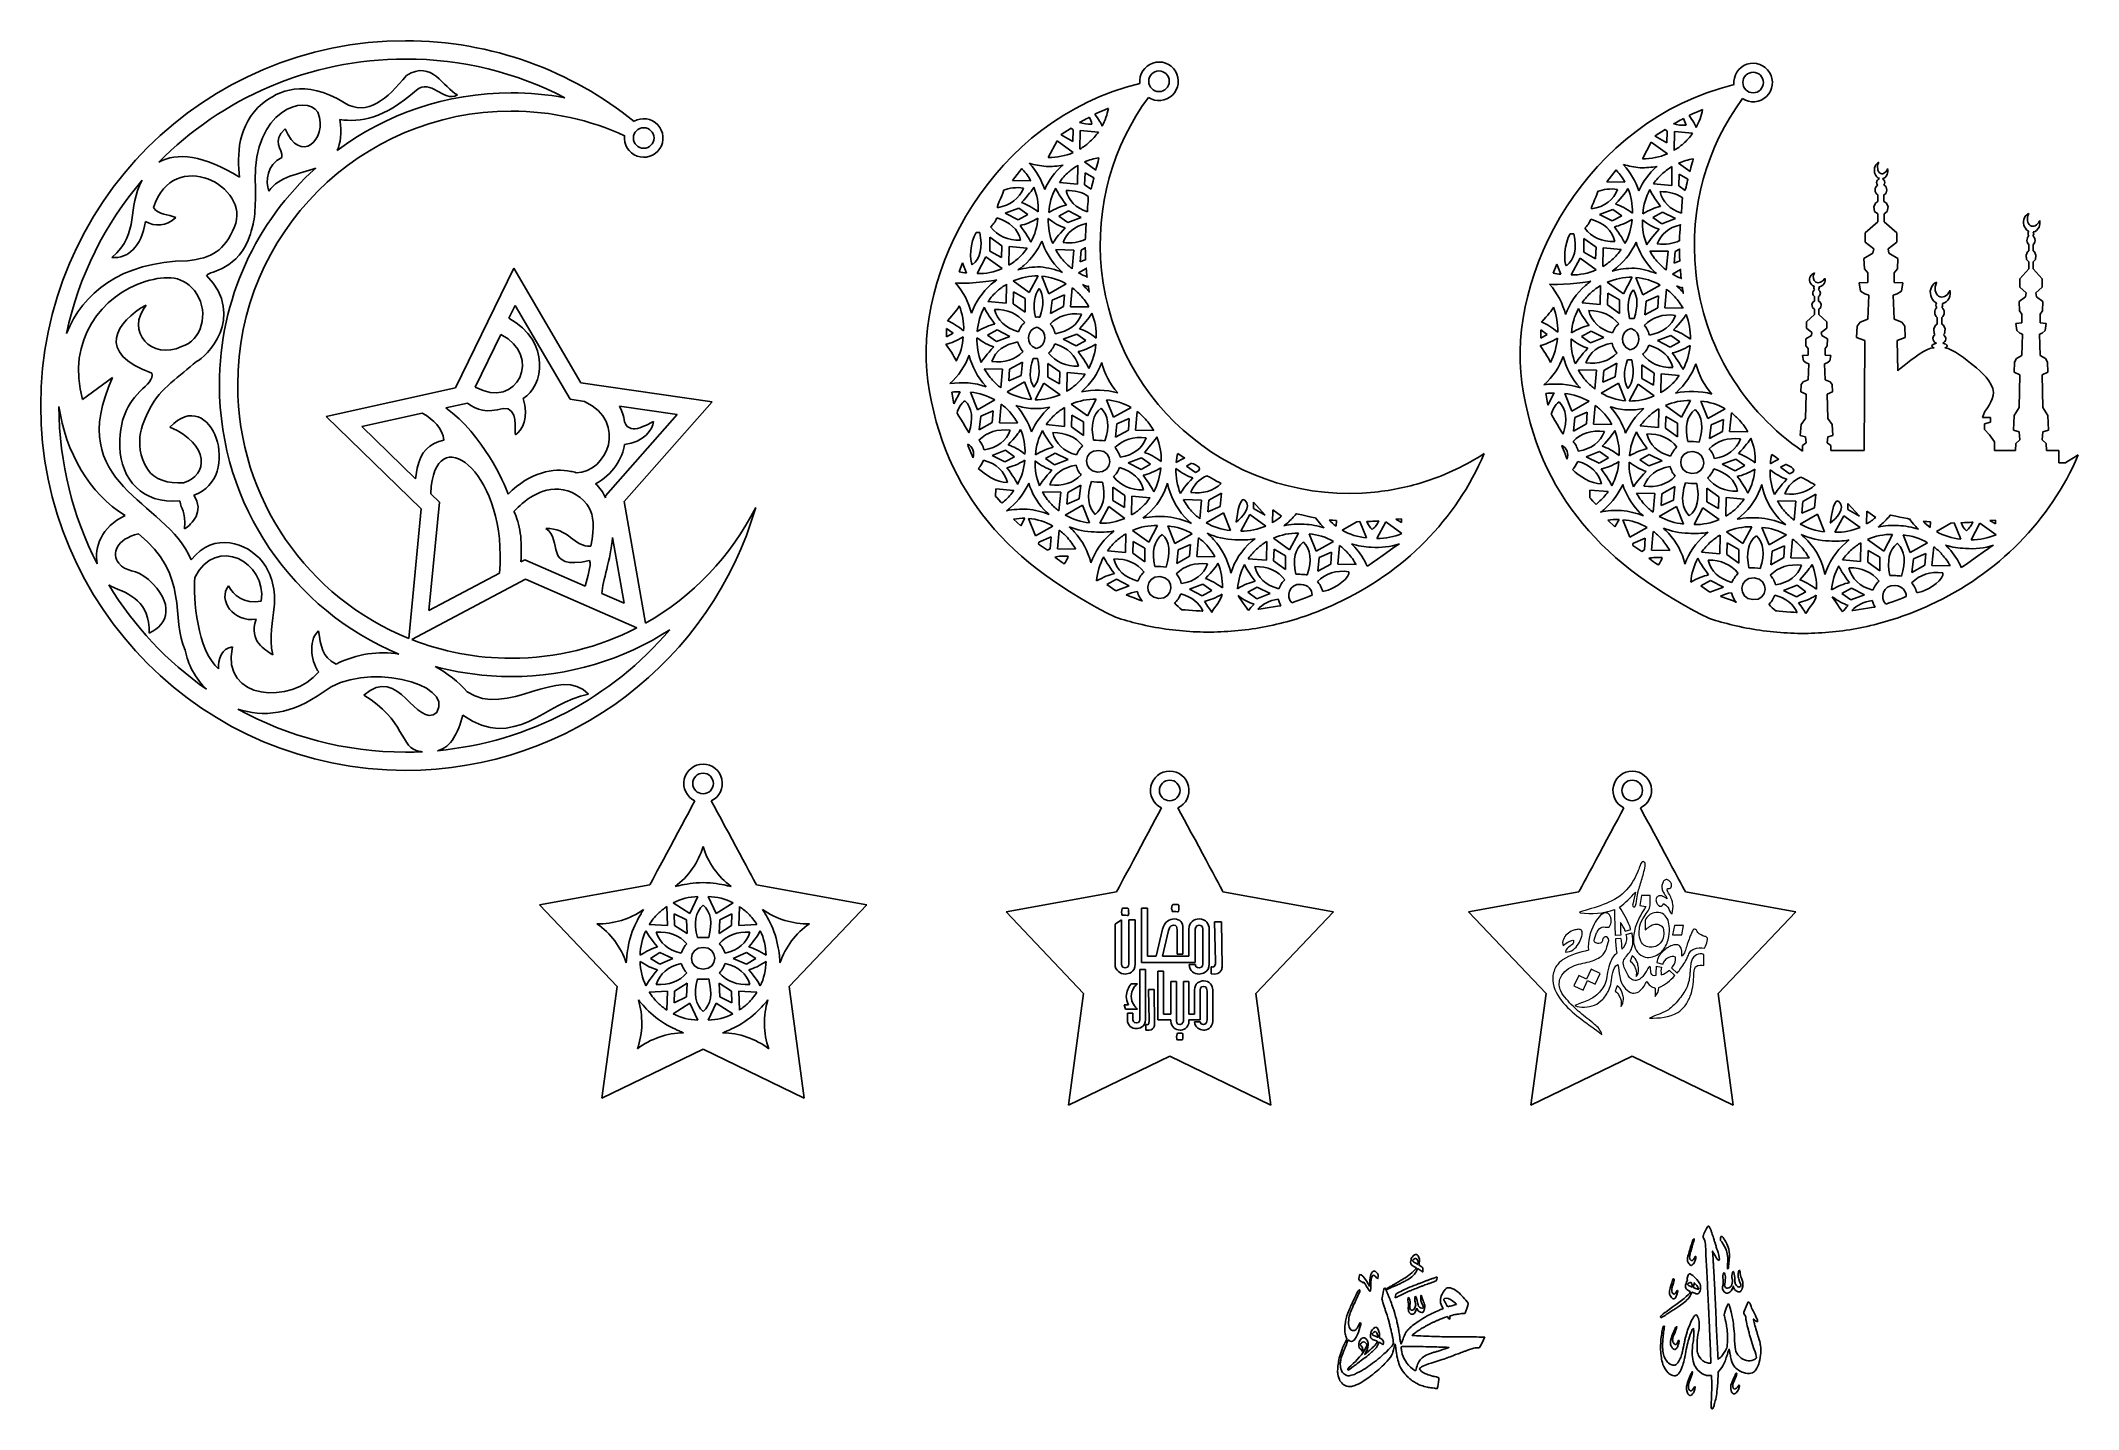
# Model space of a CAD drawing. Header units: inches. Extents: x -1634 to 343, y 456 to 1784.
import ezdxf

# ---------------------------------------------------------------- set-up
doc = ezdxf.new("R2010")
doc.units = ezdxf.units.IN
doc.header["$MEASUREMENT"] = 0
doc.layers.get('0').update_dxf_attribs({"linetype": 'CONTINUOUS'})
doc.layers.add('rd', color=1, linetype='CONTINUOUS')

msp = doc.modelspace()

# ---------------------------------------------------------------- linework, layer by layer
for p, q in [((75.5, 1388.2), (75.5, 1385.5)), ((324.4, 1374.2), (330.6, 1374.2)), ((-1074.5, 866.4), (-1089.1, 758)), ((-907.4, 866.4), (-892.8, 758)), ((-621.8, 859.6), (-636.4, 751.2)), ((-454.7, 859.6), (-440.1, 751.2)), ((-173.2, 859.6), (-187.8, 751.2)), ((-6.1, 859.6), (8.5, 751.2)), ((-991, 805.4), (-1089.1, 758)), ((-892.8, 758), (-991, 805.4)), ((-538.3, 798.6), (-636.4, 751.2)), ((-440.1, 751.2), (-538.3, 798.6)), ((-89.6, 798.6), (-187.8, 751.2)), ((8.5, 751.2), (-89.6, 798.6))]:
    msp.add_line(p, q)
for centre, start, end in [((-548.7, 1744.2), 236.5004, 186.1101), ((27.7, 1743), 236.5004, 186.1101), ((-1048.6, 1689.2), 172.9966, 120.0701), ((-991, 1063.2), 295.3165, 244.6835), ((-538.3, 1056.4), 295.3165, 244.6835), ((-89.6, 1056.4), 295.3165, 244.6835)]:
    msp.add_arc(centre, 18.7, start, end)
for points, knots in [([(-1279.7, 1783.5), (-1475.1, 1783.5), (-1633.6, 1625.1), (-1633.6, 1429.7), (-1633.6, 1234.3), (-1475.1, 1075.9), (-1279.7, 1075.9), (-1118.6, 1075.9), (-982.7, 1183.6), (-939.9, 1330.9)], [0, 0, 0, 0, 1, 1, 1, 2, 2, 2, 3, 3, 3, 3]), ([(-1276.6, 1203.9), (-1373.9, 1243.2), (-1442.5, 1338.5), (-1442.5, 1449.9), (-1442.5, 1596.5), (-1323.7, 1715.3), (-1177.1, 1715.3), (-1137.9, 1715.3), (-1100.6, 1706.7), (-1067.1, 1691.4)], [12, 12, 12, 12, 13, 13, 13, 14, 14, 14, 14.58929, 14.58929, 14.58929, 14.58929]), ([(148.6, 1643.4), (147, 1642.4), (146, 1640.7), (146, 1638.7), (146, 1636.7), (147.1, 1634.9), (148.8, 1634)], [190, 190, 190, 190, 191, 191, 191, 192, 192, 192, 192]), ([(150.3, 1649.8), (148.7, 1649.3), (147.5, 1647.8), (147.5, 1646.1), (147.5, 1645), (147.9, 1644.1), (148.6, 1643.4)], [188, 188, 188, 188, 189, 189, 189, 190, 190, 190, 190]), ([(154.5, 1643.6), (155.1, 1644.2), (155.4, 1645.1), (155.4, 1646.1), (155.4, 1647.6), (154.5, 1649), (153.1, 1649.6)], [177, 177, 177, 177, 178, 178, 178, 179, 179, 179, 179]), ([(154.6, 1634), (156.3, 1634.9), (157.4, 1636.7), (157.4, 1638.7), (157.4, 1640.8), (156.3, 1642.6), (154.5, 1643.6)], [175, 175, 175, 175, 176, 176, 176, 177, 177, 177, 177]), ([(295.1, 1594.1), (294, 1593.2), (293.3, 1591.7), (293.3, 1589.9), (293.3, 1588.1), (294.1, 1586.5), (295.3, 1585.6)], [69, 69, 69, 69, 70, 70, 70, 71, 71, 71, 71]), ([(295.1, 1598.8), (294.6, 1598.1), (294.4, 1597.3), (294.4, 1596.4), (294.4, 1595.5), (294.7, 1594.7), (295.1, 1594.1)], [67, 67, 67, 67, 68, 68, 68, 69, 69, 69, 69]), ([(299.2, 1594.2), (299.6, 1594.8), (299.9, 1595.6), (299.9, 1596.4), (299.9, 1597), (299.7, 1597.6), (299.5, 1598.1)], [56, 56, 56, 56, 57, 57, 57, 58, 58, 58, 58]), ([(299.3, 1585.6), (300.5, 1586.5), (301.3, 1588.1), (301.3, 1589.9), (301.3, 1591.8), (300.4, 1593.4), (299.2, 1594.2)], [54, 54, 54, 54, 55, 55, 55, 56, 56, 56, 56]), ([(87.2, 1545.2), (86.8, 1544.8), (86.6, 1544.2), (86.6, 1543.6), (86.6, 1542.9), (86.9, 1542.3), (87.3, 1541.8)], [260, 260, 260, 260, 261, 261, 261, 262, 262, 262, 262]), ([(91.1, 1541.9), (91.5, 1542.4), (91.7, 1543), (91.7, 1543.6), (91.7, 1544), (91.6, 1544.4), (91.5, 1544.7)], [249, 249, 249, 249, 250, 250, 250, 251, 251, 251, 251]), ([(91.2, 1535.5), (92.3, 1536.1), (93, 1537.3), (93, 1538.7), (93, 1540.1), (92.3, 1541.3), (91.1, 1541.9)], [247, 247, 247, 247, 248, 248, 248, 249, 249, 249, 249]), ([(87.3, 1541.8), (86.3, 1541.1), (85.6, 1540), (85.6, 1538.7), (85.6, 1537.3), (86.3, 1536.1), (87.4, 1535.5)], [262, 262, 262, 262, 263, 263, 263, 264, 264, 264, 264]), ([(206, 1524.6), (204.7, 1523.6), (203.9, 1521.9), (203.9, 1520), (203.9, 1517.9), (204.8, 1516.2), (206.2, 1515.2)], [137, 137, 137, 137, 138, 138, 138, 139, 139, 139, 139]), ([(205.6, 1529.3), (205.3, 1528.7), (205.1, 1528), (205.1, 1527.2), (205.1, 1526.2), (205.5, 1525.3), (206, 1524.6)], [135, 135, 135, 135, 136, 136, 136, 137, 137, 137, 137]), ([(210.7, 1524.8), (211.2, 1525.4), (211.5, 1526.3), (211.5, 1527.2), (211.5, 1527.7), (211.4, 1528.2), (211.3, 1528.6)], [124, 124, 124, 124, 125, 125, 125, 126, 126, 126, 126]), ([(210.8, 1515.2), (212.2, 1516.2), (213.1, 1517.9), (213.1, 1520), (213.1, 1522), (212.1, 1523.8), (210.7, 1524.8)], [122, 122, 122, 122, 123, 123, 123, 124, 124, 124, 124]), ([(205.5, 1490.1), (202.9, 1489.6), (201.1, 1488.7), (201.1, 1487.6), (201.1, 1486.8), (201.9, 1486.1), (203.3, 1485.7)], [146, 146, 146, 146, 147, 147, 147, 148, 148, 148, 148]), ([(213.8, 1485.7), (215.2, 1486.1), (216.1, 1486.8), (216.1, 1487.6), (216.1, 1488.7), (214.2, 1489.7), (211.6, 1490.1)], [113, 113, 113, 113, 114, 114, 114, 115, 115, 115, 115]), ([(-376.9, 1237.7), (-387.1, 1232.9), (-397.5, 1228.7), (-425.7, 1219.2), (-443.6, 1215.1), (-479.7, 1210.2), (-497.7, 1209.5), (-533.4, 1211.3), (-551, 1213.9), (-575.9, 1219.8), (-583.4, 1221.9), (-590.9, 1224.4)], [21, 21, 21, 21, 21.0704375, 21.0704375, 21.1891377, 21.1891377, 21.307838, 21.307838, 21.4265383, 21.4265383, 21.4791482, 21.4791482, 21.4791482, 21.4791482]), ([(199.5, 1236.4), (189.3, 1231.6), (178.9, 1227.5), (150.7, 1218), (132.7, 1213.8), (96.7, 1208.9), (78.7, 1208.2), (43, 1210.1), (25.4, 1212.6), (0.5, 1218.6), (-7, 1220.7), (-14.5, 1223.1)], [21, 21, 21, 21, 21.0704375, 21.0704375, 21.1891377, 21.1891377, 21.307838, 21.307838, 21.4265383, 21.4265383, 21.4791482, 21.4791482, 21.4791482, 21.4791482]), ([(-1055.4, 1214.1), (-1091.8, 1195.2), (-1133.2, 1184.6), (-1177.1, 1184.6), (-1211.2, 1184.6), (-1243.8, 1191), (-1273.7, 1202.7)], [0, 0, 0, 0, 1, 1, 1, 2, 2, 2, 2])]:
    msp.add_open_spline(points, degree=3, knots=knots)
for points in [[(-1057.9, 1705.3), (-1118.6, 1754.2), (-1195.7, 1783.5), (-1279.7, 1783.5)], [(-567.2, 1742.2), (-711.5, 1706.9), (-787.6, 1557.6), (-772.9, 1453.3)], [(9.2, 1741), (-135.1, 1705.7), (-211.2, 1556.4), (-196.6, 1452)], [(-604.4, 1560.7), (-610.9, 1622.9), (-593.2, 1681.9), (-559, 1728.6)], [(-28, 1559.5), (-34.5, 1621.6), (-16.9, 1680.7), (17.4, 1727.4)], [(146.1, 1661.8), (144.4, 1657.8), (145.6, 1652.8), (148.8, 1650.6)], [(149.6, 1665.6), (148.2, 1664.9), (146.9, 1663.7), (146.1, 1661.8)], [(150.8, 1655.1), (148.4, 1656.8), (147.7, 1661.2), (149.3, 1664.9)], [(149.3, 1664.9), (149.4, 1665.1), (149.5, 1665.3), (149.6, 1665.6)], [(148.8, 1650.6), (149.3, 1650.2), (149.8, 1650), (150.3, 1649.8)], [(158, 1658.9), (156.4, 1655.1), (153.1, 1653.4), (150.8, 1655.1)], [(153.1, 1649.6), (155, 1650), (156.7, 1651.4), (157.7, 1653.7)], [(157.7, 1653.7), (158.5, 1655.5), (158.6, 1657.6), (158.2, 1659.5)], [(158.2, 1659.5), (158.2, 1659.3), (158.1, 1659.1), (158, 1658.9)], [(146.7, 1626.3), (146.7, 1626.3), (144.8, 1622.8), (144.8, 1622.8)], [(144.8, 1622.8), (144.8, 1622.8), (145.5, 1617.9), (145.5, 1617.9)], [(148.8, 1627.5), (148.8, 1627.5), (146.7, 1626.3), (146.7, 1626.3)], [(148.8, 1634), (148.8, 1634), (148.8, 1627.5), (148.8, 1627.5)], [(154.6, 1627.5), (154.6, 1627.5), (154.6, 1634), (154.6, 1634)], [(156.7, 1626.3), (156.7, 1626.3), (154.6, 1627.5), (154.6, 1627.5)], [(158.6, 1622.8), (158.6, 1622.8), (156.7, 1626.3), (156.7, 1626.3)], [(157.9, 1617.9), (157.9, 1617.9), (158.6, 1622.8), (158.6, 1622.8)], [(148.7, 1607.8), (148.7, 1607.8), (136.3, 1597.1), (136.3, 1597.1)], [(145.5, 1617.9), (145.5, 1617.9), (148.7, 1615.5), (148.7, 1615.5)], [(148.7, 1615.5), (148.7, 1615.5), (148.7, 1607.8), (148.7, 1607.8)], [(154.7, 1615.5), (154.7, 1615.5), (157.9, 1617.9), (157.9, 1617.9)], [(154.7, 1607.8), (154.7, 1607.8), (154.7, 1615.5), (154.7, 1615.5)], [(167.1, 1597.1), (167.1, 1597.1), (154.7, 1607.8), (154.7, 1607.8)], [(290.9, 1611.8), (288.9, 1607.4), (290.4, 1601.7), (294.3, 1599.2)], [(295.3, 1616), (293.5, 1615.3), (291.9, 1613.9), (290.9, 1611.8)], [(296.6, 1604.3), (293.7, 1606.2), (293, 1611.1), (294.9, 1615.3)], [(294.9, 1615.3), (295, 1615.5), (295.1, 1615.8), (295.3, 1616)], [(305.4, 1608.5), (303.5, 1604.3), (299.5, 1602.4), (296.6, 1604.3)], [(299.5, 1598.1), (301.8, 1598.5), (303.9, 1600.1), (305.1, 1602.7)], [(305.1, 1602.7), (306, 1604.7), (306.2, 1607.1), (305.7, 1609.2)], [(305.7, 1609.2), (305.6, 1609), (305.5, 1608.7), (305.4, 1608.5)], [(136.3, 1597.1), (136.3, 1597.1), (136.3, 1588.1), (136.3, 1588.1)], [(136.3, 1588.1), (136.3, 1588.1), (144.8, 1581.7), (144.8, 1581.7)], [(144.8, 1581.7), (144.8, 1581.7), (144, 1577.6), (144, 1577.6)], [(158.6, 1581.7), (158.6, 1581.7), (167.1, 1588.1), (167.1, 1588.1)], [(159.4, 1577.6), (159.4, 1577.6), (158.6, 1581.7), (158.6, 1581.7)], [(167.1, 1588.1), (167.1, 1588.1), (167.1, 1597.1), (167.1, 1597.1)], [(294.3, 1599.2), (294.5, 1599), (294.8, 1598.9), (295.1, 1598.8)], [(295.3, 1585.6), (295.3, 1585.6), (295.3, 1579.8), (295.3, 1579.8)], [(299.3, 1579.8), (299.3, 1579.8), (299.3, 1585.6), (299.3, 1585.6)], [(-1174.7, 1562.8), (-1174.7, 1562.8), (-1231.3, 1447), (-1231.3, 1447)], [(-1109.6, 1451.6), (-1109.6, 1451.6), (-1174.7, 1562.8), (-1174.7, 1562.8)], [(144, 1577.6), (144, 1577.6), (135.2, 1572.4), (135.2, 1572.4)], [(135.2, 1572.4), (135.2, 1572.4), (135.6, 1562.3), (135.6, 1562.3)], [(135.6, 1562.3), (135.6, 1562.3), (138.9, 1558.5), (138.9, 1558.5)], [(168.2, 1572.4), (168.2, 1572.4), (159.4, 1577.6), (159.4, 1577.6)], [(164.5, 1558.5), (164.5, 1558.5), (167.8, 1562.3), (167.8, 1562.3)], [(167.8, 1562.3), (167.8, 1562.3), (168.2, 1572.4), (168.2, 1572.4)], [(295.2, 1562.2), (295.2, 1562.2), (286.6, 1552.7), (286.6, 1552.7)], [(293.8, 1578.8), (293.8, 1578.8), (292.5, 1575.7), (292.5, 1575.7)], [(292.5, 1575.7), (292.5, 1575.7), (293, 1571.3), (293, 1571.3)], [(293, 1571.3), (293, 1571.3), (295.2, 1569.2), (295.2, 1569.2)], [(295.3, 1579.8), (295.3, 1579.8), (293.8, 1578.8), (293.8, 1578.8)], [(295.2, 1569.2), (295.2, 1569.2), (295.2, 1562.2), (295.2, 1562.2)], [(300.7, 1578.8), (300.7, 1578.8), (299.3, 1579.8), (299.3, 1579.8)], [(299.4, 1569.2), (299.4, 1569.2), (301.6, 1571.3), (301.6, 1571.3)], [(299.4, 1562.2), (299.4, 1562.2), (299.4, 1569.2), (299.4, 1569.2)], [(308, 1552.7), (308, 1552.7), (299.4, 1562.2), (299.4, 1562.2)], [(302.1, 1575.7), (302.1, 1575.7), (300.7, 1578.8), (300.7, 1578.8)], [(301.6, 1571.3), (301.6, 1571.3), (302.1, 1575.7), (302.1, 1575.7)], [(-339.2, 1345.8), (-471.8, 1331.9), (-590.5, 1428.1), (-604.4, 1560.7)], [(75.5, 1385.5), (19.3, 1424.2), (-20.4, 1486.3), (-28, 1559.5)], [(83.3, 1555.2), (81.3, 1551.8), (82.7, 1547.5), (86.4, 1545.5)], [(87.4, 1558.4), (85.7, 1557.9), (84.2, 1556.8), (83.3, 1555.2)], [(88.7, 1549.4), (85.9, 1550.9), (85.2, 1554.6), (87, 1557.8)], [(86.4, 1545.5), (86.7, 1545.4), (86.9, 1545.3), (87.2, 1545.2)], [(87, 1557.8), (87.2, 1558), (87.3, 1558.2), (87.4, 1558.4)], [(97, 1552.6), (95.2, 1549.4), (91.4, 1548), (88.7, 1549.4)], [(91.5, 1544.7), (93.6, 1545), (95.6, 1546.3), (96.7, 1548.2)], [(96.7, 1548.2), (97.6, 1549.8), (97.8, 1551.6), (97.3, 1553.2)], [(97.3, 1553.2), (97.2, 1553), (97.1, 1552.8), (97, 1552.6)], [(138.9, 1549.1), (138.9, 1549.1), (130.5, 1548.7), (130.5, 1548.7)], [(130.5, 1548.7), (130.5, 1548.7), (131.9, 1540.8), (131.9, 1540.8)], [(138.9, 1558.5), (138.9, 1558.5), (138.9, 1549.1), (138.9, 1549.1)], [(164.5, 1549.1), (164.5, 1549.1), (164.5, 1558.5), (164.5, 1558.5)], [(172.9, 1548.7), (172.9, 1548.7), (164.5, 1549.1), (164.5, 1549.1)], [(171.5, 1540.8), (171.5, 1540.8), (172.9, 1548.7), (172.9, 1548.7)], [(200.7, 1544.6), (198.2, 1539.4), (200, 1532.8), (204.8, 1529.8)], [(206, 1549.5), (203.8, 1548.7), (201.9, 1547), (200.7, 1544.6)], [(207.7, 1535.8), (204.1, 1538), (203.2, 1543.7), (205.6, 1548.7)], [(205.6, 1548.7), (205.7, 1548.9), (205.8, 1549.2), (206, 1549.5)], [(286.6, 1552.7), (286.6, 1552.7), (286.6, 1544.6), (286.6, 1544.6)], [(286.6, 1544.6), (286.6, 1544.6), (292.5, 1539), (292.5, 1539)], [(302.1, 1539), (302.1, 1539), (308, 1544.6), (308, 1544.6)], [(308, 1544.6), (308, 1544.6), (308, 1552.7), (308, 1552.7)], [(86.1, 1530.4), (86.1, 1530.4), (84.8, 1528), (84.8, 1528)], [(84.8, 1528), (84.8, 1528), (85.3, 1524.7), (85.3, 1524.7)], [(85.3, 1524.7), (85.3, 1524.7), (87.4, 1523.1), (87.4, 1523.1)], [(87.4, 1531.1), (87.4, 1531.1), (86.1, 1530.4), (86.1, 1530.4)], [(87.4, 1535.5), (87.4, 1535.5), (87.4, 1531.1), (87.4, 1531.1)], [(87.4, 1523.1), (87.4, 1523.1), (87.4, 1517.9), (87.4, 1517.9)], [(91.2, 1531.1), (91.2, 1531.1), (91.2, 1535.5), (91.2, 1535.5)], [(92.5, 1530.4), (92.5, 1530.4), (91.2, 1531.1), (91.2, 1531.1)], [(91.3, 1523.1), (91.3, 1523.1), (93.3, 1524.7), (93.3, 1524.7)], [(91.3, 1517.9), (91.3, 1517.9), (91.3, 1523.1), (91.3, 1523.1)], [(93.8, 1528), (93.8, 1528), (92.5, 1530.4), (92.5, 1530.4)], [(93.3, 1524.7), (93.3, 1524.7), (93.8, 1528), (93.8, 1528)], [(131.9, 1540.8), (131.9, 1540.8), (136, 1538), (136, 1538)], [(136, 1538), (136, 1538), (139.9, 1536.7), (139.9, 1536.7)], [(139.9, 1536.7), (139.9, 1536.7), (138.9, 1513.5), (138.9, 1513.5)], [(163.5, 1536.7), (163.5, 1536.7), (167.4, 1538), (167.4, 1538)], [(164.5, 1513.5), (164.5, 1513.5), (163.5, 1536.7), (163.5, 1536.7)], [(167.4, 1538), (167.4, 1538), (171.5, 1540.8), (171.5, 1540.8)], [(204.8, 1529.8), (205.1, 1529.7), (205.4, 1529.5), (205.6, 1529.3)], [(218.4, 1540.7), (216, 1535.8), (211.2, 1533.6), (207.7, 1535.8)], [(211.3, 1528.6), (214, 1529.1), (216.5, 1531), (217.9, 1533.9)], [(217.9, 1533.9), (219.1, 1536.3), (219.3, 1539.1), (218.7, 1541.6)], [(218.7, 1541.6), (218.6, 1541.3), (218.5, 1541), (218.4, 1540.7)], [(292, 1535.3), (292, 1535.3), (285.9, 1530.7), (285.9, 1530.7)], [(285.9, 1530.7), (285.9, 1530.7), (286.1, 1521.6), (286.1, 1521.6)], [(292.5, 1539), (292.5, 1539), (292, 1535.3), (292, 1535.3)], [(302.6, 1535.3), (302.6, 1535.3), (302.1, 1539), (302.1, 1539)], [(308.7, 1530.7), (308.7, 1530.7), (302.6, 1535.3), (302.6, 1535.3)], [(308.5, 1521.6), (308.5, 1521.6), (308.7, 1530.7), (308.7, 1530.7)], [(87.4, 1517.9), (87.4, 1517.9), (79.4, 1510.8), (79.4, 1510.8)], [(79.4, 1510.8), (79.4, 1510.8), (79.4, 1504.7), (79.4, 1504.7)], [(79.4, 1504.7), (79.4, 1504.7), (84.8, 1500.5), (84.8, 1500.5)], [(99.2, 1510.8), (99.2, 1510.8), (91.3, 1517.9), (91.3, 1517.9)], [(93.8, 1500.5), (93.8, 1500.5), (99.2, 1504.7), (99.2, 1504.7)], [(99.2, 1504.7), (99.2, 1504.7), (99.2, 1510.8), (99.2, 1510.8)], [(128.5, 1506.7), (128.5, 1506.7), (128.1, 1495.8), (128.1, 1495.8)], [(131.4, 1510.5), (131.4, 1510.5), (128.5, 1506.7), (128.5, 1506.7)], [(138.9, 1513.5), (138.9, 1513.5), (131.4, 1510.5), (131.4, 1510.5)], [(172, 1510.5), (172, 1510.5), (164.5, 1513.5), (164.5, 1513.5)], [(174.9, 1506.7), (174.9, 1506.7), (172, 1510.5), (172, 1510.5)], [(175.3, 1495.8), (175.3, 1495.8), (174.9, 1506.7), (174.9, 1506.7)], [(204.5, 1507.6), (204.5, 1507.6), (202.9, 1504.2), (202.9, 1504.2)], [(202.9, 1504.2), (202.9, 1504.2), (203.5, 1499.3), (203.5, 1499.3)], [(206.2, 1508.8), (206.2, 1508.8), (204.5, 1507.6), (204.5, 1507.6)], [(206.2, 1515.2), (206.2, 1515.2), (206.2, 1508.8), (206.2, 1508.8)], [(210.8, 1508.8), (210.8, 1508.8), (210.8, 1515.2), (210.8, 1515.2)], [(212.5, 1507.6), (212.5, 1507.6), (210.8, 1508.8), (210.8, 1508.8)], [(214, 1504.2), (214, 1504.2), (212.5, 1507.6), (212.5, 1507.6)], [(213.5, 1499.3), (213.5, 1499.3), (214, 1504.2), (214, 1504.2)], [(288.4, 1509.8), (288.4, 1509.8), (282.5, 1509.4), (282.5, 1509.4)], [(282.5, 1509.4), (282.5, 1509.4), (283.6, 1502.5), (283.6, 1502.5)], [(283.6, 1502.5), (283.6, 1502.5), (286.4, 1499.9), (286.4, 1499.9)], [(286.1, 1521.6), (286.1, 1521.6), (288.4, 1518.2), (288.4, 1518.2)], [(288.4, 1518.2), (288.4, 1518.2), (288.4, 1509.8), (288.4, 1509.8)], [(306.2, 1518.2), (306.2, 1518.2), (308.5, 1521.6), (308.5, 1521.6)], [(306.2, 1509.8), (306.2, 1509.8), (306.2, 1518.2), (306.2, 1518.2)], [(312, 1509.4), (312, 1509.4), (306.2, 1509.8), (306.2, 1509.8)], [(308.2, 1499.9), (308.2, 1499.9), (311, 1502.5), (311, 1502.5)], [(311, 1502.5), (311, 1502.5), (312, 1509.4), (312, 1509.4)], [(84.4, 1497.8), (84.4, 1497.8), (78.7, 1494.3), (78.7, 1494.3)], [(78.7, 1494.3), (78.7, 1494.3), (78.9, 1487.5), (78.9, 1487.5)], [(78.9, 1487.5), (78.9, 1487.5), (81, 1484.9), (81, 1484.9)], [(81, 1484.9), (81, 1484.9), (81, 1478.6), (81, 1478.6)], [(84.8, 1500.5), (84.8, 1500.5), (84.4, 1497.8), (84.4, 1497.8)], [(94.3, 1497.8), (94.3, 1497.8), (93.8, 1500.5), (93.8, 1500.5)], [(100, 1494.3), (100, 1494.3), (94.3, 1497.8), (94.3, 1497.8)], [(97.6, 1484.9), (97.6, 1484.9), (99.7, 1487.5), (99.7, 1487.5)], [(97.6, 1478.6), (97.6, 1478.6), (97.6, 1484.9), (97.6, 1484.9)], [(99.7, 1487.5), (99.7, 1487.5), (100, 1494.3), (100, 1494.3)], [(128.1, 1495.8), (128.1, 1495.8), (136, 1492.7), (136, 1492.7)], [(136, 1492.7), (136, 1492.7), (135.3, 1386.1), (135.3, 1386.1)], [(167.4, 1492.7), (167.4, 1492.7), (175.3, 1495.8), (175.3, 1495.8)], [(168.2, 1463.4), (168.2, 1463.4), (167.4, 1492.7), (167.4, 1492.7)], [(203.2, 1485.7), (196.2, 1486.3), (181.5, 1474.3), (174.3, 1468.6)], [(202.1, 1495), (201.9, 1492.9), (203.3, 1491), (205.5, 1490.1)], [(204.3, 1498.6), (203, 1497.7), (202.2, 1496.5), (202.1, 1495)], [(203.3, 1485.7), (203.3, 1485.7), (203.2, 1485.7), (203.2, 1485.7)], [(203.5, 1499.3), (203.5, 1499.3), (204.3, 1498.6), (204.3, 1498.6)], [(211.6, 1490.1), (213.3, 1490.9), (214.5, 1492.3), (214.6, 1494.1)], [(212.4, 1498.3), (212.4, 1498.3), (213.5, 1499.3), (213.5, 1499.3)], [(214.6, 1494.1), (214.8, 1495.7), (213.9, 1497.3), (212.4, 1498.3)], [(241.6, 1468.6), (234.7, 1474), (221.2, 1485), (213.8, 1485.7)], [(286.4, 1499.9), (286.4, 1499.9), (289.1, 1498.8), (289.1, 1498.8)], [(289.1, 1498.8), (289.1, 1498.8), (288.4, 1478.1), (288.4, 1478.1)], [(305.5, 1498.8), (305.5, 1498.8), (308.2, 1499.9), (308.2, 1499.9)], [(306.2, 1478.1), (306.2, 1478.1), (305.5, 1498.8), (305.5, 1498.8)], [(81, 1478.6), (81, 1478.6), (75.6, 1478.3), (75.6, 1478.3)], [(75.6, 1478.3), (75.6, 1478.3), (76.5, 1473.1), (76.5, 1473.1)], [(76.5, 1473.1), (76.5, 1473.1), (79.1, 1471.2), (79.1, 1471.2)], [(79.1, 1471.2), (79.1, 1471.2), (81.7, 1470.3), (81.7, 1470.3)], [(81.7, 1470.3), (81.7, 1470.3), (81, 1454.8), (81, 1454.8)], [(97, 1470.3), (97, 1470.3), (99.5, 1471.2), (99.5, 1471.2)], [(97.6, 1454.8), (97.6, 1454.8), (97, 1470.3), (97, 1470.3)], [(103, 1478.3), (103, 1478.3), (97.6, 1478.6), (97.6, 1478.6)], [(99.5, 1471.2), (99.5, 1471.2), (102.1, 1473.1), (102.1, 1473.1)], [(102.1, 1473.1), (102.1, 1473.1), (103, 1478.3), (103, 1478.3)], [(174.3, 1468.6), (172.5, 1467.2), (170.4, 1465.4), (168.2, 1463.4)], [(260.9, 1442.5), (260.4, 1452.2), (248.5, 1463.2), (241.6, 1468.6)], [(281.2, 1471.9), (281.2, 1471.9), (280.9, 1462.2), (280.9, 1462.2)], [(283.2, 1475.4), (283.2, 1475.4), (281.2, 1471.9), (281.2, 1471.9)], [(288.4, 1478.1), (288.4, 1478.1), (283.2, 1475.4), (283.2, 1475.4)], [(311.3, 1475.4), (311.3, 1475.4), (306.2, 1478.1), (306.2, 1478.1)], [(313.4, 1471.9), (313.4, 1471.9), (311.3, 1475.4), (311.3, 1475.4)], [(313.6, 1462.2), (313.6, 1462.2), (313.4, 1471.9), (313.4, 1471.9)], [(-1231.3, 1447), (-1231.3, 1447), (-1356.8, 1419.2), (-1356.8, 1419.2)], [(-982.3, 1433.4), (-982.3, 1433.4), (-1109.6, 1451.6), (-1109.6, 1451.6)], [(-772.9, 1453.3), (-757.6, 1343.8), (-692.1, 1274.4), (-590.9, 1224.4)], [(-196.6, 1452), (-181.2, 1342.6), (-115.8, 1273.1), (-14.5, 1223.1)], [(74.3, 1450.2), (74.3, 1450.2), (74.1, 1442.9), (74.1, 1442.9)], [(76.2, 1452.8), (76.2, 1452.8), (74.3, 1450.2), (74.3, 1450.2)], [(81, 1454.8), (81, 1454.8), (76.2, 1452.8), (76.2, 1452.8)], [(102.4, 1452.8), (102.4, 1452.8), (97.6, 1454.8), (97.6, 1454.8)], [(104.3, 1450.2), (104.3, 1450.2), (102.4, 1452.8), (102.4, 1452.8)], [(104.6, 1442.9), (104.6, 1442.9), (104.3, 1450.2), (104.3, 1450.2)], [(280.9, 1462.2), (280.9, 1462.2), (286.4, 1459.4), (286.4, 1459.4)], [(286.4, 1459.4), (286.4, 1459.4), (285.7, 1427.7), (285.7, 1427.7)], [(308.2, 1459.4), (308.2, 1459.4), (313.6, 1462.2), (313.6, 1462.2)], [(308.9, 1427.7), (308.9, 1427.7), (308.2, 1459.4), (308.2, 1459.4)], [(-1067.6, 1336.8), (-1067.6, 1336.8), (-982.3, 1433.4), (-982.3, 1433.4)], [(74.1, 1442.9), (74.1, 1442.9), (79.1, 1440.8), (79.1, 1440.8)], [(79.1, 1440.8), (79.1, 1440.8), (78.5, 1417), (78.5, 1417)], [(99.5, 1440.8), (99.5, 1440.8), (104.6, 1442.9), (104.6, 1442.9)], [(100.1, 1417), (100.1, 1417), (99.5, 1440.8), (99.5, 1440.8)], [(250.3, 1418), (250.3, 1418), (252.2, 1423.3), (252.2, 1423.3)], [(252.2, 1423.3), (252.2, 1423.3), (261.2, 1435.1), (260.9, 1442.5)], [(285.7, 1427.7), (285.7, 1427.7), (281.1, 1420.2), (281.1, 1420.2)], [(313.5, 1420.2), (313.5, 1420.2), (308.9, 1427.7), (308.9, 1427.7)], [(-1356.8, 1419.2), (-1356.8, 1419.2), (-1264.5, 1329.4), (-1264.5, 1329.4)], [(74.2, 1411.4), (74.2, 1411.4), (73.5, 1400.7), (73.5, 1400.7)], [(78.5, 1417), (78.5, 1417), (74.2, 1411.4), (74.2, 1411.4)], [(104.4, 1411.4), (104.4, 1411.4), (100.1, 1417), (100.1, 1417)], [(105.1, 1400.7), (105.1, 1400.7), (104.4, 1411.4), (104.4, 1411.4)], [(258, 1418), (258, 1418), (250.3, 1418), (250.3, 1418)], [(252.2, 1411.9), (252.2, 1411.9), (258, 1413.7), (258, 1413.7)], [(252.2, 1406.6), (252.2, 1406.6), (252.2, 1411.9), (252.2, 1411.9)], [(257, 1401.4), (257, 1401.4), (252.2, 1406.6), (252.2, 1406.6)], [(258, 1413.7), (258, 1413.7), (258, 1418), (258, 1418)], [(281.1, 1420.2), (281.1, 1420.2), (280.3, 1405.9), (280.3, 1405.9)], [(280.3, 1405.9), (280.3, 1405.9), (285.7, 1404.2), (285.7, 1404.2)], [(285.7, 1404.2), (285.7, 1404.2), (286.4, 1396.6), (286.4, 1396.6)], [(308.2, 1396.6), (308.2, 1396.6), (308.9, 1404.2), (308.9, 1404.2)], [(308.9, 1404.2), (308.9, 1404.2), (314.2, 1405.9), (314.2, 1405.9)], [(314.2, 1405.9), (314.2, 1405.9), (313.5, 1420.2), (313.5, 1420.2)], [(73.5, 1400.7), (73.5, 1400.7), (78.5, 1399.4), (78.5, 1399.4)], [(75.7, 1391), (75.7, 1391), (75.5, 1388.2), (75.5, 1388.2)], [(79.1, 1393.7), (79.1, 1393.7), (75.7, 1391), (75.7, 1391)], [(78.5, 1399.4), (78.5, 1399.4), (79.1, 1393.7), (79.1, 1393.7)], [(99.5, 1393.7), (99.5, 1393.7), (100.1, 1399.4), (100.1, 1399.4)], [(103, 1391), (103, 1391), (99.5, 1393.7), (99.5, 1393.7)], [(100.1, 1399.4), (100.1, 1399.4), (105.1, 1400.7), (105.1, 1400.7)], [(103.2, 1386.1), (103.2, 1386.1), (103, 1391), (103, 1391)], [(135.3, 1386.1), (135.3, 1386.1), (103.2, 1386.1), (103.2, 1386.1)], [(261.8, 1394.4), (261.8, 1394.4), (257, 1401.4), (257, 1401.4)], [(261.8, 1386.1), (261.8, 1386.1), (261.8, 1394.4), (261.8, 1394.4)], [(282.3, 1386.1), (282.3, 1386.1), (261.8, 1386.1), (261.8, 1386.1)], [(282.6, 1393), (282.6, 1393), (282.3, 1386.1), (282.3, 1386.1)], [(286.4, 1396.6), (286.4, 1396.6), (282.6, 1393), (282.6, 1393)], [(311.9, 1393), (311.9, 1393), (308.2, 1396.6), (308.2, 1396.6)], [(312.2, 1386.1), (312.2, 1386.1), (311.9, 1393), (311.9, 1393)], [(324.4, 1386.1), (324.4, 1386.1), (312.2, 1386.1), (312.2, 1386.1)], [(324.4, 1374.2), (324.4, 1374.2), (324.4, 1386.1), (324.4, 1386.1)], [(-376.9, 1237.7), (-311.3, 1267.5), (-260, 1319.9), (-233.3, 1383.1)], [(-233.3, 1383.1), (-250.5, 1371.9), (-269.3, 1362.8), (-289.4, 1356.3)], [(199.5, 1236.4), (265.1, 1266.3), (316.3, 1318.7), (343.1, 1381.8)], [(343.1, 1381.8), (339, 1379.2), (334.9, 1376.6), (330.6, 1374.2)], [(-289.4, 1356.3), (-305.3, 1351.1), (-321.9, 1347.6), (-339.2, 1345.8)], [(-1264.5, 1329.4), (-1264.5, 1329.4), (-1276.6, 1203.9), (-1276.6, 1203.9)], [(-1047, 1218.6), (-1047, 1218.6), (-1067.6, 1336.8), (-1067.6, 1336.8)], [(-939.9, 1330.9), (-963.7, 1283.7), (-1001.1, 1244.5), (-1047, 1218.6)], [(-1273.7, 1202.7), (-1273.7, 1202.7), (-1163.3, 1261.3), (-1163.3, 1261.3)], [(-1163.3, 1261.3), (-1163.3, 1261.3), (-1055.4, 1214.1), (-1055.4, 1214.1)], [(-998.9, 1046.4), (-1013.4, 1019.3), (-1042.6, 964.9), (-1042.6, 964.9)], [(-939.3, 964.9), (-939.3, 964.9), (-968.5, 1019.3), (-983, 1046.4)], [(-546.2, 1039.6), (-560.7, 1012.5), (-589.9, 958.1), (-589.9, 958.1)], [(-486.6, 958.1), (-486.6, 958.1), (-515.8, 1012.5), (-530.3, 1039.6)], [(-97.6, 1039.6), (-112.1, 1012.5), (-141.3, 958.1), (-141.3, 958.1)], [(-38, 958.1), (-38, 958.1), (-67.2, 1012.5), (-81.7, 1039.6)], [(-1042.6, 964.9), (-1042.6, 964.9), (-1149.8, 945.4), (-1149.8, 945.4)], [(-832.1, 945.4), (-832.1, 945.4), (-939.3, 964.9), (-939.3, 964.9)], [(-589.9, 958.1), (-589.9, 958.1), (-697.1, 938.6), (-697.1, 938.6)], [(-379.4, 938.6), (-379.4, 938.6), (-486.6, 958.1), (-486.6, 958.1)], [(-141.3, 958.1), (-141.3, 958.1), (-248.5, 938.6), (-248.5, 938.6)], [(69.2, 938.6), (69.2, 938.6), (-38, 958.1), (-38, 958.1)], [(-1149.8, 945.4), (-1149.8, 945.4), (-1074.5, 866.4), (-1074.5, 866.4)], [(-907.4, 866.4), (-907.4, 866.4), (-832.1, 945.4), (-832.1, 945.4)], [(-697.1, 938.6), (-697.1, 938.6), (-621.8, 859.6), (-621.8, 859.6)], [(-454.7, 859.6), (-454.7, 859.6), (-379.4, 938.6), (-379.4, 938.6)], [(-248.5, 938.6), (-248.5, 938.6), (-173.2, 859.6), (-173.2, 859.6)], [(-6.1, 859.6), (-6.1, 859.6), (69.2, 938.6), (69.2, 938.6)]]:
    msp.add_open_spline(points, degree=3)
at = {"layer": 'rd'}
for p, q in [((-643.7, 1692.6), (-634, 1698.6)), ((-643.7, 1692.3), (-643.7, 1692.6)), ((-632.3, 1685.8), (-643.7, 1692.3)), ((-634, 1698.6), (-632, 1697.2)), ((-632, 1697.2), (-632.3, 1685.8)), ((-67.3, 1691.3), (-57.6, 1697.4)), ((-67.3, 1691), (-67.3, 1691.3)), ((-55.9, 1684.6), (-67.3, 1691)), ((-57.6, 1697.4), (-55.6, 1695.9)), ((-55.6, 1695.9), (-55.9, 1684.6)), ((-684.7, 1621.2), (-697.8, 1616.3)), ((-676, 1615.1), (-684.7, 1621.2)), ((-697.8, 1616.3), (-685.3, 1609.9)), ((-685.3, 1609.9), (-676, 1615.1)), ((-645.9, 1613.4), (-636.5, 1618.6)), ((-637.2, 1607.3), (-645.9, 1613.4)), ((-624.1, 1612.2), (-637.2, 1607.3)), ((-636.5, 1618.6), (-624.1, 1612.2)), ((-108.3, 1620), (-121.4, 1615)), ((-121.4, 1615), (-108.9, 1608.7)), ((-108.9, 1608.7), (-99.6, 1613.8)), ((-99.6, 1613.8), (-108.3, 1620)), ((-69.5, 1612.2), (-60.2, 1617.3)), ((-60.8, 1606), (-69.5, 1612.2)), ((-47.7, 1611), (-60.8, 1606)), ((-60.2, 1617.3), (-47.7, 1611)), ((-701.1, 1584.5), (-712.8, 1592.9)), ((-712.8, 1592.9), (-712.8, 1579.6)), ((-701.5, 1573.2), (-701.1, 1584.5)), ((-124.7, 1583.3), (-136.4, 1591.6)), ((-136.4, 1591.6), (-136.4, 1578.4)), ((-125.1, 1571.9), (-124.7, 1583.3)), ((-712.8, 1579.6), (-701.5, 1573.2)), ((-136.4, 1578.4), (-125.1, 1571.9)), ((-689.7, 1539.9), (-690.1, 1528.5)), ((-690.1, 1528.5), (-678.4, 1520.2)), ((-678.4, 1533.4), (-689.7, 1539.9)), ((-678.4, 1520.2), (-678.4, 1533.4)), ((-653.9, 1518.9), (-652.4, 1532)), ((-641.3, 1525.8), (-653.9, 1518.9)), ((-652.4, 1532), (-640.5, 1537.2)), ((-640.5, 1537.2), (-641.3, 1525.8)), ((-113.3, 1538.6), (-113.7, 1527.3)), ((-113.7, 1527.3), (-102, 1519)), ((-102, 1532.2), (-113.3, 1538.6)), ((-102, 1519), (-102, 1532.2)), ((-77.5, 1517.6), (-76.1, 1530.8)), ((-64.9, 1524.6), (-77.5, 1517.6)), ((-76.1, 1530.8), (-64.1, 1536)), ((-64.1, 1536), (-64.9, 1524.6)), ((-754.8, 1496.3), (-754.7, 1504.3)), ((-754.7, 1504.3), (-748.4, 1499.8)), ((-705.8, 1503.2), (-715.1, 1498)), ((-693.3, 1496.8), (-705.8, 1503.2)), ((-178.4, 1495.1), (-178.3, 1503)), ((-178.3, 1503), (-172, 1498.6)), ((-748.4, 1499.8), (-754.8, 1496.3)), ((-715.1, 1498), (-706.4, 1491.9)), ((-706.4, 1491.9), (-693.3, 1496.8)), ((-641.5, 1494), (-628.4, 1498.9)), ((-629.1, 1487.6), (-641.5, 1494)), ((-619.7, 1492.8), (-629.1, 1487.6)), ((-628.4, 1498.9), (-619.7, 1492.8)), ((-172, 1498.6), (-178.4, 1495.1)), ((-129.4, 1501.9), (-138.7, 1496.8)), ((-138.7, 1496.8), (-130, 1490.6)), ((-130, 1490.6), (-117, 1495.6)), ((-117, 1495.6), (-129.4, 1501.9)), ((-65.1, 1492.7), (-52.1, 1497.7)), ((-52.7, 1486.4), (-65.1, 1492.7)), ((-43.4, 1491.5), (-52.7, 1486.4)), ((-52.1, 1497.7), (-43.4, 1491.5)), ((-693.6, 1464.9), (-694.4, 1453.6)), ((-681, 1471.9), (-693.6, 1464.9)), ((-682.4, 1458.8), (-681, 1471.9)), ((-656.5, 1470.6), (-644.8, 1462.3)), ((-656.5, 1457.4), (-656.5, 1470.6)), ((-117.2, 1463.7), (-118, 1452.3)), ((-104.6, 1470.7), (-117.2, 1463.7)), ((-106, 1457.5), (-104.6, 1470.7)), ((-80.1, 1469.3), (-68.4, 1461)), ((-80.1, 1456.1), (-80.1, 1469.3)), ((-694.4, 1453.6), (-682.4, 1458.8)), ((-645.2, 1450.9), (-656.5, 1457.4)), ((-644.8, 1462.3), (-645.2, 1450.9)), ((-118, 1452.3), (-106, 1457.5)), ((-68.8, 1449.6), (-80.1, 1456.1)), ((-68.4, 1461), (-68.8, 1449.6)), ((-709.6, 1424.5), (-721.6, 1419.4)), ((-710.4, 1413.2), (-709.6, 1424.5)), ((-133.2, 1423.3), (-145.2, 1418.1)), ((-134, 1411.9), (-133.2, 1423.3)), ((-721.6, 1419.4), (-723, 1406.2)), ((-723, 1406.2), (-710.4, 1413.2)), ((-633.7, 1409), (-633.3, 1420.4)), ((-621.9, 1400.7), (-633.7, 1409)), ((-633.3, 1420.4), (-621.9, 1413.9)), ((-621.9, 1413.9), (-621.9, 1400.7)), ((-590.9, 1399), (-589.5, 1412.1)), ((-578.4, 1406), (-590.9, 1399)), ((-589.5, 1412.1), (-577.5, 1417.3)), ((-577.5, 1417.3), (-578.4, 1406)), ((-145.2, 1418.1), (-146.6, 1405)), ((-146.6, 1405), (-134, 1411.9)), ((-57.3, 1407.8), (-56.9, 1419.1)), ((-45.6, 1399.4), (-57.3, 1407.8)), ((-56.9, 1419.1), (-45.5, 1412.7)), ((-45.5, 1412.7), (-45.6, 1399.4)), ((-14.5, 1397.7), (-13.1, 1410.9)), ((-2, 1404.7), (-14.5, 1397.7)), ((-13.1, 1410.9), (-1.1, 1416.1)), ((-1.1, 1416.1), (-2, 1404.7)), ((-697.6, 1386.3), (-710.6, 1381.3)), ((-688.9, 1380.1), (-697.6, 1386.3)), ((-121.2, 1385), (-134.3, 1380.1)), ((-112.5, 1378.9), (-121.2, 1385)), ((-710.6, 1381.3), (-698.2, 1375)), ((-698.2, 1375), (-688.9, 1380.1)), ((-658.7, 1378.5), (-649.4, 1383.6)), ((-650, 1372.3), (-658.7, 1378.5)), ((-636.9, 1377.3), (-650, 1372.3)), ((-649.4, 1383.6), (-636.9, 1377.3)), ((-578.6, 1374.1), (-565.5, 1379)), ((-566.1, 1367.7), (-578.6, 1374.1)), ((-556.8, 1372.9), (-566.1, 1367.7)), ((-565.5, 1379), (-556.8, 1372.9)), ((-134.3, 1380.1), (-121.8, 1373.7)), ((-121.8, 1373.7), (-112.5, 1378.9)), ((-82.3, 1377.2), (-73, 1382.4)), ((-73.6, 1371.1), (-82.3, 1377.2)), ((-60.5, 1376), (-73.6, 1371.1)), ((-73, 1382.4), (-60.5, 1376)), ((-2.2, 1372.9), (10.9, 1377.8)), ((10.3, 1366.5), (-2.2, 1372.9)), ((19.6, 1371.7), (10.3, 1366.5)), ((10.9, 1377.8), (19.6, 1371.7)), ((-638, 1334.1), (-637.1, 1345.4)), ((-637.1, 1345.4), (-624.6, 1352.4)), ((-624.6, 1352.4), (-626, 1339.3)), ((-593.6, 1350.7), (-581.9, 1342.4)), ((-593.6, 1337.5), (-593.6, 1350.7)), ((-500.4, 1337.9), (-487.9, 1344.9)), ((-487.9, 1344.9), (-489.3, 1331.8)), ((-61.6, 1332.8), (-60.7, 1344.2)), ((-60.7, 1344.2), (-48.2, 1351.2)), ((-48.2, 1351.2), (-49.6, 1338)), ((-17.2, 1349.5), (-5.5, 1341.1)), ((-17.2, 1336.2), (-17.2, 1349.5)), ((-626, 1339.3), (-638, 1334.1)), ((-582.3, 1331), (-593.6, 1337.5)), ((-581.9, 1342.4), (-582.3, 1331)), ((-501.3, 1326.6), (-500.4, 1337.9)), ((-489.3, 1331.8), (-501.3, 1326.6)), ((-456.9, 1330), (-456.9, 1336)), ((-456.9, 1336), (-445.6, 1323.5)), ((-445.6, 1323.5), (-456.9, 1330)), ((-49.6, 1338), (-61.6, 1332.8)), ((-5.9, 1329.8), (-17.2, 1336.2)), ((-5.5, 1341.1), (-5.9, 1329.8)), ((75.1, 1325.3), (76, 1336.7)), ((87.1, 1330.5), (75.1, 1325.3)), ((76, 1336.7), (88.5, 1343.7)), ((88.5, 1343.7), (87.1, 1330.5)), ((119.5, 1328.8), (119.5, 1334.8)), ((119.5, 1334.8), (130.8, 1322.3)), ((130.8, 1322.3), (119.5, 1328.8)), ((-318.9, 1319.4), (-313.4, 1319.8)), ((-313.5, 1316.3), (-318.9, 1319.4)), ((-313.4, 1319.8), (-313.5, 1316.3)), ((257.5, 1318.1), (263, 1318.5)), ((262.9, 1315.1), (257.5, 1318.1)), ((263, 1318.5), (262.9, 1315.1)), ((-665.5, 1295.4), (-665.3, 1297.1)), ((-656.8, 1289.5), (-665.5, 1295.4)), ((-665.3, 1297.1), (-653.3, 1302.3)), ((-654.2, 1290.9), (-656.8, 1289.5)), ((-653.3, 1302.3), (-654.2, 1290.9)), ((-574.2, 1286.5), (-573.9, 1297.9)), ((-562.5, 1278.2), (-574.2, 1286.5)), ((-573.9, 1297.9), (-562.5, 1291.5)), ((-562.5, 1291.5), (-562.5, 1278.2)), ((-531.5, 1276.5), (-530.1, 1289.7)), ((-530.1, 1289.7), (-518.1, 1294.9)), ((-518.1, 1294.9), (-519, 1283.5)), ((-437.5, 1279.1), (-437.1, 1290.4)), ((-437.1, 1290.4), (-425.8, 1284)), ((-381.2, 1287.4), (-393.2, 1282.2)), ((-382.1, 1276), (-381.2, 1287.4)), ((-89.1, 1294.1), (-88.9, 1295.8)), ((-80.4, 1288.2), (-89.1, 1294.1)), ((-88.9, 1295.8), (-76.9, 1301)), ((-77.8, 1289.7), (-80.4, 1288.2)), ((-76.9, 1301), (-77.8, 1289.7)), ((2.2, 1285.3), (2.5, 1296.7)), ((13.9, 1277), (2.2, 1285.3)), ((2.5, 1296.7), (13.9, 1290.2)), ((13.9, 1290.2), (13.9, 1277)), ((44.9, 1275.3), (46.3, 1288.4)), ((46.3, 1288.4), (58.3, 1293.6)), ((58.3, 1293.6), (57.4, 1282.3)), ((138.9, 1277.8), (139.2, 1289.2)), ((139.2, 1289.2), (150.6, 1282.7)), ((195.2, 1286.2), (183.2, 1281)), ((194.3, 1274.8), (195.2, 1286.2)), ((-519, 1283.5), (-531.5, 1276.5)), ((-425.8, 1270.8), (-437.5, 1279.1)), ((-425.8, 1284), (-425.8, 1270.8)), ((-393.2, 1282.2), (-394.6, 1269.1)), ((-394.6, 1269.1), (-382.1, 1276)), ((57.4, 1282.3), (44.9, 1275.3)), ((150.6, 1269.5), (138.9, 1277.8)), ((150.6, 1282.7), (150.6, 1269.5)), ((183.2, 1281), (181.8, 1267.8)), ((181.8, 1267.8), (194.3, 1274.8)), ((-599.3, 1256), (-590, 1261.2)), ((-590.6, 1249.9), (-599.3, 1256)), ((-577.5, 1254.8), (-590.6, 1249.9)), ((-590, 1261.2), (-577.5, 1254.8)), ((-519.2, 1251.6), (-506.1, 1256.6)), ((-506.7, 1245.3), (-519.2, 1251.6)), ((-497.4, 1250.5), (-506.7, 1245.3)), ((-506.1, 1256.6), (-497.4, 1250.5)), ((-462.6, 1248.6), (-453.3, 1253.7)), ((-453.9, 1242.4), (-462.6, 1248.6)), ((-440.8, 1247.4), (-453.9, 1242.4)), ((-453.3, 1253.7), (-440.8, 1247.4)), ((-22.9, 1254.8), (-13.6, 1259.9)), ((-14.2, 1248.6), (-22.9, 1254.8)), ((-1.1, 1253.6), (-14.2, 1248.6)), ((-13.6, 1259.9), (-1.1, 1253.6)), ((57.2, 1250.4), (70.3, 1255.4)), ((69.7, 1244.1), (57.2, 1250.4)), ((79, 1249.2), (69.7, 1244.1)), ((70.3, 1255.4), (79, 1249.2)), ((113.8, 1247.3), (123.1, 1252.5)), ((122.5, 1241.2), (113.8, 1247.3)), ((135.6, 1246.1), (122.5, 1241.2)), ((123.1, 1252.5), (135.6, 1246.1)), ((-1007.2, 931), (-1018.9, 936.8)), ((-1018.9, 936.8), (-1018.6, 925.4)), ((-1006.5, 917.8), (-1007.2, 931)), ((-975.4, 917.8), (-974.7, 931)), ((-974.7, 931), (-963, 936.8)), ((-963, 936.8), (-963.3, 925.4)), ((-1018.6, 925.4), (-1006.5, 917.8)), ((-963.3, 925.4), (-975.4, 917.8)), ((-1033, 899.3), (-1042, 893.6)), ((-1042, 893.6), (-1033, 887.9)), ((-1020.2, 893.6), (-1033, 899.3)), ((-1033, 887.9), (-1020.2, 893.6)), ((-961.8, 893.6), (-949, 899.3)), ((-949, 887.9), (-961.8, 893.6)), ((-949, 899.3), (-939.9, 893.6)), ((-939.9, 893.6), (-949, 887.9)), ((-525.6, 897.6), (-531.2, 897.6)), ((-525.6, 895.6), (-531.2, 895.6)), ((-519.5, 887.6), (-513.4, 887.6)), ((-1018.6, 861.8), (-1018.9, 850.4)), ((-1018.9, 850.4), (-1007.2, 856.2)), ((-1006.5, 869.4), (-1018.6, 861.8)), ((-1007.2, 856.2), (-1006.5, 869.4)), ((-974.7, 856.2), (-975.4, 869.4)), ((-975.4, 869.4), (-963.3, 861.8)), ((-963.1, 850.4), (-974.7, 856.2)), ((-963.3, 861.8), (-963.1, 850.4)), ((-514.2, 832.1), (-508.7, 832.1))]:
    msp.add_line(p, q, dxfattribs=at)
at = {"layer": 'rd', "linetype": 'Continuous', "lineweight": 15}
for p, q in [((-80.5, 954.6), (-82.1, 944.7)), ((-72.2, 954.6), (-80.5, 954.6)), ((-140.7, 938.3), (-140.2, 937.8)), ((-82.1, 944.7), (-76.3, 943.8)), ((-77.1, 930.6), (-77.1, 921.1)), ((-100.7, 916.1), (-106.1, 915.7)), ((-100.5, 912.8), (-105.9, 912.5)), ((-96.3, 919.8), (-90.9, 921.5)), ((-95.4, 916.6), (-90, 918.3)), ((-48.7, 925.4), (-50.4, 916.3)), ((-50.4, 916.3), (-41.6, 916.3)), ((-39.9, 925.4), (-48.7, 925.4)), ((-41.6, 916.3), (-39.9, 925.4)), ((-89.5, 896), (-91.5, 890.9)), ((-20.1, 886.8), (-20.1, 897.2)), ((-141.5, 877), (-146.2, 866.9)), ((-133.8, 873.4), (-141.5, 877)), ((-137.3, 862.8), (-133.1, 872)), ((-129.4, 883), (-133.8, 873.4)), ((-133.1, 872), (-125.4, 868.5)), ((-120.6, 879), (-129.4, 883)), ((-125.4, 868.5), (-120.6, 879)), ((-66.3, 886.1), (-61.2, 884.9)), ((-65.8, 889.4), (-60.1, 888.1)), ((-53.8, 882), (-48.3, 876.8)), ((-51.4, 884.3), (-46.1, 879.2)), ((-146.2, 866.9), (-137.3, 862.8)), ((-104.2, 866.9), (-106.1, 861.9)), ((-67.3, 864.8), (-67.3, 856.5))]:
    msp.add_line(p, q, dxfattribs=at)
at = {"layer": 'rd'}
for points in [[(-2.8, 618.5), (-4.1, 620), (-4, 621.2)], [(-296.4, 596.9), (-296.5, 596.2), (-295.3, 595.4)], [(-293.4, 594), (-292.7, 593.3), (-292.7, 591.4)], [(-10.9, 608.4), (-11.6, 609.7), (-11.6, 608.6)], [(-35.5, 578), (-36, 577.4), (-35.6, 576.9)], [(-28.2, 577.7), (-29.4, 579), (-29.4, 578.4)], [(-273.5, 553.7), (-273, 553.9), (-273.9, 555.7)], [(-268.5, 545.5), (-268.8, 546.1), (-269.4, 545.9)], [(-366.9, 523.6), (-366.3, 524.7), (-366.7, 525.5)], [(-278.2, 478.2), (-278.7, 476.4), (-279.6, 476.4)], [(-12.6, 487.4), (-12.7, 488.9), (-14.8, 488.9)], [(-5.5, 493.3), (-6.3, 492.4), (-6.3, 488.5)]]:
    msp.add_lwpolyline(points, dxfattribs=at)
for points in [[(-297.3, 598.1), (-297.3, 598.1)], [(-33, 595.9), (-33, 595.9)], [(-31.4, 575.9), (-31.4, 575.9)], [(2.9, 592.5), (2.9, 592.5)], [(8.7, 574.6), (8.4, 575.5), (8, 574.4)], [(-344.6, 571.1), (-344.6, 571.1)], [(-327.7, 572.8), (-327.7, 572.8)], [(-319.6, 564.4), (-319.6, 564.4)], [(-266.7, 556.2), (-266.7, 556.2)], [(-50.1, 563.5), (-50.1, 563.5)], [(-25.1, 572.8), (-25.1, 572.8)], [(1.4, 569), (1.4, 569)], [(-304.3, 548.6), (-304.3, 548.6)], [(-61.9, 545.3), (-61.9, 545.3)], [(-341.4, 529.8), (-341.8, 529.1), (-341.5, 528.7)], [(-336.2, 526.9), (-336.2, 526.9)], [(-267.9, 516), (-267.4, 516.2), (-268.6, 516.3)], [(-49.2, 514.4), (-49.2, 514.4)], [(-365.5, 494.5), (-365.5, 494.5)], [(-299.3, 495), (-299.3, 495)], [(-280.5, 476.4), (-280.5, 476.4)], [(-34.3, 469.8), (-34.3, 469.8)], [(-12.5, 456.8), (-12.5, 456.8)], [(7.8, 471.8), (7.8, 471.8)]]:
    msp.add_lwpolyline(points, close=True, dxfattribs=at)
for centre in [(-548.7, 1744.2), (27.7, 1743), (-1048.6, 1689.2), (-991, 1063.2), (-538.3, 1056.4), (-89.6, 1056.4)]:
    msp.add_circle(centre, 10, dxfattribs=at)
for points in [[(-1279.7, 1783.5), (-1279.7, 1783.5), (-1279.7, 1783.5), (-1279.7, 1783.5)], [(-1229.1, 1730.9), (-1243, 1737.9), (-1253.8, 1765.5), (-1278.6, 1749.9)], [(-1339, 1723.3), (-1377.9, 1747.3), (-1403.2, 1734.7), (-1418.4, 1722.7)], [(-1278.6, 1749.9), (-1297.5, 1726.8), (-1316.7, 1710), (-1339, 1723.3)], [(-1268.9, 1735.6), (-1255.3, 1747.6), (-1243.2, 1723.4), (-1229.1, 1730.9)], [(-1418.4, 1722.7), (-1443.4, 1701.8), (-1442.8, 1672.2), (-1440.8, 1651.2)], [(-1425.5, 1647.9), (-1427.4, 1715.7), (-1376.6, 1732.7), (-1364.7, 1714.1)], [(-1343.4, 1707), (-1323.5, 1704.5), (-1301.2, 1707.3), (-1268.9, 1735.6)], [(-1229.1, 1730.9), (-1229.1, 1730.9), (-1229.1, 1730.9), (-1229.1, 1730.9)], [(-1364.7, 1714.1), (-1354.3, 1687), (-1382.8, 1663.3), (-1396.3, 1698.1)], [(-1345.9, 1677.2), (-1342.7, 1684.1), (-1341.5, 1693.6), (-1343.4, 1707)], [(-625.9, 1704.2), (-625.8, 1704.1), (-616.4, 1709.4), (-616.3, 1709.3)], [(-613.8, 1702.7), (-618.2, 1702.6), (-622.2, 1703.1), (-625.9, 1704.2)], [(-625.9, 1704.2), (-625.9, 1704.2), (-625.9, 1704.2), (-625.9, 1704.2)], [(-616.3, 1709.3), (-615.2, 1707.3), (-614.4, 1705.1), (-613.8, 1702.7)], [(-610.9, 1712.4), (-610.9, 1712.2), (-597.8, 1718.1), (-597.8, 1717.9)], [(-603.9, 1700.7), (-604.8, 1703.2), (-607.1, 1707), (-610.9, 1712.4)], [(-610.9, 1712.4), (-610.9, 1712.4), (-610.9, 1712.4), (-610.9, 1712.4)], [(-597.8, 1717.9), (-598.9, 1711.9), (-601, 1706.1), (-603.9, 1700.7)], [(-49.5, 1702.9), (-49.4, 1702.9), (-40, 1708.1), (-39.9, 1708.1)], [(-37.4, 1701.5), (-41.8, 1701.4), (-45.8, 1701.9), (-49.5, 1702.9)], [(-49.5, 1702.9), (-49.5, 1702.9), (-49.5, 1702.9), (-49.5, 1702.9)], [(-39.9, 1708.1), (-38.9, 1706), (-38, 1703.8), (-37.4, 1701.5)], [(-34.5, 1711.1), (-34.5, 1710.9), (-21.4, 1716.9), (-21.4, 1716.7)], [(-27.5, 1699.5), (-28.4, 1701.9), (-30.7, 1705.8), (-34.5, 1711.1)], [(-34.5, 1711.1), (-34.5, 1711.1), (-34.5, 1711.1), (-34.5, 1711.1)], [(-21.4, 1716.7), (-22.6, 1710.6), (-24.6, 1704.8), (-27.5, 1699.5)], [(-1524.2, 1621.8), (-1504.5, 1681.6), (-1429.2, 1642.1), (-1445.6, 1603)], [(-1396.3, 1698.1), (-1410.6, 1685.3), (-1398.5, 1679.5), (-1399.6, 1670.2)], [(-656.1, 1670.3), (-656.1, 1670.3), (-647.5, 1686.5), (-647.5, 1686.5)], [(-647.5, 1686.5), (-647.5, 1686.5), (-631.8, 1675.1), (-631.8, 1675.1)], [(-625.4, 1678.4), (-625.4, 1678.4), (-625.1, 1696.6), (-625.1, 1696.6)], [(-616.6, 1684.8), (-619.3, 1682.4), (-622.3, 1680.2), (-625.4, 1678.4)], [(-625.1, 1696.6), (-625.1, 1696.6), (-607.4, 1695), (-607.4, 1695)], [(-607.4, 1695), (-610.1, 1691.3), (-613.1, 1687.9), (-616.6, 1684.8)], [(-79.7, 1669.1), (-79.7, 1669.1), (-71.1, 1685.2), (-71.1, 1685.2)], [(-71.1, 1685.2), (-71.1, 1685.2), (-55.4, 1673.9), (-55.4, 1673.9)], [(-49, 1677.2), (-49, 1677.2), (-48.7, 1695.4), (-48.7, 1695.4)], [(-40.2, 1683.6), (-43, 1681.1), (-45.9, 1679), (-49, 1677.2)], [(-48.7, 1695.4), (-48.7, 1695.4), (-31, 1693.8), (-31, 1693.8)], [(-31, 1693.8), (-33.7, 1690.1), (-36.7, 1686.6), (-40.2, 1683.6)], [(-1440.8, 1651.2), (-1475.1, 1672.7), (-1501.9, 1675.6), (-1519, 1665.7)], [(-1399.6, 1670.2), (-1414.2, 1663.3), (-1415.9, 1647.9), (-1412.2, 1637.5)], [(-674.3, 1664.5), (-674.3, 1664.5), (-674.6, 1664.8), (-674.6, 1664.8)], [(-674.6, 1664.8), (-669.4, 1663.1), (-663.9, 1662.1), (-658.3, 1661.7)], [(-659.6, 1639.1), (-662.6, 1648.5), (-667.6, 1657.1), (-674.3, 1664.5)], [(-642.1, 1662.7), (-649.7, 1656.2), (-655.6, 1648.1), (-659.6, 1639.1)], [(-658.3, 1661.7), (-652.8, 1661.4), (-647.2, 1661.9), (-641.8, 1663)], [(-658.3, 1661.7), (-658.3, 1661.7), (-658.3, 1661.7), (-658.3, 1661.7)], [(-631.8, 1675.1), (-639.4, 1671.8), (-647.7, 1670.2), (-656.1, 1670.3)], [(-641.8, 1663), (-641.8, 1663), (-642.1, 1662.7), (-642.1, 1662.7)], [(-636.2, 1656.3), (-633.4, 1658.7), (-630.5, 1660.9), (-627.4, 1662.7)], [(-627.4, 1662.7), (-627.4, 1662.7), (-627.7, 1644.5), (-627.7, 1644.5)], [(-620.9, 1666), (-616.4, 1668), (-611.7, 1669.3), (-606.9, 1670.1)], [(-609.9, 1658), (-609.9, 1658), (-620.9, 1666), (-620.9, 1666)], [(-606.9, 1670.1), (-606.6, 1670.1), (-610.2, 1658), (-609.9, 1658)], [(-98, 1663.2), (-98, 1663.2), (-98.2, 1663.5), (-98.2, 1663.5)], [(-98.2, 1663.5), (-93, 1661.9), (-87.5, 1660.8), (-82, 1660.4)], [(-83.2, 1637.9), (-86.2, 1647.2), (-91.2, 1655.9), (-98, 1663.2)], [(-65.7, 1661.5), (-73.3, 1654.9), (-79.2, 1646.8), (-83.2, 1637.9)], [(-82, 1660.4), (-76.4, 1660.2), (-70.8, 1660.6), (-65.4, 1661.7)], [(-82, 1660.4), (-82, 1660.4), (-82, 1660.4), (-82, 1660.4)], [(-55.4, 1673.9), (-63, 1670.6), (-71.3, 1668.9), (-79.7, 1669.1)], [(-65.4, 1661.7), (-65.4, 1661.7), (-65.7, 1661.5), (-65.7, 1661.5)], [(-59.8, 1655.1), (-57, 1657.5), (-54.1, 1659.6), (-51, 1661.5)], [(-51, 1661.5), (-51, 1661.5), (-51.3, 1643.2), (-51.3, 1643.2)], [(-44.6, 1664.7), (-40.1, 1666.7), (-35.3, 1668.1), (-30.5, 1668.9)], [(-33.5, 1656.8), (-33.5, 1656.8), (-44.6, 1664.7), (-44.6, 1664.7)], [(-30.5, 1668.9), (-30.2, 1668.9), (-33.8, 1656.7), (-33.5, 1656.8)], [(-1608.6, 1499.5), (-1596.8, 1555.5), (-1571, 1606.3), (-1535.1, 1648.3)], [(-1535.1, 1648.3), (-1550.4, 1621), (-1536.7, 1598), (-1564.5, 1573.2)], [(-1430, 1596.4), (-1426, 1608.7), (-1424.7, 1618.6), (-1425.5, 1647.9)], [(-1412.2, 1637.5), (-1402.4, 1652.4), (-1382.7, 1654.1), (-1366.7, 1660.1)], [(-680.2, 1640.7), (-684, 1630.3), (-692.5, 1623.9), (-705.5, 1621.6)], [(-699.6, 1638.5), (-693.9, 1640.8), (-687.4, 1641.6), (-680.2, 1640.7)], [(-690.7, 1647.9), (-690.7, 1647.9), (-681.6, 1659.5), (-681.6, 1659.5)], [(-673, 1647.6), (-673, 1647.6), (-690.7, 1647.9), (-690.7, 1647.9)], [(-670.1, 1641.5), (-671.6, 1638.6), (-675.6, 1633.6), (-682.1, 1626.5)], [(-681.6, 1659.5), (-681.4, 1659.2), (-681.2, 1659), (-681, 1658.8)], [(-681, 1658.8), (-677.9, 1655.3), (-675.2, 1651.6), (-673, 1647.6)], [(-665.8, 1617.5), (-665.5, 1625.8), (-667, 1634), (-670.1, 1641.5)], [(-670.1, 1641.5), (-670.1, 1641.5), (-670.1, 1641.5), (-670.1, 1641.5)], [(-645.3, 1646.1), (-642.7, 1649.8), (-639.6, 1653.3), (-636.2, 1656.3)], [(-627.7, 1644.5), (-627.7, 1644.5), (-645.3, 1646.1), (-645.3, 1646.1)], [(-620.8, 1643.9), (-620.8, 1643.9), (-620.4, 1655.3), (-620.4, 1655.3)], [(-614.5, 1639.5), (-614.5, 1639.5), (-620.8, 1643.9), (-620.8, 1643.9)], [(-620.4, 1655.3), (-620.4, 1655.3), (-612, 1650.5), (-612, 1650.5)], [(-612, 1650.5), (-611.7, 1651.7), (-614.7, 1638.3), (-614.5, 1639.5)], [(-609.9, 1658), (-609.9, 1658), (-609.9, 1658), (-609.9, 1658)], [(-114.3, 1646.7), (-114.3, 1646.7), (-105.2, 1658.2), (-105.2, 1658.2)], [(-96.6, 1646.4), (-96.6, 1646.4), (-114.3, 1646.7), (-114.3, 1646.7)], [(-105.2, 1658.2), (-105, 1658), (-104.8, 1657.8), (-104.6, 1657.5)], [(-104.6, 1657.5), (-101.5, 1654.1), (-98.8, 1650.4), (-96.6, 1646.4)], [(-68.9, 1644.8), (-66.3, 1648.6), (-63.2, 1652), (-59.8, 1655.1)], [(-51.3, 1643.2), (-51.3, 1643.2), (-68.9, 1644.8), (-68.9, 1644.8)], [(-44.4, 1642.7), (-44.4, 1642.7), (-44, 1654.1), (-44, 1654.1)], [(-38.1, 1638.2), (-38.1, 1638.2), (-44.4, 1642.7), (-44.4, 1642.7)], [(-44, 1654.1), (-44, 1654.1), (-35.6, 1649.2), (-35.6, 1649.2)], [(-35.6, 1649.2), (-35.3, 1650.4), (-38.4, 1637), (-38.1, 1638.2)], [(-33.5, 1656.8), (-33.5, 1656.8), (-33.5, 1656.8), (-33.5, 1656.8)], [(-1502.6, 1612.2), (-1509.8, 1615.4), (-1519.2, 1614.1), (-1524.2, 1621.8)], [(-705.5, 1621.6), (-706.1, 1623.8), (-698.6, 1637), (-699.5, 1638.6)], [(-699.5, 1638.6), (-699.5, 1638.6), (-699.6, 1638.5), (-699.6, 1638.5)], [(-682.1, 1626.5), (-677, 1624.9), (-671.6, 1621.9), (-665.8, 1617.5)], [(-655.7, 1617), (-655.1, 1625.2), (-652.8, 1633.2), (-648.9, 1640.4)], [(-638.5, 1624.1), (-643.8, 1623.1), (-649.5, 1620.7), (-655.7, 1617)], [(-648.9, 1640.4), (-647.7, 1637.3), (-644.3, 1631.9), (-638.5, 1624.1)], [(-648.9, 1640.4), (-648.9, 1640.4), (-648.9, 1640.4), (-648.9, 1640.4)], [(-638.9, 1638.4), (-630.5, 1638.5), (-623.3, 1636.6), (-617.4, 1632.6)], [(-618.1, 1617.5), (-629.5, 1621.4), (-636.4, 1628.4), (-638.9, 1638.4)], [(-617.4, 1632.6), (-616.9, 1632.3), (-618.6, 1617.8), (-618.1, 1617.5)], [(-129.1, 1620.4), (-129.8, 1622.6), (-122.2, 1635.7), (-123.1, 1637.4)], [(-103.8, 1639.4), (-107.6, 1629), (-116.1, 1622.7), (-129.1, 1620.4)], [(-123.2, 1637.2), (-117.5, 1639.6), (-111, 1640.3), (-103.8, 1639.4)], [(-123.1, 1637.4), (-123.1, 1637.4), (-123.2, 1637.2), (-123.2, 1637.2)], [(-93.7, 1640.3), (-95.2, 1637.4), (-99.2, 1632.4), (-105.7, 1625.2)], [(-105.7, 1625.2), (-100.6, 1623.6), (-95.2, 1620.6), (-89.4, 1616.3)], [(-89.4, 1616.3), (-89.1, 1624.6), (-90.6, 1632.7), (-93.7, 1640.3)], [(-93.7, 1640.3), (-93.7, 1640.3), (-93.7, 1640.3), (-93.7, 1640.3)], [(-79.3, 1615.7), (-78.7, 1624), (-76.4, 1632), (-72.5, 1639.1)], [(-62.2, 1622.9), (-67.4, 1621.8), (-73.1, 1619.4), (-79.3, 1615.7)], [(-72.5, 1639.1), (-71.3, 1636.1), (-67.9, 1630.7), (-62.2, 1622.9)], [(-72.5, 1639.1), (-72.5, 1639.1), (-72.5, 1639.1), (-72.5, 1639.1)], [(-62.5, 1637.2), (-54.1, 1637.3), (-46.9, 1635.3), (-41, 1631.4)], [(-41.8, 1616.2), (-53.1, 1620.1), (-60, 1627.1), (-62.5, 1637.2)], [(-41, 1631.4), (-40.5, 1631.1), (-42.2, 1616.6), (-41.8, 1616.2)], [(-1564.5, 1573.2), (-1548.6, 1572.3), (-1536.3, 1583.2), (-1531.9, 1608.1)], [(-1531.9, 1608.1), (-1523, 1603.5), (-1511.8, 1602.6), (-1502.6, 1612.2)], [(-1445.6, 1603), (-1455.5, 1579.5), (-1467.5, 1572.8), (-1491.1, 1570.2)], [(-706.1, 1611.7), (-707.7, 1607.8), (-709.7, 1604.8), (-712.1, 1602.9)], [(-712.1, 1602.9), (-705.1, 1594.2), (-695.4, 1589.9), (-682.9, 1590)], [(-682.9, 1590), (-685.6, 1600.8), (-693.3, 1608), (-706.1, 1611.7)], [(-666.1, 1611.5), (-672.4, 1607.8), (-678.1, 1605.4), (-683.3, 1604.4)], [(-683.3, 1604.4), (-677.6, 1596.6), (-674.2, 1591.1), (-673, 1588.1)], [(-673, 1588.1), (-669.1, 1595.3), (-666.8, 1603.2), (-666.1, 1611.5)], [(-666.1, 1611.5), (-666.1, 1611.5), (-666.1, 1611.5), (-666.1, 1611.5)], [(-651.8, 1586.9), (-654.9, 1594.5), (-656.4, 1602.7), (-656.1, 1611)], [(-656.1, 1611), (-650.3, 1606.6), (-644.9, 1603.6), (-639.8, 1602)], [(-639.8, 1602), (-646.3, 1594.9), (-650.3, 1589.8), (-651.8, 1586.9)], [(-641.7, 1587.8), (-638.2, 1597.4), (-630.7, 1603.5), (-619.3, 1606.2)], [(-619.3, 1606.2), (-619, 1610), (-620.6, 1587.3), (-620.1, 1591)], [(-129.7, 1610.5), (-131.3, 1606.5), (-133.3, 1603.6), (-135.7, 1601.7)], [(-135.7, 1601.7), (-128.7, 1592.9), (-119, 1588.6), (-106.5, 1588.8)], [(-106.5, 1588.8), (-109.2, 1599.5), (-116.9, 1606.8), (-129.7, 1610.5)], [(-89.8, 1610.3), (-96, 1606.5), (-101.7, 1604.2), (-106.9, 1603.1)], [(-106.9, 1603.1), (-101.2, 1595.3), (-97.8, 1589.9), (-96.6, 1586.8)], [(-96.6, 1586.8), (-92.7, 1594), (-90.4, 1602), (-89.8, 1610.3)], [(-89.8, 1610.3), (-89.8, 1610.3), (-89.8, 1610.3), (-89.8, 1610.3)], [(-75.4, 1585.7), (-78.5, 1593.2), (-80, 1601.4), (-79.7, 1609.7)], [(-79.7, 1609.7), (-73.9, 1605.3), (-68.5, 1602.3), (-63.4, 1600.7)], [(-65.3, 1586.5), (-61.8, 1596.1), (-54.3, 1602.3), (-42.9, 1605)], [(-42.9, 1605), (-42.6, 1608.7), (-44.2, 1586), (-43.7, 1589.7)], [(-1472.7, 1556), (-1469.3, 1560.6), (-1441.6, 1560.6), (-1430, 1596.4)], [(-729.8, 1566.3), (-732.8, 1569.4), (-731.8, 1588.7), (-726.1, 1597.5)], [(-722.6, 1597.5), (-719.5, 1583), (-721.9, 1572.6), (-729.8, 1566.3)], [(-726.1, 1597.5), (-724.7, 1597.5), (-723.5, 1597.5), (-722.6, 1597.5)], [(-726.1, 1597.5), (-726.1, 1597.5), (-726.1, 1597.5), (-726.1, 1597.5)], [(-694.2, 1584), (-694.2, 1584), (-694.5, 1565.8), (-694.5, 1565.8)], [(-676.6, 1582.4), (-676.6, 1582.4), (-694.2, 1584), (-694.2, 1584)], [(-685.7, 1572.1), (-682.2, 1575.2), (-679.2, 1578.6), (-676.6, 1582.4)], [(-682.9, 1590), (-682.9, 1590), (-682.9, 1590), (-682.9, 1590)], [(-679.7, 1565.7), (-672.2, 1572.3), (-666.3, 1580.4), (-662.3, 1589.3)], [(-676.6, 1582.4), (-676.6, 1582.4), (-676.6, 1582.4), (-676.6, 1582.4)], [(-662.3, 1589.3), (-659.3, 1580), (-654.3, 1571.3), (-647.5, 1564)], [(-662.3, 1589.3), (-662.3, 1589.3), (-662.3, 1589.3), (-662.3, 1589.3)], [(-620.1, 1591), (-626.3, 1587.9), (-633.5, 1586.8), (-641.7, 1587.8)], [(-624.3, 1580.3), (-624.3, 1580.3), (-620.2, 1582.6), (-620.2, 1582.6)], [(-620.2, 1582.6), (-620.2, 1585.4), (-619.9, 1568.5), (-619.8, 1571.3)], [(-153.4, 1565.1), (-156.5, 1568.1), (-155.5, 1587.5), (-149.7, 1596.3)], [(-146.2, 1596.3), (-143.1, 1581.8), (-145.5, 1571.4), (-153.4, 1565.1)], [(-149.7, 1596.3), (-148.3, 1596.2), (-147.1, 1596.2), (-146.2, 1596.3)], [(-149.7, 1596.3), (-149.7, 1596.3), (-149.7, 1596.3), (-149.7, 1596.3)], [(-117.8, 1582.7), (-117.8, 1582.7), (-118.1, 1564.5), (-118.1, 1564.5)], [(-100.2, 1581.1), (-100.2, 1581.1), (-117.8, 1582.7), (-117.8, 1582.7)], [(-106.5, 1588.8), (-106.5, 1588.8), (-106.5, 1588.8), (-106.5, 1588.8)], [(-103.4, 1564.5), (-95.8, 1571.1), (-89.9, 1579.1), (-85.9, 1588.1)], [(-85.9, 1588.1), (-82.9, 1578.8), (-77.9, 1570.1), (-71.1, 1562.7)], [(-85.9, 1588.1), (-85.9, 1588.1), (-85.9, 1588.1), (-85.9, 1588.1)], [(-63.4, 1600.7), (-69.9, 1593.6), (-73.9, 1588.6), (-75.4, 1585.7)], [(-43.7, 1589.7), (-49.9, 1586.6), (-57.1, 1585.5), (-65.3, 1586.5)], [(-47.9, 1579.1), (-47.9, 1579.1), (-43.8, 1581.4), (-43.8, 1581.4)], [(-43.8, 1581.4), (-43.8, 1584.2), (-43.5, 1567.3), (-43.4, 1570)], [(-1491.1, 1570.2), (-1556.2, 1568.9), (-1593.1, 1538.8), (-1608.6, 1499.5)], [(-742.7, 1559.4), (-742.7, 1559.4), (-739.2, 1568.1), (-739.2, 1568.1)], [(-739.2, 1568.1), (-739.2, 1568.1), (-735.3, 1558.2), (-735.3, 1558.2)], [(-716.6, 1573.8), (-716.6, 1573.8), (-725.2, 1557.7), (-725.2, 1557.7)], [(-725.2, 1557.7), (-716.8, 1557.5), (-708.5, 1559.2), (-700.9, 1562.5)], [(-700.9, 1562.5), (-700.9, 1562.5), (-716.6, 1573.8), (-716.6, 1573.8)], [(-694.5, 1565.8), (-691.4, 1567.6), (-688.5, 1569.7), (-685.7, 1572.1)], [(-685.5, 1561.3), (-683.5, 1562.6), (-681.6, 1564.1), (-679.7, 1565.7)], [(-663.7, 1564.2), (-671, 1564.2), (-678.4, 1563.3), (-685.5, 1561.3)], [(-642.3, 1558.9), (-649.1, 1561.7), (-656.3, 1563.4), (-663.7, 1564.2)], [(-648.9, 1580.9), (-648.9, 1580.9), (-631.2, 1580.5), (-631.2, 1580.5)], [(-640.9, 1569.7), (-644, 1573.1), (-646.7, 1576.9), (-648.9, 1580.9)], [(-647.5, 1564), (-645.9, 1562.2), (-644.1, 1560.5), (-642.3, 1558.9)], [(-632.8, 1562.4), (-635.7, 1564.5), (-638.4, 1567), (-640.9, 1569.7)], [(-631.2, 1580.5), (-631.2, 1580.5), (-632.8, 1562.4), (-632.8, 1562.4)], [(-626.8, 1558.4), (-626.8, 1558.4), (-619.3, 1562.7), (-619.3, 1562.7)], [(-625.1, 1569), (-625.1, 1569), (-624.3, 1580.3), (-624.3, 1580.3)], [(-619.8, 1571.3), (-619.8, 1571.3), (-625.1, 1569), (-625.1, 1569)], [(-619.3, 1562.7), (-619.5, 1565.6), (-618.3, 1551.6), (-618.5, 1554.5)], [(-166.3, 1558.1), (-166.3, 1558.1), (-162.8, 1566.8), (-162.8, 1566.8)], [(-162.8, 1566.8), (-162.8, 1566.8), (-158.9, 1557), (-158.9, 1557)], [(-140.2, 1572.6), (-140.2, 1572.6), (-148.8, 1556.4), (-148.8, 1556.4)], [(-124.5, 1561.2), (-124.5, 1561.2), (-140.2, 1572.6), (-140.2, 1572.6)], [(-118.1, 1564.5), (-115, 1566.3), (-112.1, 1568.5), (-109.3, 1570.9)], [(-109.3, 1570.9), (-105.8, 1574), (-102.8, 1577.4), (-100.2, 1581.1)], [(-109.1, 1560), (-107.1, 1561.4), (-105.2, 1562.9), (-103.4, 1564.5)], [(-87.3, 1562.9), (-94.6, 1563), (-102, 1562), (-109.1, 1560)], [(-100.2, 1581.1), (-100.2, 1581.1), (-100.2, 1581.1), (-100.2, 1581.1)], [(-65.9, 1557.7), (-72.7, 1560.4), (-80, 1562.2), (-87.3, 1562.9)], [(-72.5, 1579.6), (-72.5, 1579.6), (-54.8, 1579.3), (-54.8, 1579.3)], [(-64.5, 1568.5), (-67.6, 1571.9), (-70.3, 1575.6), (-72.5, 1579.6)], [(-71.1, 1562.7), (-69.5, 1560.9), (-67.7, 1559.2), (-65.9, 1557.7)], [(-56.5, 1561.1), (-59.3, 1563.3), (-62, 1565.7), (-64.5, 1568.5)], [(-54.8, 1579.3), (-54.8, 1579.3), (-56.5, 1561.1), (-56.5, 1561.1)], [(-48.8, 1567.7), (-48.8, 1567.7), (-47.9, 1579.1), (-47.9, 1579.1)], [(-43.4, 1570), (-43.4, 1570), (-48.8, 1567.7), (-48.8, 1567.7)], [(-42.9, 1561.5), (-43.1, 1564.3), (-41.9, 1550.4), (-42.1, 1553.2)], [(-1593, 1435.5), (-1608.8, 1492.5), (-1574.7, 1537.3), (-1531.3, 1550.2)], [(-1531.3, 1550.2), (-1512.3, 1555.9), (-1494.2, 1556.5), (-1482.2, 1537.9)], [(-1482.6, 1472.3), (-1473.8, 1475.7), (-1433.5, 1515.2), (-1472.7, 1556)], [(-746.1, 1548.6), (-741, 1547.3), (-711.4, 1550), (-706, 1551.5)], [(-730.7, 1519.2), (-733.3, 1530), (-738.6, 1540.1), (-746.1, 1548.6)], [(-735.3, 1558.2), (-737.8, 1558.4), (-740.2, 1558.8), (-742.7, 1559.4)], [(-742.7, 1559.4), (-742.7, 1559.4), (-742.7, 1559.4), (-742.7, 1559.4)], [(-711.4, 1547.3), (-720.2, 1539.7), (-726.8, 1529.9), (-730.7, 1519.2)], [(-706, 1551.5), (-707.9, 1550.2), (-709.7, 1548.8), (-711.4, 1547.3)], [(-696.6, 1547.3), (-699.7, 1545.5), (-702.7, 1543.3), (-705.4, 1540.9)], [(-697, 1529.1), (-697, 1529.1), (-696.6, 1547.3), (-696.6, 1547.3)], [(-665.9, 1555.4), (-674.3, 1555.6), (-682.6, 1553.9), (-690.2, 1550.6)], [(-690.2, 1550.6), (-690.2, 1550.6), (-674.6, 1539.2), (-674.6, 1539.2)], [(-674.6, 1539.2), (-674.6, 1539.2), (-665.9, 1555.4), (-665.9, 1555.4)], [(-668.5, 1515.5), (-671.2, 1527.7), (-669.9, 1536.9), (-664.8, 1543.3)], [(-664.8, 1543.3), (-660.4, 1536.4), (-660.2, 1527.1), (-664.2, 1515.3)], [(-664.8, 1543.3), (-664.8, 1543.3), (-664.8, 1543.3), (-664.8, 1543.3)], [(-662.4, 1555.2), (-654, 1554.4), (-646, 1551.9), (-638.8, 1547.8)], [(-655.6, 1538.2), (-655.6, 1538.2), (-662.4, 1555.2), (-662.4, 1555.2)], [(-638.8, 1547.8), (-638.8, 1547.8), (-655.6, 1538.2), (-655.6, 1538.2)], [(-634.4, 1525.6), (-634.4, 1525.6), (-632.8, 1543.8), (-632.8, 1543.8)], [(-632.8, 1543.8), (-629.9, 1541.6), (-627.2, 1539.2), (-624.7, 1536.5)], [(-618.5, 1554.5), (-621.4, 1555.6), (-624.1, 1556.9), (-626.8, 1558.4)], [(-618.1, 1542.2), (-619.6, 1543.9), (-621.3, 1545.5), (-623, 1547)], [(-623, 1547), (-621.1, 1546.2), (-619.2, 1545.5), (-617.2, 1545)], [(-616.5, 1540.4), (-617, 1541), (-617.5, 1541.6), (-618.1, 1542.2)], [(-617.2, 1545), (-617.7, 1548.1), (-616.1, 1537.3), (-616.5, 1540.4)], [(-169.8, 1547.3), (-164.6, 1546.1), (-135, 1548.8), (-129.6, 1550.3)], [(-154.3, 1517.9), (-156.9, 1528.8), (-162.2, 1538.9), (-169.8, 1547.3)], [(-158.9, 1557), (-161.4, 1557.2), (-163.9, 1557.6), (-166.3, 1558.1)], [(-166.3, 1558.1), (-166.3, 1558.1), (-166.3, 1558.1), (-166.3, 1558.1)], [(-135, 1546.1), (-143.8, 1538.4), (-150.4, 1528.7), (-154.3, 1517.9)], [(-148.8, 1556.4), (-140.4, 1556.3), (-132.2, 1557.9), (-124.5, 1561.2)], [(-129.6, 1550.3), (-131.5, 1549), (-133.3, 1547.6), (-135, 1546.1)], [(-120.2, 1546.1), (-123.3, 1544.2), (-126.3, 1542.1), (-129, 1539.7)], [(-120.6, 1527.8), (-120.6, 1527.8), (-120.2, 1546.1), (-120.2, 1546.1)], [(-89.5, 1554.2), (-97.9, 1554.3), (-106.2, 1552.6), (-113.8, 1549.3)], [(-113.8, 1549.3), (-113.8, 1549.3), (-98.2, 1538), (-98.2, 1538)], [(-98.2, 1538), (-98.2, 1538), (-89.5, 1554.2), (-89.5, 1554.2)], [(-92.1, 1514.3), (-94.8, 1526.4), (-93.5, 1535.7), (-88.4, 1542.1)], [(-88.4, 1542.1), (-84.1, 1535.1), (-83.8, 1525.8), (-87.8, 1514)], [(-88.4, 1542.1), (-88.4, 1542.1), (-88.4, 1542.1), (-88.4, 1542.1)], [(-86, 1554), (-77.6, 1553.2), (-69.6, 1550.6), (-62.4, 1546.5)], [(-79.2, 1537), (-79.2, 1537), (-86, 1554), (-86, 1554)], [(-62.4, 1546.5), (-62.4, 1546.5), (-79.2, 1537), (-79.2, 1537)], [(-58, 1524.4), (-58, 1524.4), (-56.4, 1542.6), (-56.4, 1542.6)], [(-56.4, 1542.6), (-53.5, 1540.4), (-50.8, 1538), (-48.3, 1535.2)], [(-50.4, 1557.2), (-50.4, 1557.2), (-42.9, 1561.5), (-42.9, 1561.5)], [(-42.1, 1553.2), (-45, 1554.3), (-47.8, 1555.6), (-50.4, 1557.2)], [(-41.7, 1541), (-43.2, 1542.7), (-44.9, 1544.2), (-46.6, 1545.7)], [(-46.6, 1545.7), (-44.7, 1545), (-42.8, 1544.3), (-40.8, 1543.7)], [(-40.8, 1543.7), (-41.3, 1546.9), (-39.8, 1536), (-40.1, 1539.2)], [(-1531.3, 1527.2), (-1560.3, 1511.2), (-1580.9, 1480.2), (-1525.7, 1461.2)], [(-1496.9, 1486.9), (-1526, 1473.3), (-1551.9, 1501.5), (-1531.3, 1527.2)], [(-1482.2, 1537.9), (-1470.2, 1519.4), (-1477.6, 1492.7), (-1496.9, 1486.9)], [(-1179.4, 1514.4), (-1179.4, 1514.4), (-1173.4, 1526.7), (-1173.4, 1526.7)], [(-1173.4, 1526.7), (-1173.4, 1526.7), (-1120.1, 1435.9), (-1120.1, 1435.9)], [(-753.9, 1511.9), (-747.7, 1518.7), (-743.9, 1523.5), (-742.5, 1526.3)], [(-742.5, 1526.3), (-739.4, 1518.7), (-737.9, 1510.6), (-738.2, 1502.3)], [(-718.1, 1525), (-722, 1517.8), (-724.4, 1509.8), (-725, 1501.5)], [(-707.8, 1508.7), (-713.6, 1516.5), (-717, 1521.9), (-718.1, 1525)], [(-705.4, 1540.9), (-708.9, 1537.8), (-712, 1534.4), (-714.6, 1530.7)], [(-714.6, 1530.7), (-714.6, 1530.7), (-697, 1529.1), (-697, 1529.1)], [(-679, 1510.1), (-686, 1518.9), (-695.8, 1523.2), (-708.2, 1523)], [(-708.2, 1523), (-705.5, 1512.3), (-697.8, 1505), (-685.1, 1501.3)], [(-705.4, 1540.9), (-705.4, 1540.9), (-705.4, 1540.9), (-705.4, 1540.9)], [(-616.7, 1525.3), (-616.7, 1525.3), (-634.4, 1525.6), (-634.4, 1525.6)], [(-624.7, 1536.5), (-621.6, 1533.1), (-618.9, 1529.3), (-616.7, 1525.3)], [(-616.5, 1540.4), (-616.5, 1540.4), (-616.5, 1540.4), (-616.5, 1540.4)], [(-177.5, 1510.7), (-171.3, 1517.4), (-167.5, 1522.2), (-166.1, 1525.1)], [(-166.1, 1525.1), (-163, 1517.5), (-161.6, 1509.3), (-161.8, 1501)], [(-141.7, 1523.7), (-145.6, 1516.5), (-148, 1508.6), (-148.6, 1500.3)], [(-131.4, 1507.5), (-137.2, 1515.2), (-140.6, 1520.7), (-141.7, 1523.7)], [(-129, 1539.7), (-132.5, 1536.6), (-135.6, 1533.2), (-138.2, 1529.4)], [(-138.2, 1529.4), (-138.2, 1529.4), (-120.6, 1527.8), (-120.6, 1527.8)], [(-129, 1539.7), (-129, 1539.7), (-129, 1539.7), (-129, 1539.7)], [(-40.3, 1524.1), (-40.3, 1524.1), (-58, 1524.4), (-58, 1524.4)], [(-48.3, 1535.2), (-45.2, 1531.8), (-42.5, 1528.1), (-40.3, 1524.1)], [(-40.1, 1539.2), (-40.6, 1539.8), (-41.2, 1540.4), (-41.7, 1541)], [(-40.1, 1539.2), (-40.1, 1539.2), (-40.1, 1539.2), (-40.1, 1539.2)], [(-1165.6, 1436.6), (-1145.9, 1448), (-1137.9, 1491.6), (-1179.4, 1514.4)], [(-738.2, 1502.3), (-743.8, 1506.5), (-749, 1510.3), (-753.9, 1511.9)], [(-725, 1501.5), (-718.8, 1505.3), (-713.1, 1507.7), (-707.8, 1508.7)], [(-685.1, 1501.3), (-683.5, 1505.3), (-681.5, 1508.2), (-679, 1510.1)], [(-668, 1485.2), (-678.5, 1488.2), (-677.6, 1503.7), (-666.9, 1505.6)], [(-666.3, 1515.6), (-667.2, 1515.6), (-667.9, 1515.6), (-668.5, 1515.5)], [(-666.9, 1505.6), (-656.4, 1502.5), (-657.2, 1487.1), (-668, 1485.2)], [(-664.2, 1515.3), (-664.7, 1515.4), (-665.5, 1515.5), (-666.3, 1515.6)], [(-654.3, 1508.8), (-646.4, 1516.7), (-636.3, 1519.9), (-623.9, 1518.4)], [(-649.3, 1499.4), (-650.4, 1503.5), (-652.1, 1506.6), (-654.3, 1508.8)], [(-654.3, 1508.8), (-654.3, 1508.8), (-654.3, 1508.8), (-654.3, 1508.8)], [(-623.9, 1518.4), (-627.7, 1508), (-636.2, 1501.7), (-649.3, 1499.4)], [(-625.9, 1504.2), (-619.3, 1511.3), (-615.3, 1516.3), (-613.8, 1519.3)], [(-609.5, 1495.2), (-615.3, 1499.6), (-620.8, 1502.6), (-625.9, 1504.2)], [(-613.8, 1519.3), (-610.7, 1511.7), (-609.3, 1503.5), (-609.5, 1495.2)], [(-161.8, 1501), (-167.4, 1505.3), (-172.6, 1509), (-177.5, 1510.7)], [(-148.6, 1500.3), (-142.4, 1504), (-136.7, 1506.4), (-131.4, 1507.5)], [(-102.6, 1508.9), (-109.6, 1517.6), (-119.4, 1521.9), (-131.8, 1521.8)], [(-131.8, 1521.8), (-129.1, 1511), (-121.4, 1503.8), (-108.7, 1500.1)], [(-108.7, 1500.1), (-107.1, 1504.1), (-105.1, 1507), (-102.6, 1508.9)], [(-91.6, 1483.9), (-102.1, 1487), (-101.3, 1502.5), (-90.5, 1504.3)], [(-89.9, 1514.3), (-90.8, 1514.3), (-91.5, 1514.3), (-92.1, 1514.3)], [(-90.5, 1504.3), (-80, 1501.3), (-80.8, 1485.8), (-91.6, 1483.9)], [(-87.8, 1514), (-88.4, 1514.1), (-89.1, 1514.2), (-89.9, 1514.3)], [(-77.9, 1507.5), (-70, 1515.5), (-59.9, 1518.7), (-47.5, 1517.2)], [(-72.9, 1498.1), (-74, 1502.2), (-75.7, 1505.4), (-77.9, 1507.5)], [(-77.9, 1507.5), (-77.9, 1507.5), (-77.9, 1507.5), (-77.9, 1507.5)], [(-47.5, 1517.2), (-51.3, 1506.8), (-59.8, 1500.4), (-72.9, 1498.1)], [(-49.5, 1503), (-42.9, 1510.1), (-38.9, 1515.1), (-37.4, 1518)], [(-33.2, 1494), (-38.9, 1498.4), (-44.4, 1501.4), (-49.5, 1503)], [(-37.4, 1518), (-34.3, 1510.5), (-32.9, 1502.3), (-33.2, 1494)], [(-1212, 1447.6), (-1170.8, 1424.7), (-1146.5, 1478.6), (-1187.1, 1498.6)], [(-1187.1, 1498.6), (-1187.1, 1498.6), (-1212, 1447.6), (-1212, 1447.6)], [(-755.4, 1489.2), (-750.3, 1490.3), (-744.6, 1492.6), (-738.6, 1496.3)], [(-745.4, 1472.9), (-746.5, 1475.8), (-749.9, 1481.6), (-755.4, 1489.2)], [(-738.6, 1496.3), (-739.2, 1488), (-741.5, 1480), (-745.4, 1472.9)], [(-725.3, 1495.5), (-725.6, 1487.3), (-724.1, 1479.1), (-721.1, 1471.5)], [(-709, 1486.6), (-714.1, 1488.2), (-719.6, 1491.2), (-725.3, 1495.5)], [(-721.1, 1471.5), (-719.6, 1474.4), (-715.6, 1479.4), (-709, 1486.6)], [(-685.6, 1491.4), (-698.7, 1489.1), (-707.1, 1482.8), (-711, 1472.4)], [(-709, 1486.6), (-709, 1486.6), (-709, 1486.6), (-709, 1486.6)], [(-680.6, 1482), (-682.8, 1484.1), (-684.5, 1487.3), (-685.6, 1491.4)], [(-685.6, 1491.4), (-685.6, 1491.4), (-685.6, 1491.4), (-685.6, 1491.4)], [(-655.8, 1480.6), (-653.4, 1482.5), (-651.4, 1485.5), (-649.8, 1489.5)], [(-649.8, 1489.5), (-637.1, 1485.7), (-629.3, 1478.5), (-626.7, 1467.8)], [(-627.1, 1482.1), (-621.8, 1483.1), (-616.1, 1485.5), (-609.9, 1489.2)], [(-609.9, 1489.2), (-610.5, 1481), (-612.9, 1473), (-616.7, 1465.8)], [(-179, 1487.9), (-173.9, 1489), (-168.3, 1491.4), (-162.2, 1495)], [(-169, 1471.6), (-170.2, 1474.6), (-173.5, 1480.4), (-179, 1487.9)], [(-162.2, 1495), (-162.8, 1486.8), (-165.2, 1478.8), (-169, 1471.6)], [(-148.9, 1494.3), (-149.2, 1486), (-147.7, 1477.8), (-144.7, 1470.3)], [(-132.6, 1485.3), (-137.7, 1486.9), (-143.2, 1489.9), (-148.9, 1494.3)], [(-144.7, 1470.3), (-143.2, 1473.2), (-139.2, 1478.2), (-132.6, 1485.3)], [(-109.2, 1490.2), (-122.3, 1487.9), (-130.8, 1481.5), (-134.6, 1471.1)], [(-132.6, 1485.3), (-132.6, 1485.3), (-132.6, 1485.3), (-132.6, 1485.3)], [(-104.2, 1480.7), (-106.4, 1482.9), (-108.1, 1486), (-109.2, 1490.2)], [(-109.2, 1490.2), (-109.2, 1490.2), (-109.2, 1490.2), (-109.2, 1490.2)], [(-79.5, 1479.4), (-77, 1481.3), (-75, 1484.2), (-73.4, 1488.2)], [(-73.4, 1488.2), (-60.7, 1484.5), (-53, 1477.3), (-50.3, 1466.5)], [(-50.7, 1480.8), (-45.4, 1481.9), (-39.7, 1484.3), (-33.5, 1488)], [(-33.5, 1488), (-34.1, 1479.7), (-36.5, 1471.7), (-40.4, 1464.6)], [(-1527.4, 1427.4), (-1518.1, 1446), (-1498.1, 1458.7), (-1482.6, 1472.3)], [(-732.9, 1478.6), (-736.7, 1468.1), (-743.1, 1458.6), (-751.6, 1451)], [(-716.8, 1448.6), (-724.7, 1457.1), (-730.2, 1467.5), (-732.9, 1478.6)], [(-732.9, 1478.6), (-732.9, 1478.6), (-732.9, 1478.6), (-732.9, 1478.6)], [(-700.5, 1465.1), (-700.5, 1465.1), (-718.2, 1465.4), (-718.2, 1465.4)], [(-718.2, 1465.4), (-716, 1461.5), (-713.3, 1457.7), (-710.2, 1454.3)], [(-711, 1472.4), (-698.6, 1470.9), (-688.5, 1474.1), (-680.6, 1482)], [(-702.1, 1447), (-702.1, 1447), (-700.5, 1465.1), (-700.5, 1465.1)], [(-670.1, 1447.5), (-674.4, 1454.4), (-674.7, 1463.7), (-670.7, 1475.5)], [(-670.7, 1475.5), (-670.1, 1475.4), (-669.4, 1475.3), (-668.5, 1475.2)], [(-666.4, 1475.3), (-663.7, 1463.1), (-665, 1453.9), (-670.1, 1447.5)], [(-668.5, 1475.2), (-667.7, 1475.2), (-666.9, 1475.2), (-666.4, 1475.3)], [(-668.5, 1475.2), (-668.5, 1475.2), (-668.5, 1475.2), (-668.5, 1475.2)], [(-626.7, 1467.8), (-639.1, 1467.6), (-648.8, 1471.9), (-655.8, 1480.6)], [(-616.7, 1465.8), (-617.9, 1468.9), (-621.3, 1474.3), (-627.1, 1482.1)], [(-623.5, 1443.5), (-614.7, 1451.1), (-608.1, 1460.8), (-604.2, 1471.6)], [(-604.2, 1471.6), (-601.6, 1460.7), (-596.3, 1450.6), (-588.7, 1442.1)], [(-156.5, 1477.4), (-160.3, 1466.9), (-166.7, 1457.4), (-175.2, 1449.8)], [(-140.4, 1447.3), (-148.3, 1455.9), (-153.8, 1466.3), (-156.5, 1477.4)], [(-156.5, 1477.4), (-156.5, 1477.4), (-156.5, 1477.4), (-156.5, 1477.4)], [(-124.1, 1463.9), (-124.1, 1463.9), (-141.8, 1464.2), (-141.8, 1464.2)], [(-141.8, 1464.2), (-139.6, 1460.2), (-136.9, 1456.5), (-133.8, 1453)], [(-134.6, 1471.1), (-122.2, 1469.6), (-112.1, 1472.8), (-104.2, 1480.7)], [(-125.7, 1445.7), (-125.7, 1445.7), (-124.1, 1463.9), (-124.1, 1463.9)], [(-93.7, 1446.2), (-98, 1453.1), (-98.3, 1462.5), (-94.3, 1474.2)], [(-94.3, 1474.2), (-93.7, 1474.1), (-93, 1474), (-92.2, 1474)], [(-90, 1474), (-87.3, 1461.9), (-88.6, 1452.6), (-93.7, 1446.2)], [(-92.2, 1474), (-91.3, 1474), (-90.6, 1474), (-90, 1474)], [(-92.2, 1474), (-92.2, 1474), (-92.2, 1474), (-92.2, 1474)], [(-50.3, 1466.5), (-62.7, 1466.4), (-72.5, 1470.7), (-79.5, 1479.4)], [(-40.4, 1464.6), (-41.5, 1467.6), (-44.9, 1473), (-50.7, 1480.8)], [(-47.1, 1442.2), (-38.3, 1449.9), (-31.7, 1459.6), (-27.8, 1470.3)], [(-27.8, 1470.3), (-25.2, 1459.5), (-19.9, 1449.3), (-12.3, 1440.9)], [(-1487.5, 1280.2), (-1512.9, 1339.2), (-1611.9, 1351.6), (-1563.8, 1457)], [(-1563.8, 1457), (-1563.8, 1457), (-1593, 1435.5), (-1593, 1435.5)], [(-1537.3, 1443.3), (-1552.5, 1428.4), (-1557.6, 1410.4), (-1556.8, 1389.3)], [(-1525.7, 1461.2), (-1523.9, 1455.7), (-1530.3, 1450.1), (-1537.3, 1443.3)], [(-1485.2, 1342.7), (-1435.9, 1359.5), (-1468.5, 1451.3), (-1508.2, 1408.7)], [(-751.6, 1451), (-739.8, 1452.8), (-727.6, 1451.8), (-716.3, 1448)], [(-749.8, 1442.7), (-747, 1443), (-744.3, 1443.2), (-741.6, 1443.1)], [(-741.6, 1443.1), (-741.6, 1443.1), (-747.8, 1431.3), (-747.8, 1431.3)], [(-716.3, 1448), (-716.3, 1448), (-716.8, 1448.6), (-716.8, 1448.6)], [(-710.2, 1454.3), (-707.7, 1451.6), (-705, 1449.1), (-702.1, 1447)], [(-679.3, 1452.6), (-679.3, 1452.6), (-696.1, 1443), (-696.1, 1443)], [(-696.1, 1443), (-688.9, 1438.9), (-680.8, 1436.3), (-672.5, 1435.6)], [(-672.5, 1435.6), (-672.5, 1435.6), (-679.3, 1452.6), (-679.3, 1452.6)], [(-668.9, 1435.4), (-668.9, 1435.4), (-660.3, 1451.5), (-660.3, 1451.5)], [(-660.3, 1451.5), (-660.3, 1451.5), (-644.7, 1440.2), (-644.7, 1440.2)], [(-638.2, 1443.5), (-638.2, 1443.5), (-637.9, 1461.7), (-637.9, 1461.7)], [(-629.4, 1449.9), (-632.2, 1447.5), (-635.1, 1445.3), (-638.2, 1443.5)], [(-637.9, 1461.7), (-637.9, 1461.7), (-620.3, 1460.1), (-620.3, 1460.1)], [(-620.3, 1460.1), (-622.9, 1456.4), (-626, 1452.9), (-629.4, 1449.9)], [(-588.7, 1442.1), (-600.2, 1445.2), (-612.4, 1445.5), (-624, 1443)], [(-624, 1443), (-624, 1443), (-623.5, 1443.5), (-623.5, 1443.5)], [(-175.2, 1449.8), (-163.4, 1451.5), (-151.2, 1450.5), (-139.9, 1446.8)], [(-139.9, 1446.8), (-139.9, 1446.8), (-140.4, 1447.3), (-140.4, 1447.3)], [(-133.8, 1453), (-131.3, 1450.3), (-128.6, 1447.9), (-125.7, 1445.7)], [(-102.9, 1451.3), (-102.9, 1451.3), (-119.7, 1441.8), (-119.7, 1441.8)], [(-96.1, 1434.3), (-96.1, 1434.3), (-102.9, 1451.3), (-102.9, 1451.3)], [(-92.6, 1434.1), (-92.6, 1434.1), (-83.9, 1450.3), (-83.9, 1450.3)], [(-83.9, 1450.3), (-83.9, 1450.3), (-68.3, 1439), (-68.3, 1439)], [(-61.9, 1442.2), (-61.9, 1442.2), (-61.5, 1460.5), (-61.5, 1460.5)], [(-53.1, 1448.6), (-55.8, 1446.2), (-58.8, 1444.1), (-61.9, 1442.2)], [(-61.5, 1460.5), (-61.5, 1460.5), (-43.9, 1458.9), (-43.9, 1458.9)], [(-43.9, 1458.9), (-46.5, 1455.1), (-49.6, 1451.7), (-53.1, 1448.6)], [(-12.3, 1440.9), (-23.8, 1443.9), (-36, 1444.2), (-47.6, 1441.8)], [(-1615.9, 1428.7), (-1609.7, 1385.2), (-1586.1, 1343.4), (-1551.8, 1323.1)], [(-1578.8, 1276.1), (-1602.3, 1321.9), (-1615.7, 1373.7), (-1615.9, 1428.7)], [(-1529.7, 1367.6), (-1546.1, 1393.6), (-1532.7, 1416.8), (-1527.4, 1427.4)], [(-1240.5, 1427.5), (-1240.5, 1427.5), (-1219.6, 1432.1), (-1219.6, 1432.1)], [(-1180.2, 1343.8), (-1183.9, 1355.3), (-1204.6, 1400.9), (-1240.5, 1427.5)], [(-1219.6, 1432.1), (-1210.6, 1425.5), (-1200.8, 1422.2), (-1185.1, 1426.9)], [(-1185.1, 1426.9), (-1169.5, 1428.5), (-1174.1, 1404.8), (-1173.1, 1401.4)], [(-1173.1, 1401.4), (-1166.9, 1405.3), (-1159.1, 1418.5), (-1165.6, 1436.6)], [(-1120.1, 1435.9), (-1120.1, 1435.9), (-1106, 1433.8), (-1106, 1433.8)], [(-1106, 1433.8), (-1063.4, 1412.7), (-1084.2, 1365.1), (-1114.1, 1364.6)], [(-1067.1, 1413.8), (-1068.1, 1420.1), (-1069.9, 1425), (-1072.2, 1429)], [(-1072.2, 1429), (-1072.2, 1429), (-1016, 1421), (-1016, 1421)], [(-747.8, 1431.3), (-747.6, 1431.3), (-749.9, 1442.7), (-749.8, 1442.7)], [(-744.6, 1422.4), (-743.4, 1427.4), (-740.8, 1431.4), (-737, 1434.4)], [(-737, 1434.4), (-729.9, 1427.4), (-728.6, 1417.1), (-733.1, 1403.3)], [(-707.9, 1435.1), (-715.1, 1439.2), (-723.1, 1441.8), (-731.5, 1442.6)], [(-731.5, 1442.6), (-731.5, 1442.6), (-724.7, 1425.5), (-724.7, 1425.5)], [(-724.7, 1425.5), (-724.7, 1425.5), (-707.9, 1435.1), (-707.9, 1435.1)], [(-701.9, 1431.2), (-701.9, 1431.2), (-703.5, 1413), (-703.5, 1413)], [(-693.8, 1423.8), (-696.3, 1426.5), (-699, 1429), (-701.9, 1431.2)], [(-685.8, 1412.7), (-688, 1416.7), (-690.7, 1420.4), (-693.8, 1423.8)], [(-693.8, 1423.8), (-693.8, 1423.8), (-693.8, 1423.8), (-693.8, 1423.8)], [(-687.2, 1429.6), (-687.2, 1429.6), (-687.5, 1429.8), (-687.5, 1429.8)], [(-687.5, 1429.8), (-682.2, 1428.2), (-676.8, 1427.1), (-671.2, 1426.8)], [(-672.4, 1404.2), (-675.4, 1413.5), (-680.4, 1422.2), (-687.2, 1429.6)], [(-655, 1427.8), (-662.5, 1421.2), (-668.4, 1413.1), (-672.4, 1404.2)], [(-671.2, 1426.8), (-665.6, 1426.5), (-660.1, 1427), (-654.7, 1428.1)], [(-644.7, 1440.2), (-652.3, 1436.9), (-660.5, 1435.2), (-668.9, 1435.4)], [(-654.7, 1428.1), (-654.7, 1428.1), (-655, 1427.8), (-655, 1427.8)], [(-649, 1421.4), (-646.3, 1423.8), (-643.3, 1425.9), (-640.2, 1427.8)], [(-640.2, 1427.8), (-640.2, 1427.8), (-640.5, 1409.5), (-640.5, 1409.5)], [(-633.8, 1431.1), (-626.2, 1434.4), (-617.9, 1436), (-609.5, 1435.9)], [(-618.1, 1419.7), (-618.1, 1419.7), (-633.8, 1431.1), (-633.8, 1431.1)], [(-609.5, 1435.9), (-609.5, 1435.9), (-618.1, 1419.7), (-618.1, 1419.7)], [(-612.1, 1396), (-615.2, 1410.5), (-612.9, 1420.9), (-604.9, 1427.2)], [(-604.9, 1427.2), (-597.8, 1420.1), (-596.5, 1409.5), (-601.2, 1395.4)], [(-599.5, 1435.3), (-591.1, 1434.6), (-583, 1432), (-575.8, 1427.9)], [(-592.7, 1418.3), (-592.7, 1418.3), (-599.5, 1435.3), (-599.5, 1435.3)], [(-575.8, 1427.9), (-575.8, 1427.9), (-592.7, 1418.3), (-592.7, 1418.3)], [(-571.5, 1405.8), (-571.5, 1405.8), (-569.8, 1423.9), (-569.8, 1423.9)], [(-569.8, 1423.9), (-566.9, 1421.8), (-564.2, 1419.3), (-561.8, 1416.6)], [(-171.5, 1430.1), (-171.3, 1430.1), (-173.6, 1441.4), (-173.4, 1441.4)], [(-173.4, 1441.4), (-170.7, 1441.8), (-167.9, 1441.9), (-165.2, 1441.9)], [(-165.2, 1441.9), (-165.2, 1441.9), (-171.5, 1430.1), (-171.5, 1430.1)], [(-168.2, 1421.1), (-167, 1426.1), (-164.4, 1430.1), (-160.6, 1433.2)], [(-160.6, 1433.2), (-153.5, 1426.2), (-152.2, 1415.8), (-156.7, 1402.1)], [(-131.5, 1433.9), (-138.7, 1438), (-146.8, 1440.5), (-155.1, 1441.3)], [(-155.1, 1441.3), (-155.1, 1441.3), (-148.3, 1424.3), (-148.3, 1424.3)], [(-148.3, 1424.3), (-148.3, 1424.3), (-131.5, 1433.9), (-131.5, 1433.9)], [(-125.5, 1429.9), (-125.5, 1429.9), (-127.2, 1411.7), (-127.2, 1411.7)], [(-117.4, 1422.6), (-119.9, 1425.3), (-122.6, 1427.7), (-125.5, 1429.9)], [(-119.7, 1441.8), (-112.5, 1437.6), (-104.5, 1435.1), (-96.1, 1434.3)], [(-110.8, 1428.3), (-110.8, 1428.3), (-111.1, 1428.6), (-111.1, 1428.6)], [(-111.1, 1428.6), (-105.8, 1426.9), (-100.4, 1425.9), (-94.8, 1425.5)], [(-96, 1402.9), (-99, 1412.3), (-104, 1421), (-110.8, 1428.3)], [(-78.6, 1426.5), (-86.1, 1420), (-92, 1411.9), (-96, 1402.9)], [(-94.8, 1425.5), (-89.2, 1425.3), (-83.7, 1425.7), (-78.3, 1426.8)], [(-68.3, 1439), (-75.9, 1435.6), (-84.2, 1434), (-92.6, 1434.1)], [(-78.3, 1426.8), (-78.3, 1426.8), (-78.6, 1426.5), (-78.6, 1426.5)], [(-72.6, 1420.1), (-69.9, 1422.6), (-66.9, 1424.7), (-63.8, 1426.5)], [(-63.8, 1426.5), (-63.8, 1426.5), (-64.1, 1408.3), (-64.1, 1408.3)], [(-57.4, 1429.8), (-49.8, 1433.1), (-41.5, 1434.8), (-33.1, 1434.6)], [(-41.7, 1418.5), (-41.7, 1418.5), (-57.4, 1429.8), (-57.4, 1429.8)], [(-47.6, 1441.8), (-47.6, 1441.8), (-47.1, 1442.2), (-47.1, 1442.2)], [(-33.1, 1434.6), (-33.1, 1434.6), (-41.7, 1418.5), (-41.7, 1418.5)], [(-35.7, 1394.8), (-38.9, 1409.3), (-36.5, 1419.7), (-28.6, 1426)], [(-28.6, 1426), (-21.4, 1418.8), (-20.1, 1408.2), (-24.8, 1394.2)], [(-23.1, 1434.1), (-14.7, 1433.3), (-6.7, 1430.8), (0.5, 1426.6)], [(-16.3, 1417.1), (-16.3, 1417.1), (-23.1, 1434.1), (-23.1, 1434.1)], [(0.5, 1426.6), (0.5, 1426.6), (-16.3, 1417.1), (-16.3, 1417.1)], [(-1508.2, 1408.7), (-1469, 1391.9), (-1471.2, 1362), (-1495.1, 1354.7)], [(-1322.2, 1409.4), (-1322.2, 1409.4), (-1263.5, 1422.4), (-1263.5, 1422.4)], [(-1270.1, 1358.6), (-1270.1, 1358.6), (-1322.2, 1409.4), (-1322.2, 1409.4)], [(-1263.5, 1422.4), (-1252.4, 1416), (-1243.8, 1408), (-1242.4, 1396)], [(-1254.7, 1351.4), (-1247.1, 1416.4), (-1180.1, 1361), (-1188.5, 1267.3)], [(-1016, 1421), (-1016, 1421), (-1085.8, 1342), (-1085.8, 1342)], [(-1067.3, 1392), (-1048.2, 1394.1), (-1039.7, 1406.8), (-1039, 1414.1)], [(-1039, 1414.1), (-1042.4, 1413.6), (-1061.7, 1399), (-1067.1, 1413.8)], [(-733.1, 1403.3), (-733.1, 1403.1), (-744.5, 1422.6), (-744.6, 1422.4)], [(-744.6, 1422.4), (-744.6, 1422.4), (-744.6, 1422.4), (-744.6, 1422.4)], [(-693, 1405.7), (-705.4, 1407.3), (-715.5, 1404.1), (-723.4, 1396.1)], [(-718.4, 1386.7), (-705.3, 1389), (-696.9, 1395.4), (-693, 1405.7)], [(-703.5, 1413), (-703.5, 1413), (-685.8, 1412.7), (-685.8, 1412.7)], [(-682.9, 1406.6), (-684.4, 1403.7), (-688.4, 1398.7), (-695, 1391.6)], [(-678.7, 1382.6), (-678.4, 1390.9), (-679.9, 1399), (-682.9, 1406.6)], [(-668.6, 1382), (-668, 1390.3), (-665.6, 1398.3), (-661.7, 1405.4)], [(-661.7, 1405.4), (-660.6, 1402.4), (-657.1, 1397), (-651.4, 1389.2)], [(-658.2, 1411.2), (-655.6, 1414.9), (-652.5, 1418.3), (-649, 1421.4)], [(-640.5, 1409.5), (-640.5, 1409.5), (-658.2, 1411.2), (-658.2, 1411.2)], [(-651.8, 1403.5), (-639.3, 1403.6), (-629.6, 1399.4), (-622.6, 1390.6)], [(-628.6, 1381.8), (-641.4, 1385.5), (-649.1, 1392.7), (-651.8, 1403.5)], [(-651.8, 1403.5), (-651.8, 1403.5), (-651.8, 1403.5), (-651.8, 1403.5)], [(-649, 1421.4), (-649, 1421.4), (-649, 1421.4), (-649, 1421.4)], [(-553.8, 1405.5), (-553.8, 1405.5), (-571.5, 1405.8), (-571.5, 1405.8)], [(-561.8, 1416.6), (-558.7, 1413.2), (-556, 1409.4), (-553.8, 1405.5)], [(-156.7, 1402.1), (-156.7, 1401.9), (-168.1, 1421.4), (-168.2, 1421.1)], [(-168.2, 1421.1), (-168.2, 1421.1), (-168.2, 1421.1), (-168.2, 1421.1)], [(-116.6, 1404.5), (-129, 1406), (-139.1, 1402.8), (-147, 1394.9)], [(-142, 1385.5), (-128.9, 1387.8), (-120.5, 1394.1), (-116.6, 1404.5)], [(-127.2, 1411.7), (-127.2, 1411.7), (-109.4, 1411.4), (-109.4, 1411.4)], [(-106.5, 1405.4), (-108, 1402.4), (-112, 1397.4), (-118.6, 1390.3)], [(-109.4, 1411.4), (-111.6, 1415.4), (-114.3, 1419.2), (-117.4, 1422.6)], [(-117.4, 1422.6), (-117.4, 1422.6), (-117.4, 1422.6), (-117.4, 1422.6)], [(-102.3, 1381.3), (-102, 1389.6), (-103.5, 1397.8), (-106.5, 1405.4)], [(-92.2, 1380.8), (-91.6, 1389), (-89.2, 1397), (-85.3, 1404.2)], [(-85.3, 1404.2), (-84.2, 1401.1), (-80.7, 1395.7), (-75, 1387.9)], [(-81.8, 1409.9), (-79.2, 1413.6), (-76.1, 1417.1), (-72.6, 1420.1)], [(-64.1, 1408.3), (-64.1, 1408.3), (-81.8, 1409.9), (-81.8, 1409.9)], [(-72.6, 1420.1), (-72.6, 1420.1), (-72.6, 1420.1), (-72.6, 1420.1)], [(4.9, 1404.5), (4.9, 1404.5), (6.6, 1422.7), (6.6, 1422.7)], [(22.6, 1404.2), (22.6, 1404.2), (4.9, 1404.5), (4.9, 1404.5)], [(6.6, 1422.7), (9.4, 1420.5), (12.1, 1418.1), (14.6, 1415.4)], [(14.6, 1415.4), (17.7, 1411.9), (20.4, 1408.2), (22.6, 1404.2)], [(-1556.8, 1389.3), (-1555.6, 1358.5), (-1535.5, 1333.9), (-1498.7, 1337.4)], [(-1242.4, 1396), (-1256.5, 1393.3), (-1265.2, 1384.7), (-1268.3, 1369.1)], [(-1095.3, 1353.9), (-1079.2, 1362.2), (-1068.2, 1379.5), (-1067.3, 1392)], [(-729.2, 1379.1), (-728.9, 1379), (-734.7, 1392.5), (-734.4, 1392.4)], [(-734.4, 1392.4), (-729.1, 1389.9), (-727.5, 1383.9), (-729.2, 1379.1)], [(-723.4, 1396.1), (-721.2, 1394), (-719.5, 1390.8), (-718.4, 1386.7)], [(-695, 1391.6), (-689.9, 1390), (-684.4, 1387), (-678.7, 1382.6)], [(-651.4, 1389.2), (-656.6, 1388.1), (-662.4, 1385.7), (-668.6, 1382)], [(-622.6, 1390.6), (-625, 1388.7), (-627.1, 1385.8), (-628.6, 1381.8)], [(-608.3, 1365.2), (-623.3, 1365.7), (-622.1, 1387.3), (-607.2, 1386.2)], [(-601.2, 1395.4), (-603.8, 1395.9), (-609.5, 1396.2), (-612.1, 1396)], [(-607.2, 1386.2), (-592.2, 1385.6), (-593.4, 1364.1), (-608.3, 1365.2)], [(-591.4, 1388.9), (-583.5, 1396.8), (-573.3, 1400), (-561, 1398.5)], [(-586.3, 1379.5), (-587.5, 1383.6), (-589.2, 1386.8), (-591.4, 1388.9)], [(-591.4, 1388.9), (-591.4, 1388.9), (-591.4, 1388.9), (-591.4, 1388.9)], [(-561, 1398.5), (-564.8, 1388.1), (-573.3, 1381.8), (-586.3, 1379.5)], [(-562.9, 1384.3), (-556.4, 1391.5), (-552.4, 1396.5), (-550.9, 1399.4)], [(-546.6, 1375.4), (-552.4, 1379.7), (-557.8, 1382.7), (-562.9, 1384.3)], [(-562.9, 1384.3), (-562.9, 1384.3), (-562.9, 1384.3), (-562.9, 1384.3)], [(-550.9, 1399.4), (-547.8, 1391.8), (-546.3, 1383.6), (-546.6, 1375.4)], [(-530.5, 1383.3), (-530.4, 1383.7), (-523.7, 1378.4), (-523.5, 1378.9)], [(-152.8, 1377.8), (-152.5, 1377.7), (-158.3, 1391.2), (-158, 1391.1)], [(-158, 1391.1), (-152.7, 1388.7), (-151.1, 1382.6), (-152.8, 1377.8)], [(-147, 1394.9), (-144.8, 1392.7), (-143.1, 1389.6), (-142, 1385.5)], [(-118.6, 1390.3), (-113.5, 1388.7), (-108, 1385.7), (-102.3, 1381.3)], [(-75, 1387.9), (-80.2, 1386.9), (-86, 1384.5), (-92.2, 1380.8)], [(-75.4, 1402.2), (-62.9, 1402.4), (-53.2, 1398.1), (-46.2, 1389.4)], [(-52.3, 1380.5), (-65, 1384.3), (-72.7, 1391.5), (-75.4, 1402.2)], [(-75.4, 1402.2), (-75.4, 1402.2), (-75.4, 1402.2), (-75.4, 1402.2)], [(-46.2, 1389.4), (-48.7, 1387.5), (-50.7, 1384.5), (-52.3, 1380.5)], [(-31.9, 1363.9), (-46.9, 1364.5), (-45.7, 1386), (-30.8, 1385)], [(-24.8, 1394.2), (-27.4, 1394.6), (-33.1, 1394.9), (-35.7, 1394.8)], [(-30.8, 1385), (-15.8, 1384.4), (-17, 1362.9), (-31.9, 1363.9)], [(-15, 1387.7), (-7.1, 1395.6), (3.1, 1398.8), (15.4, 1397.3)], [(-9.9, 1378.2), (-11.1, 1382.4), (-12.8, 1385.5), (-15, 1387.7)], [(-15, 1387.7), (-15, 1387.7), (-15, 1387.7), (-15, 1387.7)], [(15.4, 1397.3), (11.6, 1386.9), (3.1, 1380.5), (-9.9, 1378.2)], [(13.5, 1383.1), (20, 1390.2), (24, 1395.2), (25.5, 1398.1)], [(25.5, 1398.1), (28.6, 1390.6), (30.1, 1382.4), (29.8, 1374.1)], [(-1495.1, 1354.7), (-1510, 1353.8), (-1523.7, 1358.1), (-1529.7, 1367.6)], [(-1268.3, 1369.1), (-1268.3, 1369.1), (-1270.1, 1358.6), (-1270.1, 1358.6)], [(-1119.2, 1365.9), (-1136.1, 1369.2), (-1158.5, 1365.6), (-1180.2, 1343.8)], [(-1114.1, 1364.6), (-1115.7, 1365.1), (-1117.4, 1365.5), (-1119.2, 1365.9)], [(-1114.1, 1364.6), (-1114.1, 1364.6), (-1114.1, 1364.6), (-1114.1, 1364.6)], [(-724, 1368.8), (-722, 1370.7), (-720.3, 1373.4), (-718.9, 1376.8)], [(-695.8, 1355.1), (-706.3, 1355), (-717.4, 1362.6), (-724, 1368.8)], [(-724, 1368.8), (-724, 1368.8), (-724, 1368.8), (-724, 1368.8)], [(-718.9, 1376.8), (-706.2, 1373.1), (-698.5, 1365.9), (-695.8, 1355.1)], [(-679, 1376.6), (-685.2, 1372.9), (-690.9, 1370.5), (-696.2, 1369.4)], [(-696.2, 1369.4), (-690.4, 1361.6), (-687, 1356.2), (-685.9, 1353.2)], [(-685.9, 1353.2), (-682, 1360.3), (-679.6, 1368.3), (-679, 1376.6)], [(-678.7, 1382.6), (-678.7, 1382.6), (-678.7, 1382.6), (-678.7, 1382.6)], [(-664.6, 1352), (-667.7, 1359.6), (-669.2, 1367.7), (-668.9, 1376)], [(-668.9, 1376), (-663.1, 1371.6), (-657.7, 1368.7), (-652.6, 1367)], [(-652.6, 1367), (-659.2, 1359.9), (-663.2, 1354.9), (-664.6, 1352)], [(-654.6, 1352.9), (-650.7, 1363.2), (-642.3, 1369.6), (-629.2, 1371.9)], [(-629.2, 1371.9), (-628, 1367.8), (-626.4, 1364.6), (-624.2, 1362.5)], [(-629.2, 1371.9), (-629.2, 1371.9), (-629.2, 1371.9), (-629.2, 1371.9)], [(-592.9, 1360.8), (-590.5, 1362.7), (-588.5, 1365.6), (-586.9, 1369.6)], [(-586.9, 1369.6), (-574.1, 1365.9), (-566.4, 1358.6), (-563.7, 1347.9)], [(-586.9, 1369.6), (-586.9, 1369.6), (-586.9, 1369.6), (-586.9, 1369.6)], [(-564.1, 1362.2), (-558.9, 1363.2), (-553.2, 1365.6), (-546.9, 1369.4)], [(-546.9, 1369.4), (-547.6, 1361.1), (-549.9, 1353.1), (-553.8, 1345.9)], [(-527.9, 1344.5), (-531, 1352.1), (-532.5, 1360.3), (-532.2, 1368.6)], [(-532.2, 1368.6), (-526.4, 1364.2), (-521, 1361.2), (-515.9, 1359.6)], [(-532.2, 1368.6), (-532.2, 1368.6), (-532.2, 1368.6), (-532.2, 1368.6)], [(-531.9, 1374.6), (-531.7, 1377.5), (-531.2, 1380.4), (-530.5, 1383.3)], [(-523.5, 1378.9), (-526.2, 1377.7), (-529, 1376.3), (-531.9, 1374.6)], [(-522, 1371), (-522, 1371), (-517.1, 1373.7), (-517.1, 1373.7)], [(-513.3, 1364.9), (-513.3, 1364.9), (-522, 1371), (-522, 1371)], [(-517.1, 1373.7), (-517.8, 1374.2), (-502.1, 1369.1), (-513.3, 1364.9)], [(-513.3, 1364.9), (-513.3, 1364.9), (-513.3, 1364.9), (-513.3, 1364.9)], [(-147.6, 1367.6), (-145.6, 1369.4), (-143.9, 1372.1), (-142.5, 1375.6)], [(-119.4, 1353.9), (-129.9, 1353.7), (-141, 1361.3), (-147.6, 1367.6)], [(-147.6, 1367.6), (-147.6, 1367.6), (-147.6, 1367.6), (-147.6, 1367.6)], [(-142.5, 1375.6), (-129.8, 1371.8), (-122.1, 1364.6), (-119.4, 1353.9)], [(-102.6, 1375.3), (-108.8, 1371.6), (-114.5, 1369.2), (-119.8, 1368.2)], [(-119.8, 1368.2), (-114, 1360.4), (-110.6, 1355), (-109.5, 1351.9)], [(-109.5, 1351.9), (-105.6, 1359.1), (-103.2, 1367.1), (-102.6, 1375.3)], [(-102.3, 1381.3), (-102.3, 1381.3), (-102.3, 1381.3), (-102.3, 1381.3)], [(-88.2, 1350.8), (-91.3, 1358.3), (-92.8, 1366.5), (-92.5, 1374.8)], [(-92.5, 1374.8), (-86.7, 1370.4), (-81.3, 1367.4), (-76.2, 1365.8)], [(-76.2, 1365.8), (-82.8, 1358.7), (-86.8, 1353.7), (-88.2, 1350.8)], [(-78.2, 1351.6), (-74.3, 1362), (-65.9, 1368.3), (-52.8, 1370.7)], [(-52.8, 1370.7), (-51.6, 1366.5), (-50, 1363.4), (-47.8, 1361.2)], [(-52.8, 1370.7), (-52.8, 1370.7), (-52.8, 1370.7), (-52.8, 1370.7)], [(-16.5, 1359.5), (-14.1, 1361.4), (-12.1, 1364.4), (-10.5, 1368.3)], [(-10.5, 1368.3), (2.3, 1364.6), (10, 1357.4), (12.7, 1346.6)], [(-10.5, 1368.3), (-10.5, 1368.3), (-10.5, 1368.3), (-10.5, 1368.3)], [(12.3, 1361), (17.5, 1362), (23.2, 1364.4), (29.4, 1368.1)], [(29.8, 1374.1), (24, 1378.5), (18.6, 1381.5), (13.5, 1383.1)], [(13.5, 1383.1), (13.5, 1383.1), (13.5, 1383.1), (13.5, 1383.1)], [(29.4, 1368.1), (28.8, 1359.8), (26.5, 1351.9), (22.6, 1344.7)], [(48.5, 1343.3), (45.4, 1350.8), (43.9, 1359), (44.2, 1367.3)], [(44.2, 1367.3), (50, 1362.9), (55.4, 1359.9), (60.5, 1358.3)], [(44.2, 1367.3), (44.2, 1367.3), (44.2, 1367.3), (44.2, 1367.3)], [(44.5, 1373.3), (44.7, 1376.3), (45.2, 1379.2), (45.8, 1382.1)], [(52.8, 1377.6), (50.2, 1376.5), (47.4, 1375), (44.5, 1373.3)], [(45.8, 1382.1), (45.9, 1382.5), (52.7, 1377.2), (52.8, 1377.6)], [(54.4, 1369.8), (54.4, 1369.8), (59.3, 1372.5), (59.3, 1372.5)], [(63.1, 1363.6), (63.1, 1363.6), (54.4, 1369.8), (54.4, 1369.8)], [(59.3, 1372.5), (58.6, 1373), (74.2, 1367.8), (63.1, 1363.6)], [(-1255.2, 1344.2), (-1255.2, 1344.2), (-1254.7, 1351.4), (-1254.7, 1351.4)], [(-1246.7, 1335.9), (-1246.7, 1335.9), (-1255.2, 1344.2), (-1255.2, 1344.2)], [(-1174.5, 1327), (-1169.3, 1332.4), (-1152.2, 1350.2), (-1131, 1348.7)], [(-1131, 1348.7), (-1119.3, 1347.9), (-1107.2, 1340.8), (-1101.5, 1330.5)], [(-1085.5, 1340.3), (-1088.1, 1345.5), (-1091.4, 1350.1), (-1095.3, 1353.9)], [(-707.2, 1341.5), (-707.2, 1341.5), (-707, 1349.1), (-707, 1349.1)], [(-707, 1349.1), (-707, 1349.1), (-689.4, 1347.4), (-689.4, 1347.4)], [(-689.4, 1347.4), (-692, 1343.7), (-695.1, 1340.3), (-698.6, 1337.2)], [(-692.6, 1330.8), (-685.1, 1337.4), (-679.1, 1345.5), (-675.1, 1354.4)], [(-675.1, 1354.4), (-672.2, 1345.1), (-667.2, 1336.4), (-660.4, 1329)], [(-661.7, 1345.9), (-661.7, 1345.9), (-644, 1345.6), (-644, 1345.6)], [(-653.7, 1334.8), (-656.9, 1338.2), (-659.5, 1341.9), (-661.7, 1345.9)], [(-624.2, 1362.5), (-632.1, 1354.6), (-642.2, 1351.3), (-654.6, 1352.9)], [(-644, 1345.6), (-644, 1345.6), (-645.7, 1327.5), (-645.7, 1327.5)], [(-610.6, 1324.2), (-617.8, 1331.3), (-619, 1341.9), (-614.3, 1356)], [(-614.3, 1356), (-611.7, 1355.5), (-606, 1355.2), (-603.4, 1355.4)], [(-603.4, 1355.4), (-600.3, 1340.9), (-602.7, 1330.5), (-610.6, 1324.2)], [(-563.7, 1347.9), (-576.2, 1347.7), (-585.9, 1352), (-592.9, 1360.8)], [(-553.8, 1345.9), (-554.9, 1349), (-558.4, 1354.4), (-564.1, 1362.2)], [(-564.1, 1362.2), (-564.1, 1362.2), (-564.1, 1362.2), (-564.1, 1362.2)], [(-560.5, 1323.6), (-551, 1331.9), (-544.1, 1342.6), (-540.4, 1354.4)], [(-540.4, 1354.4), (-537.9, 1342.2), (-532.2, 1330.8), (-523.7, 1321.6)], [(-515.9, 1359.6), (-522.5, 1352.4), (-526.5, 1347.4), (-527.9, 1344.5)], [(-517.9, 1345.4), (-515.1, 1352.9), (-509.9, 1358.3), (-502.3, 1361.6)], [(-488.3, 1354.1), (-496.1, 1346.8), (-506, 1343.9), (-517.9, 1345.4)], [(-502.3, 1361.6), (-501.9, 1361.8), (-488.8, 1354), (-488.3, 1354.1)], [(-488.3, 1354.1), (-488.3, 1354.1), (-488.3, 1354.1), (-488.3, 1354.1)], [(-130.8, 1340.3), (-130.8, 1340.3), (-130.6, 1347.8), (-130.6, 1347.8)], [(-130.6, 1347.8), (-130.6, 1347.8), (-113, 1346.2), (-113, 1346.2)], [(-113, 1346.2), (-115.6, 1342.5), (-118.7, 1339), (-122.2, 1336)], [(-116.2, 1329.6), (-108.7, 1336.1), (-102.7, 1344.2), (-98.8, 1353.2)], [(-98.8, 1353.2), (-95.8, 1343.8), (-90.8, 1335.2), (-84, 1327.8)], [(-85.3, 1344.7), (-85.3, 1344.7), (-67.6, 1344.4), (-67.6, 1344.4)], [(-77.4, 1333.5), (-80.5, 1336.9), (-83.2, 1340.7), (-85.3, 1344.7)], [(-47.8, 1361.2), (-55.7, 1353.3), (-65.8, 1350.1), (-78.2, 1351.6)], [(-67.6, 1344.4), (-67.6, 1344.4), (-69.3, 1326.2), (-69.3, 1326.2)], [(-34.2, 1322.9), (-41.4, 1330), (-42.6, 1340.6), (-37.9, 1354.7)], [(-37.9, 1354.7), (-35.3, 1354.3), (-29.6, 1354), (-27, 1354.1)], [(-27, 1354.1), (-23.9, 1339.6), (-26.3, 1329.2), (-34.2, 1322.9)], [(12.7, 1346.6), (0.2, 1346.5), (-9.5, 1350.8), (-16.5, 1359.5)], [(22.6, 1344.7), (21.4, 1347.7), (18, 1353.2), (12.3, 1361)], [(12.3, 1361), (12.3, 1361), (12.3, 1361), (12.3, 1361)], [(15.8, 1322.3), (25.4, 1330.6), (32.3, 1341.3), (36, 1353.1)], [(36, 1353.1), (38.4, 1341), (44.2, 1329.6), (52.7, 1320.3)], [(60.5, 1358.3), (53.9, 1351.2), (49.9, 1346.2), (48.5, 1343.3)], [(58.5, 1344.1), (61.3, 1351.7), (66.5, 1357.1), (74.1, 1360.3)], [(88, 1352.9), (80.3, 1345.6), (70.4, 1342.7), (58.5, 1344.1)], [(63.1, 1363.6), (63.1, 1363.6), (63.1, 1363.6), (63.1, 1363.6)], [(74.1, 1360.3), (74.5, 1360.5), (87.6, 1352.7), (88, 1352.9)], [(88, 1352.9), (88, 1352.9), (88, 1352.9), (88, 1352.9)], [(-1498.7, 1337.4), (-1497.2, 1328.4), (-1493, 1328.8), (-1494, 1310)], [(-1494, 1310), (-1487, 1314.9), (-1474.3, 1326.8), (-1485.2, 1342.7)], [(-1256.9, 1230.9), (-1256.9, 1230.9), (-1246.7, 1335.9), (-1246.7, 1335.9)], [(-1167.8, 1278.3), (-1166.2, 1299.5), (-1168.6, 1314.7), (-1174.5, 1327)], [(-1101.5, 1330.5), (-1097.7, 1323.4), (-1095.8, 1312.4), (-1100, 1293.2)], [(-1085.8, 1342), (-1085.8, 1342), (-1085.5, 1340.3), (-1085.5, 1340.3)], [(-701, 1335.2), (-701.3, 1334.9), (-706.8, 1341.8), (-707.2, 1341.5)], [(-707.2, 1341.5), (-707.2, 1341.5), (-707.2, 1341.5), (-707.2, 1341.5)], [(-698.6, 1337.2), (-699.4, 1336.5), (-700.2, 1335.8), (-701, 1335.2)], [(-696.6, 1327.6), (-695.2, 1328.6), (-693.9, 1329.7), (-692.6, 1330.8)], [(-676.5, 1329.2), (-683.1, 1329.3), (-690.2, 1329.2), (-696.6, 1327.6)], [(-696.6, 1327.6), (-696.6, 1327.6), (-696.6, 1327.6), (-696.6, 1327.6)], [(-655.2, 1324), (-662, 1326.8), (-669.2, 1328.5), (-676.5, 1329.2)], [(-660.4, 1329), (-658.7, 1327.3), (-657, 1325.6), (-655.2, 1324)], [(-645.7, 1327.5), (-648.6, 1329.6), (-651.3, 1332.1), (-653.7, 1334.8)], [(-639.7, 1323.5), (-639.7, 1323.5), (-622.9, 1333.1), (-622.9, 1333.1)], [(-622.9, 1333.1), (-622.9, 1333.1), (-616.1, 1316.1), (-616.1, 1316.1)], [(-606, 1315.5), (-606, 1315.5), (-597.4, 1331.7), (-597.4, 1331.7)], [(-597.4, 1331.7), (-597.4, 1331.7), (-581.7, 1320.3), (-581.7, 1320.3)], [(-575.3, 1323.6), (-575.3, 1323.6), (-575, 1341.8), (-575, 1341.8)], [(-566.5, 1330), (-569.3, 1327.6), (-572.2, 1325.4), (-575.3, 1323.6)], [(-575, 1341.8), (-575, 1341.8), (-557.4, 1340.2), (-557.4, 1340.2)], [(-557.4, 1340.2), (-560, 1336.5), (-563, 1333.1), (-566.5, 1330)], [(-525, 1338.5), (-525, 1338.5), (-507.3, 1338.1), (-507.3, 1338.1)], [(-517, 1327.3), (-520.2, 1330.7), (-522.8, 1334.5), (-525, 1338.5)], [(-509, 1320), (-511.9, 1322.1), (-514.6, 1324.6), (-517, 1327.3)], [(-507.3, 1338.1), (-507.3, 1338.1), (-509, 1320), (-509, 1320)], [(-503, 1316), (-503, 1316), (-486.2, 1325.6), (-486.2, 1325.6)], [(-486.2, 1325.6), (-486.2, 1325.6), (-479.4, 1308.6), (-479.4, 1308.6)], [(-473.9, 1316.7), (-473.8, 1315.6), (-471.1, 1343.2), (-465.4, 1337.9)], [(-465.4, 1337.9), (-458.5, 1331.5), (-467.9, 1321.4), (-473.9, 1316.7)], [(-438.6, 1316.1), (-438.6, 1316.1), (-438.4, 1328.5), (-438.4, 1328.5)], [(-438.4, 1328.5), (-438.4, 1328.5), (-429.8, 1322.5), (-429.8, 1322.5)], [(-423.8, 1316.1), (-420.8, 1318.7), (-418.1, 1321.6), (-415.6, 1324.7)], [(-415.6, 1324.7), (-418.8, 1325.5), (-393.8, 1320), (-396.9, 1320.9)], [(-124.6, 1333.9), (-124.9, 1333.7), (-130.5, 1340.5), (-130.8, 1340.3)], [(-130.8, 1340.3), (-130.8, 1340.3), (-130.8, 1340.3), (-130.8, 1340.3)], [(-122.2, 1336), (-123, 1335.3), (-123.8, 1334.6), (-124.6, 1333.9)], [(-120.2, 1326.3), (-118.8, 1327.4), (-117.5, 1328.4), (-116.2, 1329.6)], [(-100.1, 1328), (-106.7, 1328.1), (-113.8, 1328), (-120.2, 1326.3)], [(-120.2, 1326.3), (-120.2, 1326.3), (-120.2, 1326.3), (-120.2, 1326.3)], [(-78.8, 1322.7), (-85.6, 1325.5), (-92.8, 1327.3), (-100.1, 1328)], [(-84, 1327.8), (-82.3, 1326), (-80.6, 1324.3), (-78.8, 1322.7)], [(-69.3, 1326.2), (-72.2, 1328.4), (-74.9, 1330.8), (-77.4, 1333.5)], [(-63.3, 1322.2), (-63.3, 1322.2), (-46.5, 1331.8), (-46.5, 1331.8)], [(-46.5, 1331.8), (-46.5, 1331.8), (-39.7, 1314.8), (-39.7, 1314.8)], [(-29.6, 1314.3), (-29.6, 1314.3), (-21, 1330.4), (-21, 1330.4)], [(-21, 1330.4), (-21, 1330.4), (-5.3, 1319.1), (-5.3, 1319.1)], [(1.1, 1322.4), (1.1, 1322.4), (1.4, 1340.6), (1.4, 1340.6)], [(9.9, 1328.7), (7.1, 1326.3), (4.2, 1324.2), (1.1, 1322.4)], [(1.4, 1340.6), (1.4, 1340.6), (19, 1339), (19, 1339)], [(19, 1339), (16.4, 1335.2), (13.4, 1331.8), (9.9, 1328.7)], [(51.4, 1337.2), (51.4, 1337.2), (69.1, 1336.9), (69.1, 1336.9)], [(59.3, 1326), (56.2, 1329.5), (53.6, 1333.2), (51.4, 1337.2)], [(67.4, 1318.7), (64.5, 1320.9), (61.8, 1323.3), (59.3, 1326)], [(69.1, 1336.9), (69.1, 1336.9), (67.4, 1318.7), (67.4, 1318.7)], [(102.5, 1315.5), (102.6, 1314.4), (105.3, 1341.9), (111, 1336.6)], [(111, 1336.6), (117.9, 1330.3), (108.5, 1320.2), (102.5, 1315.5)], [(137.8, 1314.9), (137.8, 1314.9), (138, 1327.3), (138, 1327.3)], [(138, 1327.3), (138, 1327.3), (146.6, 1321.3), (146.6, 1321.3)], [(-1551.8, 1323.1), (-1574.9, 1312.1), (-1581.7, 1292.2), (-1578.8, 1276.1)], [(-1557.9, 1276.7), (-1564.8, 1285.9), (-1560.6, 1300.4), (-1538.7, 1305.2)], [(-1538.7, 1305.2), (-1489.2, 1266.9), (-1507.5, 1222.1), (-1493.4, 1192.4)], [(-1418.5, 1278.2), (-1433.4, 1296.8), (-1465.2, 1308), (-1487.5, 1280.2)], [(-1143.7, 1310.4), (-1125.8, 1299.6), (-1147.3, 1269.4), (-1101.1, 1279.3)], [(-1100, 1293.2), (-1115.9, 1292.3), (-1121.8, 1311.5), (-1143.7, 1310.4)], [(-689.8, 1319.6), (-686.2, 1320.2), (-682.5, 1320.5), (-678.8, 1320.5)], [(-682.7, 1313.2), (-682.7, 1313.2), (-689.8, 1319.6), (-689.8, 1319.6)], [(-678.8, 1320.5), (-678.8, 1320.5), (-682.7, 1313.2), (-682.7, 1313.2)], [(-675.2, 1320.3), (-666.9, 1319.5), (-658.8, 1317), (-651.6, 1312.8)], [(-668.4, 1303.3), (-668.4, 1303.3), (-675.2, 1320.3), (-675.2, 1320.3)], [(-651.6, 1312.8), (-651.6, 1312.8), (-668.4, 1303.3), (-668.4, 1303.3)], [(-647.3, 1290.7), (-647.3, 1290.7), (-645.6, 1308.9), (-645.6, 1308.9)], [(-645.6, 1308.9), (-642.7, 1306.7), (-640, 1304.3), (-637.6, 1301.6)], [(-616.1, 1316.1), (-624.4, 1316.8), (-632.5, 1319.4), (-639.7, 1323.5)], [(-630.9, 1307.3), (-632.5, 1309), (-634.1, 1310.6), (-635.8, 1312.1)], [(-635.8, 1312.1), (-628.2, 1309), (-619.9, 1307.3), (-611.5, 1307.1)], [(-614.8, 1277.2), (-617.5, 1288.3), (-623, 1298.7), (-630.9, 1307.3)], [(-595.6, 1305.3), (-604.3, 1297.7), (-610.9, 1288), (-614.8, 1277.2)], [(-611.5, 1307.1), (-605, 1306.5), (-598.5, 1306.9), (-592.2, 1308.1)], [(-611.5, 1307.1), (-611.5, 1307.1), (-611.5, 1307.1), (-611.5, 1307.1)], [(-581.7, 1320.3), (-589.3, 1317), (-597.6, 1315.3), (-606, 1315.5)], [(-592.2, 1308.1), (-593.3, 1307.2), (-594.5, 1306.3), (-595.6, 1305.3)], [(-589.6, 1298.9), (-586.8, 1301.4), (-583.9, 1303.5), (-580.8, 1305.3)], [(-580.8, 1305.3), (-580.8, 1305.3), (-581.1, 1287.1), (-581.1, 1287.1)], [(-574.4, 1308.6), (-566.8, 1311.9), (-558.5, 1313.6), (-550.1, 1313.4)], [(-558.7, 1297.3), (-558.7, 1297.3), (-574.4, 1308.6), (-574.4, 1308.6)], [(-517.1, 1315.3), (-531.7, 1322), (-548.5, 1323.9), (-564.2, 1320.6)], [(-564.2, 1320.6), (-562.9, 1321.6), (-561.7, 1322.6), (-560.5, 1323.6)], [(-550.1, 1313.4), (-550.1, 1313.4), (-558.7, 1297.3), (-558.7, 1297.3)], [(-552.7, 1273.6), (-555.8, 1288.1), (-553.4, 1298.5), (-545.5, 1304.8)], [(-545.5, 1304.8), (-538.3, 1297.6), (-537.1, 1287), (-541.8, 1273)], [(-540, 1312.9), (-531.7, 1312.1), (-523.6, 1309.6), (-516.4, 1305.4)], [(-533.2, 1295.9), (-533.2, 1295.9), (-540, 1312.9), (-540, 1312.9)], [(-516.4, 1305.4), (-516.4, 1305.4), (-533.2, 1295.9), (-533.2, 1295.9)], [(-523.7, 1321.6), (-521.6, 1319.3), (-519.4, 1317.2), (-517.1, 1315.3)], [(-479.4, 1308.6), (-487.7, 1309.3), (-495.8, 1311.9), (-503, 1316)], [(-495.7, 1299.9), (-497.7, 1302), (-499.8, 1304), (-502, 1305.8)], [(-502, 1305.8), (-493.5, 1301.9), (-484.3, 1299.8), (-474.8, 1299.6)], [(-469.3, 1308), (-469.3, 1308), (-460.7, 1324.2), (-460.7, 1324.2)], [(-445, 1312.8), (-452.6, 1309.5), (-460.9, 1307.9), (-469.3, 1308)], [(-460.7, 1324.2), (-460.7, 1324.2), (-445, 1312.8), (-445, 1312.8)], [(-429.8, 1322.5), (-432.6, 1320.1), (-435.5, 1318), (-438.6, 1316.1)], [(-437.7, 1301.1), (-430.1, 1304.4), (-421.8, 1306.1), (-413.4, 1306)], [(-427.5, 1313.2), (-426.2, 1314.1), (-425, 1315.1), (-423.8, 1316.1)], [(-407.8, 1314.6), (-414.4, 1315), (-421, 1314.5), (-427.5, 1313.2)], [(-413.4, 1306), (-413.4, 1306), (-422, 1289.8), (-422, 1289.8)], [(-388.3, 1311), (-394.6, 1313.1), (-401.2, 1314.3), (-407.8, 1314.6)], [(-407.8, 1314.6), (-407.8, 1314.6), (-407.8, 1314.6), (-407.8, 1314.6)], [(-379.5, 1298), (-386.7, 1302.1), (-394.8, 1304.6), (-403.1, 1305.4)], [(-403.1, 1305.4), (-403.1, 1305.4), (-396.3, 1288.4), (-396.3, 1288.4)], [(-396.9, 1320.9), (-395.3, 1318.6), (-393.5, 1316.4), (-391.6, 1314.4)], [(-396.9, 1320.9), (-396.9, 1320.9), (-396.9, 1320.9), (-396.9, 1320.9)], [(-391.6, 1314.4), (-390.6, 1313.2), (-389.5, 1312.1), (-388.3, 1311)], [(-383.6, 1318.6), (-383.8, 1318.8), (-376.3, 1318.1), (-376.4, 1318.3)], [(-376.9, 1312.8), (-379.3, 1314.5), (-381.5, 1316.5), (-383.6, 1318.6)], [(-376.4, 1318.3), (-376.4, 1318.3), (-376.9, 1312.8), (-376.9, 1312.8)], [(-376.4, 1318.3), (-376.4, 1318.3), (-376.4, 1318.3), (-376.4, 1318.3)], [(-370.9, 1308.8), (-370.9, 1308.8), (-356.8, 1316.8), (-356.8, 1316.8)], [(-347.3, 1301.4), (-355.7, 1302.1), (-363.7, 1304.7), (-370.9, 1308.8)], [(-356.8, 1316.8), (-356.8, 1316.8), (-353.7, 1317.2), (-353.7, 1317.2)], [(-353.7, 1317.2), (-353.7, 1317.2), (-347.3, 1301.4), (-347.3, 1301.4)], [(-346.9, 1317.3), (-349.1, 1317.1), (-333.2, 1317.9), (-335.5, 1317.8)], [(-341.8, 1309.5), (-344.1, 1311.7), (-345.8, 1314.3), (-346.9, 1317.3)], [(-346.9, 1317.3), (-346.9, 1317.3), (-346.9, 1317.3), (-346.9, 1317.3)], [(-335.5, 1317.8), (-336.9, 1314.5), (-339, 1311.7), (-341.8, 1309.5)], [(-328.6, 1317), (-328.6, 1317), (-337.3, 1300.8), (-337.3, 1300.8)], [(-337.3, 1300.8), (-328.9, 1300.7), (-320.6, 1302.3), (-313, 1305.6)], [(-313, 1305.6), (-313, 1305.6), (-328.6, 1317), (-328.6, 1317)], [(-113.4, 1318.4), (-109.8, 1319), (-106.1, 1319.3), (-102.4, 1319.2)], [(-106.3, 1312), (-106.3, 1312), (-113.4, 1318.4), (-113.4, 1318.4)], [(-102.4, 1319.2), (-102.4, 1319.2), (-106.3, 1312), (-106.3, 1312)], [(-98.8, 1319), (-90.5, 1318.3), (-82.4, 1315.7), (-75.2, 1311.6)], [(-92, 1302), (-92, 1302), (-98.8, 1319), (-98.8, 1319)], [(-75.2, 1311.6), (-75.2, 1311.6), (-92, 1302), (-92, 1302)], [(-70.9, 1289.5), (-70.9, 1289.5), (-69.2, 1307.6), (-69.2, 1307.6)], [(-69.2, 1307.6), (-66.3, 1305.5), (-63.6, 1303), (-61.2, 1300.3)], [(-39.7, 1314.8), (-48, 1315.6), (-56.1, 1318.1), (-63.3, 1322.2)], [(-54.5, 1306), (-56.1, 1307.7), (-57.7, 1309.3), (-59.4, 1310.8)], [(-59.4, 1310.8), (-51.8, 1307.7), (-43.5, 1306), (-35.1, 1305.9)], [(-38.4, 1276), (-41.1, 1287.1), (-46.6, 1297.5), (-54.5, 1306)], [(-35.1, 1305.9), (-28.6, 1305.3), (-22.1, 1305.6), (-15.8, 1306.8)], [(-35.1, 1305.9), (-35.1, 1305.9), (-35.1, 1305.9), (-35.1, 1305.9)], [(-5.3, 1319.1), (-12.9, 1315.8), (-21.2, 1314.1), (-29.6, 1314.3)], [(-15.8, 1306.8), (-16.9, 1306), (-18.1, 1305.1), (-19.2, 1304.1)], [(2, 1307.4), (9.6, 1310.7), (17.9, 1312.3), (26.3, 1312.2)], [(17.7, 1296), (17.7, 1296), (2, 1307.4), (2, 1307.4)], [(59.3, 1314.1), (44.7, 1320.8), (27.9, 1322.6), (12.2, 1319.4)], [(12.2, 1319.4), (13.5, 1320.3), (14.7, 1321.3), (15.8, 1322.3)], [(26.3, 1312.2), (26.3, 1312.2), (17.7, 1296), (17.7, 1296)], [(36.3, 1311.6), (44.7, 1310.9), (52.8, 1308.3), (60, 1304.2)], [(43.2, 1294.6), (43.2, 1294.6), (36.3, 1311.6), (36.3, 1311.6)], [(52.7, 1320.3), (54.8, 1318.1), (57, 1316), (59.3, 1314.1)], [(73.4, 1314.8), (73.4, 1314.8), (90.2, 1324.3), (90.2, 1324.3)], [(97, 1307.3), (88.7, 1308.1), (80.6, 1310.6), (73.4, 1314.8)], [(90.2, 1324.3), (90.2, 1324.3), (97, 1307.3), (97, 1307.3)], [(107.1, 1306.8), (107.1, 1306.8), (115.7, 1322.9), (115.7, 1322.9)], [(131.4, 1311.6), (123.8, 1308.3), (115.5, 1306.6), (107.1, 1306.8)], [(115.7, 1322.9), (115.7, 1322.9), (131.4, 1311.6), (131.4, 1311.6)], [(146.6, 1321.3), (143.8, 1318.9), (140.9, 1316.7), (137.8, 1314.9)], [(138.7, 1299.9), (146.3, 1303.2), (154.6, 1304.9), (163, 1304.7)], [(148.9, 1311.9), (150.2, 1312.9), (151.4, 1313.8), (152.6, 1314.9)], [(168.6, 1313.4), (162, 1313.7), (155.4, 1313.2), (148.9, 1311.9)], [(152.6, 1314.9), (155.6, 1317.5), (158.3, 1320.4), (160.8, 1323.4)], [(163, 1304.7), (163, 1304.7), (154.4, 1288.5), (154.4, 1288.5)], [(160.8, 1323.4), (157.6, 1324.2), (182.6, 1318.8), (179.4, 1319.7)], [(188, 1309.8), (181.8, 1311.8), (175.2, 1313), (168.6, 1313.4)], [(168.6, 1313.4), (168.6, 1313.4), (168.6, 1313.4), (168.6, 1313.4)], [(179.4, 1319.7), (181.1, 1317.4), (182.8, 1315.2), (184.8, 1313.1)], [(179.4, 1319.7), (179.4, 1319.7), (179.4, 1319.7), (179.4, 1319.7)], [(184.8, 1313.1), (185.8, 1312), (186.9, 1310.9), (188, 1309.8)], [(192.8, 1317.4), (192.6, 1317.5), (200.1, 1316.9), (199.9, 1317)], [(199.4, 1311.5), (197.1, 1313.3), (194.9, 1315.2), (192.8, 1317.4)], [(199.9, 1317), (199.9, 1317), (199.4, 1311.5), (199.4, 1311.5)], [(199.9, 1317), (199.9, 1317), (199.9, 1317), (199.9, 1317)], [(205.5, 1307.6), (205.5, 1307.6), (219.6, 1315.6), (219.6, 1315.6)], [(229.1, 1300.1), (220.7, 1300.9), (212.7, 1303.4), (205.5, 1307.6)], [(219.6, 1315.6), (219.6, 1315.6), (222.7, 1316), (222.7, 1316)], [(222.7, 1316), (222.7, 1316), (229.1, 1300.1), (229.1, 1300.1)], [(229.5, 1316.1), (227.3, 1315.9), (243.2, 1316.7), (240.9, 1316.5)], [(234.6, 1308.2), (232.3, 1310.5), (230.6, 1313.1), (229.5, 1316.1)], [(229.5, 1316.1), (229.5, 1316.1), (229.5, 1316.1), (229.5, 1316.1)], [(240.9, 1316.5), (239.5, 1313.3), (237.4, 1310.5), (234.6, 1308.2)], [(247.7, 1315.7), (247.7, 1315.7), (239.1, 1299.6), (239.1, 1299.6)], [(263.4, 1304.4), (263.4, 1304.4), (247.7, 1315.7), (247.7, 1315.7)], [(-1484.1, 1263), (-1463.5, 1303.9), (-1414.2, 1278.5), (-1419.6, 1239.9)], [(-1089.2, 1247.5), (-1088.7, 1259.7), (-1080.5, 1280.1), (-1078.8, 1301.9)], [(-1078.8, 1301.9), (-1078.8, 1301.9), (-1067.7, 1238.1), (-1067.7, 1238.1)], [(-629.6, 1290.4), (-629.6, 1290.4), (-647.3, 1290.7), (-647.3, 1290.7)], [(-637.6, 1301.6), (-634.4, 1298.1), (-631.8, 1294.4), (-629.6, 1290.4)], [(-598.8, 1288.7), (-596.1, 1292.4), (-593.1, 1295.9), (-589.6, 1298.9)], [(-581.1, 1287.1), (-581.1, 1287.1), (-598.8, 1288.7), (-598.8, 1288.7)], [(-589.6, 1298.9), (-589.6, 1298.9), (-589.6, 1298.9), (-589.6, 1298.9)], [(-512.1, 1283.3), (-512.1, 1283.3), (-510.4, 1301.5), (-510.4, 1301.5)], [(-510.4, 1301.5), (-507.5, 1299.3), (-504.8, 1296.9), (-502.4, 1294.2)], [(-502.4, 1294.2), (-499.2, 1290.7), (-496.6, 1287), (-494.4, 1283)], [(-479, 1267.1), (-481.5, 1279.2), (-487.2, 1290.6), (-495.7, 1299.9)], [(-458.9, 1297.9), (-468.4, 1289.6), (-475.3, 1278.9), (-479, 1267.1)], [(-474.8, 1299.6), (-468.3, 1299), (-461.8, 1299.4), (-455.5, 1300.6)], [(-462.1, 1281.2), (-459.4, 1285), (-456.4, 1288.4), (-452.9, 1291.5)], [(-455.5, 1300.6), (-456.6, 1299.7), (-457.8, 1298.8), (-458.9, 1297.9)], [(-452.9, 1291.5), (-450.1, 1293.9), (-447.2, 1296), (-444.1, 1297.9)], [(-444.1, 1297.9), (-444.1, 1297.9), (-444.4, 1279.6), (-444.4, 1279.6)], [(-422, 1289.8), (-422, 1289.8), (-437.7, 1301.1), (-437.7, 1301.1)], [(-408.8, 1297.3), (-416.7, 1291), (-419.1, 1280.6), (-416, 1266.1)], [(-408.7, 1297.2), (-408.7, 1297.2), (-408.8, 1297.3), (-408.8, 1297.3)], [(-408.6, 1297.3), (-408.6, 1297.3), (-408.7, 1297.2), (-408.7, 1297.2)], [(-408.7, 1297.2), (-408.7, 1297.2), (-408.7, 1297.2), (-408.7, 1297.2)], [(-404.9, 1265.5), (-400.2, 1279.6), (-401.4, 1290.2), (-408.6, 1297.3)], [(-396.3, 1288.4), (-396.3, 1288.4), (-379.5, 1298), (-379.5, 1298)], [(-373.5, 1294), (-373.5, 1294), (-375.2, 1275.8), (-375.2, 1275.8)], [(-365.4, 1286.7), (-367.9, 1289.4), (-370.6, 1291.8), (-373.5, 1294)], [(-357.5, 1275.5), (-359.6, 1279.5), (-362.3, 1283.3), (-365.4, 1286.7)], [(-358.8, 1292.4), (-359.8, 1293.5), (-360.8, 1294.5), (-361.9, 1295.5)], [(-361.9, 1295.5), (-355.7, 1293.6), (-349.3, 1292.5), (-342.8, 1292.4)], [(-346.7, 1273.9), (-349.7, 1280.6), (-353.7, 1286.9), (-358.8, 1292.4)], [(-315.4, 1295.5), (-315.7, 1296.1), (-346.4, 1273.3), (-346.7, 1273.9)], [(-342.8, 1292.4), (-333.4, 1291.6), (-324.1, 1292.6), (-315.4, 1295.5)], [(-315.4, 1295.5), (-315.4, 1295.5), (-315.4, 1295.5), (-315.4, 1295.5)], [(-53.2, 1289.1), (-53.2, 1289.1), (-70.9, 1289.5), (-70.9, 1289.5)], [(-61.2, 1300.3), (-58, 1296.9), (-55.4, 1293.1), (-53.2, 1289.1)], [(-19.2, 1304.1), (-28, 1296.4), (-34.5, 1286.7), (-38.4, 1276)], [(-22.4, 1287.5), (-19.7, 1291.2), (-16.7, 1294.6), (-13.2, 1297.7)], [(-4.7, 1285.9), (-4.7, 1285.9), (-22.4, 1287.5), (-22.4, 1287.5)], [(-13.2, 1297.7), (-10.5, 1300.1), (-7.5, 1302.2), (-4.4, 1304.1)], [(-13.2, 1297.7), (-13.2, 1297.7), (-13.2, 1297.7), (-13.2, 1297.7)], [(-4.4, 1304.1), (-4.4, 1304.1), (-4.7, 1285.9), (-4.7, 1285.9)], [(23.7, 1272.3), (20.6, 1286.8), (22.9, 1297.2), (30.9, 1303.5)], [(30.9, 1303.5), (38.1, 1296.4), (39.3, 1285.8), (34.6, 1271.7)], [(60, 1304.2), (60, 1304.2), (43.2, 1294.6), (43.2, 1294.6)], [(64.3, 1282.1), (64.3, 1282.1), (66, 1300.2), (66, 1300.2)], [(66, 1300.2), (68.9, 1298.1), (71.6, 1295.6), (74, 1292.9)], [(74, 1292.9), (77.2, 1289.5), (79.8, 1285.7), (82, 1281.8)], [(80.7, 1298.6), (78.7, 1300.8), (76.6, 1302.7), (74.4, 1304.6)], [(74.4, 1304.6), (82.9, 1300.7), (92.1, 1298.5), (101.6, 1298.4)], [(97.4, 1265.8), (94.9, 1278), (89.2, 1289.4), (80.7, 1298.6)], [(117.5, 1296.6), (108, 1288.3), (101.1, 1277.7), (97.4, 1265.8)], [(101.6, 1298.4), (108.1, 1297.8), (114.6, 1298.1), (120.9, 1299.4)], [(114.3, 1280), (117, 1283.7), (120, 1287.2), (123.5, 1290.2)], [(120.9, 1299.4), (119.8, 1298.5), (118.6, 1297.6), (117.5, 1296.6)], [(123.5, 1290.2), (126.3, 1292.6), (129.2, 1294.8), (132.3, 1296.6)], [(132.3, 1296.6), (132.3, 1296.6), (132, 1278.4), (132, 1278.4)], [(154.4, 1288.5), (154.4, 1288.5), (138.7, 1299.9), (138.7, 1299.9)], [(167.6, 1296), (159.6, 1289.7), (157.3, 1279.3), (160.4, 1264.8)], [(167.7, 1295.9), (167.7, 1295.9), (167.6, 1296), (167.6, 1296)], [(167.8, 1296), (167.8, 1296), (167.7, 1295.9), (167.7, 1295.9)], [(167.7, 1295.9), (167.7, 1295.9), (167.7, 1295.9), (167.7, 1295.9)], [(171.5, 1264.2), (176.2, 1278.3), (175, 1288.9), (167.8, 1296)], [(196.9, 1296.7), (189.7, 1300.8), (181.6, 1303.4), (173.3, 1304.2)], [(173.3, 1304.2), (173.3, 1304.2), (180.1, 1287.2), (180.1, 1287.2)], [(180.1, 1287.2), (180.1, 1287.2), (196.9, 1296.7), (196.9, 1296.7)], [(202.9, 1292.8), (202.9, 1292.8), (201.2, 1274.6), (201.2, 1274.6)], [(210.9, 1285.4), (208.5, 1288.2), (205.8, 1290.6), (202.9, 1292.8)], [(218.9, 1274.3), (216.7, 1278.3), (214.1, 1282), (210.9, 1285.4)], [(217.6, 1291.2), (216.6, 1292.2), (215.6, 1293.3), (214.5, 1294.3)], [(214.5, 1294.3), (220.6, 1292.3), (227.1, 1291.3), (233.6, 1291.2)], [(229.7, 1272.7), (226.7, 1279.4), (222.7, 1285.6), (217.6, 1291.2)], [(261, 1294.3), (260.7, 1294.9), (230, 1272.1), (229.7, 1272.7)], [(233.6, 1291.2), (243, 1290.3), (252.3, 1291.4), (261, 1294.3)], [(239.1, 1299.6), (247.5, 1299.4), (255.8, 1301.1), (263.4, 1304.4)], [(261, 1294.3), (261, 1294.3), (261, 1294.3), (261, 1294.3)], [(-1529.1, 1261), (-1541.1, 1271.8), (-1551.1, 1267.6), (-1557.9, 1276.7)], [(-1407, 1234.4), (-1405.6, 1249), (-1409.2, 1266.5), (-1418.5, 1278.2)], [(-1188.5, 1267.3), (-1188.5, 1267.3), (-1256.9, 1230.9), (-1256.9, 1230.9)], [(-1164, 1280.2), (-1164, 1280.2), (-1167.8, 1278.3), (-1167.8, 1278.3)], [(-1105.4, 1254.6), (-1105.4, 1254.6), (-1164, 1280.2), (-1164, 1280.2)], [(-1101.1, 1279.3), (-1099.2, 1274.1), (-1103.3, 1263.8), (-1105.4, 1254.6)], [(-640.7, 1276.2), (-640, 1275.7), (-650.6, 1283.3), (-649.9, 1282.8)], [(-649.9, 1282.8), (-645.7, 1283.7), (-641.6, 1284.1), (-636.7, 1283.5)], [(-649.9, 1282.8), (-649.9, 1282.8), (-649.9, 1282.8), (-649.9, 1282.8)], [(-636.7, 1283.5), (-637.7, 1280.8), (-639, 1278.3), (-640.7, 1276.2)], [(-609.2, 1259.6), (-608.5, 1267.8), (-606.2, 1275.8), (-602.3, 1283)], [(-592, 1266.7), (-597.2, 1265.7), (-602.9, 1263.3), (-609.2, 1259.6)], [(-602.3, 1283), (-601.2, 1279.9), (-597.7, 1274.5), (-592, 1266.7)], [(-592.4, 1281), (-579.9, 1281.2), (-570.2, 1276.9), (-563.2, 1268.2)], [(-569.2, 1259.3), (-582, 1263.1), (-589.7, 1270.3), (-592.4, 1281)], [(-592.4, 1281), (-592.4, 1281), (-592.4, 1281), (-592.4, 1281)], [(-563.2, 1268.2), (-565.6, 1266.3), (-567.6, 1263.3), (-569.2, 1259.3)], [(-541.8, 1273), (-544.4, 1273.4), (-550.1, 1273.7), (-552.7, 1273.6)], [(-552.7, 1273.6), (-552.7, 1273.6), (-552.7, 1273.6), (-552.7, 1273.6)], [(-532, 1266.5), (-524, 1274.4), (-513.9, 1277.6), (-501.5, 1276.1)], [(-526.9, 1257), (-528.1, 1261.2), (-529.7, 1264.3), (-532, 1266.5)], [(-532, 1266.5), (-532, 1266.5), (-532, 1266.5), (-532, 1266.5)], [(-501.5, 1276.1), (-505.4, 1265.7), (-513.8, 1259.3), (-526.9, 1257)], [(-494.4, 1283), (-494.4, 1283), (-512.1, 1283.3), (-512.1, 1283.3)], [(-503.5, 1261.9), (-496.9, 1269), (-492.9, 1274), (-491.5, 1276.9)], [(-491.5, 1276.9), (-488.4, 1269.4), (-486.9, 1261.2), (-487.2, 1252.9)], [(-472.5, 1252.1), (-471.8, 1260.4), (-469.5, 1268.3), (-465.6, 1275.5)], [(-465.6, 1275.5), (-464.5, 1272.5), (-461, 1267), (-455.3, 1259.3)], [(-444.4, 1279.6), (-444.4, 1279.6), (-462.1, 1281.2), (-462.1, 1281.2)], [(-455.7, 1273.6), (-443.2, 1273.7), (-433.5, 1269.4), (-426.5, 1260.7)], [(-432.5, 1251.9), (-445.3, 1255.6), (-453, 1262.8), (-455.7, 1273.6)], [(-455.7, 1273.6), (-455.7, 1273.6), (-455.7, 1273.6), (-455.7, 1273.6)], [(-416, 1266.1), (-414.7, 1266.2), (-412.5, 1266.1), (-410.4, 1266)], [(-410.4, 1266), (-410.4, 1266), (-410.4, 1266), (-410.4, 1266)], [(-410.4, 1266), (-408.3, 1265.9), (-406.2, 1265.7), (-404.9, 1265.5)], [(-404.9, 1265.5), (-404.9, 1265.5), (-404.9, 1265.5), (-404.9, 1265.5)], [(-395, 1259), (-387.1, 1266.9), (-377, 1270.1), (-364.6, 1268.6)], [(-364.6, 1268.6), (-362.3, 1263.4), (-377.7, 1252.4), (-384.7, 1250.8)], [(-375.2, 1275.8), (-375.2, 1275.8), (-357.5, 1275.5), (-357.5, 1275.5)], [(-64.3, 1275), (-63.6, 1274.5), (-74.2, 1282), (-73.5, 1281.6)], [(-73.5, 1281.6), (-69.3, 1282.4), (-65.2, 1282.8), (-60.4, 1282.2)], [(-73.5, 1281.6), (-73.5, 1281.6), (-73.5, 1281.6), (-73.5, 1281.6)], [(-60.4, 1282.2), (-61.3, 1279.5), (-62.7, 1277.1), (-64.3, 1275)], [(-32.8, 1258.3), (-32.2, 1266.6), (-29.8, 1274.6), (-25.9, 1281.7)], [(-15.6, 1265.5), (-20.8, 1264.4), (-26.6, 1262.1), (-32.8, 1258.3)], [(-25.9, 1281.7), (-24.8, 1278.7), (-21.3, 1273.3), (-15.6, 1265.5)], [(-16, 1279.8), (-3.5, 1279.9), (6.2, 1275.7), (13.2, 1266.9)], [(7.2, 1258.1), (-5.6, 1261.8), (-13.3, 1269), (-16, 1279.8)], [(-16, 1279.8), (-16, 1279.8), (-16, 1279.8), (-16, 1279.8)], [(13.2, 1266.9), (10.8, 1265), (8.8, 1262.1), (7.2, 1258.1)], [(34.6, 1271.7), (32, 1272.2), (26.3, 1272.5), (23.7, 1272.3)], [(23.7, 1272.3), (23.7, 1272.3), (23.7, 1272.3), (23.7, 1272.3)], [(44.4, 1265.2), (52.3, 1273.1), (62.5, 1276.3), (74.8, 1274.8)], [(49.5, 1255.8), (48.3, 1259.9), (46.6, 1263.1), (44.4, 1265.2)], [(44.4, 1265.2), (44.4, 1265.2), (44.4, 1265.2), (44.4, 1265.2)], [(74.8, 1274.8), (71, 1264.4), (62.5, 1258.1), (49.5, 1255.8)], [(82, 1281.8), (82, 1281.8), (64.3, 1282.1), (64.3, 1282.1)], [(72.9, 1260.6), (79.4, 1267.8), (83.5, 1272.8), (84.9, 1275.7)], [(84.9, 1275.7), (88, 1268.1), (89.5, 1259.9), (89.2, 1251.7)], [(103.9, 1250.9), (104.5, 1259.1), (106.9, 1267.1), (110.8, 1274.3)], [(110.8, 1274.3), (111.9, 1271.2), (115.4, 1265.8), (121.1, 1258)], [(132, 1278.4), (132, 1278.4), (114.3, 1280), (114.3, 1280)], [(120.7, 1272.3), (133.2, 1272.5), (142.9, 1268.2), (149.9, 1259.4)], [(143.9, 1250.6), (131.1, 1254.3), (123.4, 1261.6), (120.7, 1272.3)], [(120.7, 1272.3), (120.7, 1272.3), (120.7, 1272.3), (120.7, 1272.3)], [(181.4, 1257.7), (189.3, 1265.7), (199.4, 1268.9), (211.8, 1267.4)], [(211.8, 1267.4), (214.1, 1262.1), (198.7, 1251.2), (191.7, 1249.5)], [(201.2, 1274.6), (201.2, 1274.6), (218.9, 1274.3), (218.9, 1274.3)], [(-1567.5, 1255.8), (-1566.8, 1255.3), (-1566.2, 1254.9), (-1565.6, 1254.5)], [(-1472.7, 1154.5), (-1510.9, 1181.3), (-1543.2, 1215.8), (-1567.5, 1255.8)], [(-1567.5, 1255.8), (-1567.5, 1255.8), (-1567.5, 1255.8), (-1567.5, 1255.8)], [(-1565.6, 1254.5), (-1545.9, 1246.3), (-1528.4, 1239.7), (-1528.3, 1209.1)], [(-1528.3, 1209.1), (-1509.5, 1217.2), (-1503.5, 1238), (-1529.1, 1261)], [(-1461.2, 1174.5), (-1481.4, 1191.5), (-1486, 1243), (-1484.1, 1263)], [(-1451.3, 1254.8), (-1462.3, 1241), (-1446.5, 1219.3), (-1424.6, 1222.4)], [(-1419.6, 1239.9), (-1436.2, 1236.5), (-1447.2, 1246.2), (-1451.3, 1254.8)], [(-1067.7, 1238.1), (-1067.7, 1238.1), (-1089.2, 1247.5), (-1089.2, 1247.5)], [(-564.8, 1240.1), (-564.5, 1240.3), (-580.9, 1246), (-580.5, 1246.2)], [(-580.5, 1246.2), (-577.4, 1247.7), (-573.8, 1248.7), (-569.8, 1249.5)], [(-569.8, 1249.5), (-568.6, 1245.4), (-567, 1242.3), (-564.8, 1240.1)], [(-548.9, 1242.7), (-563.9, 1243.3), (-562.7, 1264.8), (-547.8, 1263.8)], [(-547.8, 1263.8), (-532.8, 1263.2), (-534, 1241.7), (-548.9, 1242.7)], [(-533.5, 1238.3), (-531.1, 1240.2), (-529.1, 1243.2), (-527.5, 1247.1)], [(-527.5, 1247.1), (-516.8, 1244), (-509.6, 1238.4), (-506, 1230.4)], [(-504.7, 1239.8), (-499.5, 1240.8), (-493.7, 1243.2), (-487.5, 1246.9)], [(-487.2, 1252.9), (-493, 1257.3), (-498.4, 1260.3), (-503.5, 1261.9)], [(-487.5, 1246.9), (-488, 1240.7), (-495, 1234.8), (-497.4, 1229.1)], [(-455.3, 1259.3), (-460.5, 1258.2), (-466.2, 1255.8), (-472.5, 1252.1)], [(-462, 1230.9), (-461.7, 1230.7), (-472.2, 1245.7), (-471.9, 1245.4)], [(-471.9, 1245.4), (-466.5, 1241.4), (-461.3, 1238.6), (-456.5, 1237.1)], [(-426.5, 1260.7), (-428.9, 1258.8), (-430.9, 1255.9), (-432.5, 1251.9)], [(-419.8, 1238.3), (-426, 1244.3), (-422.7, 1257.1), (-411.1, 1256.3)], [(-400.2, 1245.8), (-400.2, 1245.4), (-419.8, 1238.7), (-419.8, 1238.3)], [(-411.1, 1256.3), (-411.1, 1256.3), (-411, 1256.3), (-411, 1256.3)], [(-411, 1256.3), (-411, 1256.3), (-411, 1256.3), (-411, 1256.3)], [(-411, 1256.3), (-411, 1256.3), (-410.9, 1256.3), (-410.9, 1256.3)], [(-410.9, 1256.3), (-403.7, 1256), (-400.2, 1250.9), (-400.2, 1245.8)], [(-390, 1249.6), (-391.2, 1253.7), (-392.8, 1256.8), (-395, 1259)], [(-384.7, 1250.8), (-386.4, 1250.3), (-388.1, 1249.9), (-390, 1249.6)], [(-384.7, 1250.8), (-384.7, 1250.8), (-384.7, 1250.8), (-384.7, 1250.8)], [(-4.1, 1244.9), (-1, 1246.4), (2.6, 1247.5), (6.6, 1248.2)], [(6.6, 1248.2), (7.8, 1244.1), (9.4, 1241), (11.6, 1238.9)], [(27.5, 1241.5), (12.5, 1242), (13.7, 1263.6), (28.6, 1262.5)], [(28.6, 1262.5), (43.6, 1261.9), (42.4, 1240.4), (27.5, 1241.5)], [(42.9, 1237.1), (45.3, 1239), (47.3, 1241.9), (48.9, 1245.9)], [(48.9, 1245.9), (59.6, 1242.8), (66.8, 1237.2), (70.4, 1229.1)], [(71.7, 1238.5), (76.9, 1239.6), (82.6, 1241.9), (88.9, 1245.7)], [(89.2, 1251.7), (83.4, 1256), (78, 1259), (72.9, 1260.6)], [(88.9, 1245.7), (88.4, 1239.5), (81.4, 1233.5), (79, 1227.9)], [(121.1, 1258), (115.9, 1257), (110.1, 1254.6), (103.9, 1250.9)], [(149.9, 1259.4), (147.5, 1257.5), (145.5, 1254.6), (143.9, 1250.6)], [(156.5, 1237), (150.4, 1243), (153.7, 1255.9), (165.3, 1255.1)], [(160.4, 1264.8), (161.7, 1264.9), (163.9, 1264.9), (166, 1264.8)], [(165.3, 1255.1), (165.3, 1255.1), (165.4, 1255.1), (165.4, 1255.1)], [(165.4, 1255.1), (165.4, 1255.1), (165.4, 1255.1), (165.4, 1255.1)], [(165.4, 1255.1), (165.4, 1255.1), (165.5, 1255.1), (165.5, 1255.1)], [(165.5, 1255.1), (172.7, 1254.8), (176.2, 1249.7), (176.2, 1244.5)], [(166, 1264.8), (166, 1264.8), (166, 1264.8), (166, 1264.8)], [(166, 1264.8), (168.1, 1264.7), (170.2, 1264.5), (171.5, 1264.2)], [(171.5, 1264.2), (171.5, 1264.2), (171.5, 1264.2), (171.5, 1264.2)], [(186.4, 1248.3), (185.2, 1252.4), (183.6, 1255.6), (181.4, 1257.7)], [(191.7, 1249.5), (190, 1249), (188.2, 1248.6), (186.4, 1248.3)], [(191.7, 1249.5), (191.7, 1249.5), (191.7, 1249.5), (191.7, 1249.5)], [(-1408.5, 1188), (-1412.2, 1205.8), (-1408.4, 1220.5), (-1407, 1234.4)], [(-526.5, 1231.7), (-529.1, 1233.5), (-531.4, 1235.7), (-533.5, 1238.3)], [(-506, 1230.4), (-505.9, 1230.1), (-526.6, 1232), (-526.5, 1231.7)], [(-497.4, 1229.1), (-499.1, 1232), (-501.6, 1235.5), (-504.7, 1239.8)], [(-456.5, 1237.1), (-458.6, 1234.8), (-460.4, 1232.8), (-462, 1230.9)], [(-462, 1230.9), (-462, 1230.9), (-462, 1230.9), (-462, 1230.9)], [(-430.4, 1235.6), (-430.2, 1235.9), (-453.1, 1231.9), (-452.9, 1232.2)], [(-452.9, 1232.2), (-448.3, 1237.2), (-441.7, 1240.5), (-433.1, 1242)], [(-433.1, 1242), (-432.4, 1239.5), (-431.5, 1237.4), (-430.4, 1235.6)], [(-419.8, 1238.3), (-419.8, 1238.3), (-419.8, 1238.3), (-419.8, 1238.3)], [(11.6, 1238.9), (11.9, 1239), (-4.5, 1244.8), (-4.1, 1244.9)], [(49.9, 1230.5), (47.3, 1232.3), (45, 1234.5), (42.9, 1237.1)], [(70.4, 1229.1), (70.5, 1228.8), (49.8, 1230.7), (49.9, 1230.5)], [(79, 1227.9), (77.3, 1230.7), (74.8, 1234.3), (71.7, 1238.5)], [(114.4, 1229.7), (114.7, 1229.4), (104.2, 1244.4), (104.5, 1244.2)], [(104.5, 1244.2), (109.9, 1240.2), (115.1, 1237.4), (119.9, 1235.9)], [(119.9, 1235.9), (117.8, 1233.6), (116, 1231.5), (114.4, 1229.7)], [(114.4, 1229.7), (114.4, 1229.7), (114.4, 1229.7), (114.4, 1229.7)], [(146, 1234.3), (146.2, 1234.6), (123.3, 1230.7), (123.5, 1230.9)], [(123.5, 1230.9), (128.1, 1236), (134.7, 1239.2), (143.3, 1240.7)], [(143.3, 1240.7), (144, 1238.2), (144.9, 1236.1), (146, 1234.3)], [(176.2, 1244.5), (176.2, 1244.1), (156.6, 1237.4), (156.5, 1237)], [(156.5, 1237), (156.5, 1237), (156.5, 1237), (156.5, 1237)], [(-1424.6, 1222.4), (-1432.2, 1200.7), (-1415.5, 1192.8), (-1408.5, 1188)], [(-1364.2, 1211.1), (-1375.2, 1201.1), (-1370.1, 1178.2), (-1363.8, 1171.4)], [(-1347.1, 1178.9), (-1361, 1186), (-1361.5, 1196.7), (-1364.2, 1211.1)], [(-1023.3, 1212.3), (-1079.3, 1146.4), (-1159.8, 1103.3), (-1248.6, 1095)], [(-1493.4, 1192.4), (-1491, 1178.7), (-1483.6, 1165.3), (-1472.7, 1154.5)], [(-1447.6, 1195.6), (-1458.2, 1194.5), (-1461.5, 1183.1), (-1461.2, 1174.5)], [(-1363.8, 1171.4), (-1390.1, 1139.5), (-1459.1, 1143.5), (-1447.6, 1195.6)], [(-1286.1, 1188.6), (-1305.7, 1191.7), (-1326.6, 1189.2), (-1347.1, 1178.9)], [(-1286.1, 1188.6), (-1286.1, 1188.6), (-1286.1, 1188.6), (-1286.1, 1188.6)], [(-1359.7, 1151.9), (-1320.1, 1182.3), (-1232.1, 1160.8), (-1249.3, 1132.1)], [(-1249.3, 1132.1), (-1269.2, 1115.1), (-1286, 1179.7), (-1320.1, 1148.8)], [(-1219.8, 1152.1), (-1228.5, 1161.8), (-1239.1, 1170.2), (-1250.9, 1176.6)], [(-1102.1, 1149.7), (-1129, 1179.8), (-1182, 1125.7), (-1219.8, 1152.1)], [(-1442.2, 1135.4), (-1418.6, 1127.2), (-1389.4, 1129.8), (-1359.7, 1151.9)], [(-1320.1, 1148.8), (-1280.4, 1125.7), (-1284.5, 1096.5), (-1266.1, 1094.3)], [(-1224, 1129.3), (-1173.7, 1094.1), (-1144.3, 1142.1), (-1102.1, 1149.7)], [(-1442.2, 1135.4), (-1442.2, 1135.4), (-1442.2, 1135.4), (-1442.2, 1135.4)], [(-1248.6, 1095), (-1234.8, 1098.9), (-1229.2, 1111.6), (-1224, 1129.3)], [(-1266.1, 1094.3), (-1265.1, 1094.2), (-1264.1, 1094.1), (-1263.1, 1094)], [(-1248.6, 1095), (-1248.6, 1095), (-1248.6, 1095), (-1248.6, 1095)], [(-991, 1002), (-995.5, 986.6), (-1005.3, 972.8), (-1018.1, 963.2)], [(-991, 1002), (-986.4, 986.6), (-976.6, 972.8), (-963.8, 963.2)], [(-996, 953.6), (-1004.4, 953.3), (-1012.6, 951.2), (-1020, 947.5)], [(-1018.1, 963.2), (-1016.6, 963.6), (-1015.1, 964), (-1013.5, 964.3)], [(-1013.5, 964.3), (-1008, 965.5), (-1000.3, 966.9), (-991, 967.1)], [(-1003.7, 937), (-1003.7, 937), (-996, 953.6), (-996, 953.6)], [(-968.4, 964.3), (-973.9, 965.5), (-981.6, 966.9), (-991, 967.1)], [(-978.2, 937), (-978.2, 937), (-985.9, 953.6), (-985.9, 953.6)], [(-985.9, 953.6), (-977.5, 953.3), (-969.3, 951.2), (-961.9, 947.5)], [(-963.8, 963.2), (-965.3, 963.6), (-966.8, 964), (-968.4, 964.3)], [(-1094, 927.1), (-1078, 926.7), (-1061.8, 931.7), (-1048.7, 940.9)], [(-1051.2, 936.9), (-1054.1, 932), (-1057.8, 925.2), (-1060.8, 916.3)], [(-1048.7, 940.9), (-1049.6, 939.6), (-1050.4, 938.3), (-1051.2, 936.9)], [(-1034.7, 937), (-1038, 933.7), (-1040.8, 930.1), (-1043.2, 926.3)], [(-1026.2, 943.8), (-1029.2, 941.8), (-1032, 939.5), (-1034.7, 937)], [(-1025.5, 925.6), (-1025.5, 925.6), (-1026.2, 943.8), (-1026.2, 943.8)], [(-1020, 947.5), (-1020, 947.5), (-1003.7, 937), (-1003.7, 937)], [(-991, 945.2), (-998.5, 938.5), (-1000.4, 928), (-996.4, 913.7)], [(-991, 945.2), (-991, 945.2), (-990.9, 945.2), (-990.9, 945.2)], [(-991, 945.2), (-991, 945.2), (-991, 945.2), (-991, 945.2)], [(-990.9, 945.2), (-983.4, 938.5), (-981.6, 928), (-985.5, 913.7)], [(-961.9, 947.5), (-961.9, 947.5), (-978.2, 937), (-978.2, 937)], [(-956.4, 925.6), (-956.4, 925.6), (-955.7, 943.8), (-955.7, 943.8)], [(-955.7, 943.8), (-952.7, 941.8), (-949.9, 939.5), (-947.3, 937)], [(-947.3, 937), (-944, 933.7), (-941.1, 930.1), (-938.7, 926.3)], [(-887.9, 927.1), (-903.9, 926.7), (-920.1, 931.7), (-933.2, 940.9)], [(-933.2, 940.9), (-932.3, 939.6), (-931.5, 938.3), (-930.7, 936.9)], [(-930.7, 936.9), (-927.9, 932), (-924.1, 925.2), (-921.1, 916.3)], [(-585.2, 931), (-585.2, 931), (-591.3, 926.7), (-591.3, 926.7)], [(-585.2, 889.6), (-585.2, 889.6), (-585.2, 931), (-585.2, 931)], [(-584.5, 941.8), (-584.5, 941.8), (-585.1, 938.5), (-585.1, 938.5)], [(-585.1, 938.5), (-585.1, 938.5), (-585.1, 937.6), (-585.1, 937.6)], [(-585.1, 937.6), (-585.1, 937.6), (-584.8, 937.3), (-584.8, 937.3)], [(-584.8, 937.3), (-584.8, 937), (-584.6, 936.5), (-584.6, 936.5)], [(-583.9, 942.3), (-583.9, 942.3), (-584.5, 941.8), (-584.5, 941.8)], [(-578.9, 942.3), (-578.9, 942.3), (-583.9, 942.3), (-583.9, 942.3)], [(-578.6, 942), (-578.6, 942), (-578.9, 942.3), (-578.9, 942.3)], [(-578.7, 935.2), (-578.7, 935.2), (-578.5, 935.3), (-578.5, 935.3)], [(-578.3, 941.1), (-578.2, 941.3), (-578.2, 941.6), (-578.6, 942)], [(-578.6, 942), (-578.6, 942), (-578.6, 942), (-578.6, 942)], [(-578.5, 935.3), (-578.5, 935.3), (-578.1, 937.4), (-578.1, 937.4)], [(-578.1, 940.6), (-578.2, 940.8), (-578.3, 941), (-578.3, 941.1)], [(-578.3, 939.1), (-578.3, 939.3), (-578.1, 939.6), (-578, 939.9)], [(-578.1, 937.6), (-578.1, 937.9), (-578.1, 938.4), (-578.3, 939.1)], [(-578.2, 940), (-578.2, 940.1), (-578.1, 940.6), (-578.1, 940.6)], [(-578, 939.9), (-578.1, 940.1), (-578.1, 940.1), (-578.2, 940)], [(-578.1, 937.4), (-578.1, 937.4), (-578.1, 937.6), (-578.1, 937.6)], [(-571.7, 931), (-571.7, 931), (-577.8, 931), (-577.8, 931)], [(-577.8, 931), (-577.8, 931), (-577.8, 889.6), (-577.8, 889.6)], [(-571.7, 888.2), (-571.7, 888.2), (-571.7, 931), (-571.7, 931)], [(-565.7, 942.3), (-565.7, 942.3), (-565.7, 889.6), (-565.7, 889.6)], [(-559.7, 942.3), (-559.7, 942.3), (-565.7, 942.3), (-565.7, 942.3)], [(-559.7, 895.6), (-559.7, 895.6), (-559.7, 942.3), (-559.7, 942.3)], [(-535.8, 945.3), (-535.8, 945.3), (-536.4, 942), (-536.4, 942)], [(-536.4, 942), (-536.4, 942), (-536.4, 941.2), (-536.4, 941.2)], [(-536.4, 941.2), (-536.4, 941.2), (-536.1, 940.8), (-536.1, 940.8)], [(-536.1, 940.8), (-536.1, 940.5), (-536, 940), (-536, 940)], [(-535.2, 945.8), (-535.2, 945.8), (-535.8, 945.3), (-535.8, 945.3)], [(-530.2, 945.8), (-530.2, 945.8), (-535.2, 945.8), (-535.2, 945.8)], [(-529.9, 945.5), (-529.9, 945.5), (-530.2, 945.8), (-530.2, 945.8)], [(-530, 938.8), (-530, 938.8), (-529.8, 938.9), (-529.8, 938.9)], [(-529.6, 944.6), (-529.5, 944.8), (-529.5, 945.2), (-529.9, 945.5)], [(-529.9, 945.5), (-529.9, 945.5), (-529.9, 945.5), (-529.9, 945.5)], [(-529.8, 938.9), (-529.8, 938.9), (-529.4, 940.9), (-529.4, 940.9)], [(-529.5, 944.2), (-529.5, 944.3), (-529.6, 944.5), (-529.6, 944.6)], [(-529.6, 942.7), (-529.6, 942.8), (-529.4, 943.2), (-529.3, 943.4)], [(-529.4, 941.2), (-529.4, 941.4), (-529.4, 941.9), (-529.6, 942.7)], [(-529.5, 943.5), (-529.5, 943.6), (-529.5, 944.1), (-529.5, 944.2)], [(-529.3, 943.4), (-529.5, 943.6), (-529.5, 943.6), (-529.5, 943.5)], [(-529.4, 940.9), (-529.4, 940.9), (-529.4, 941.2), (-529.4, 941.2)], [(-1094, 927.1), (-1080.8, 918), (-1070.7, 904.4), (-1065.5, 889.3)], [(-1065.1, 894), (-1064.6, 899.6), (-1063.6, 907.4), (-1060.8, 916.3)], [(-1046.5, 920.4), (-1050, 913), (-1051.9, 904.9), (-1052, 896.6)], [(-1035.3, 904.7), (-1041.4, 912.1), (-1045.2, 917.4), (-1046.5, 920.4)], [(-1043.2, 926.3), (-1043.2, 926.3), (-1025.5, 925.6), (-1025.5, 925.6)], [(-1006.6, 907.7), (-1014.1, 916), (-1024, 919.8), (-1036.4, 918.9)], [(-1036.4, 918.9), (-1033.2, 908.4), (-1025.1, 901.6), (-1012.1, 898.6)], [(-996.4, 913.7), (-995.1, 913.8), (-993, 913.9), (-991, 913.9)], [(-985.5, 913.7), (-986.8, 913.8), (-988.9, 913.9), (-991, 913.9)], [(-975.3, 907.7), (-967.8, 916), (-957.9, 919.8), (-945.5, 918.9)], [(-945.5, 918.9), (-948.7, 908.4), (-956.8, 901.6), (-969.8, 898.6)], [(-938.7, 926.3), (-938.7, 926.3), (-956.4, 925.6), (-956.4, 925.6)], [(-946.7, 904.7), (-940.5, 912.1), (-936.8, 917.4), (-935.5, 920.4)], [(-935.5, 920.4), (-932, 913), (-930, 904.9), (-929.9, 896.6)], [(-916.8, 894), (-917.3, 899.6), (-918.3, 907.4), (-921.1, 916.3)], [(-887.9, 927.1), (-901.1, 918), (-911.2, 904.4), (-916.4, 889.3)], [(-591.3, 926.7), (-591.3, 926.7), (-591.3, 888.2), (-591.3, 888.2)], [(-545.2, 922), (-545.2, 922), (-551.4, 895.6), (-551.4, 895.6)], [(-545.2, 895.6), (-545.2, 895.6), (-539.4, 920.6), (-539.4, 920.6)], [(-531.2, 921.4), (-531.2, 921.4), (-531.2, 903.7), (-531.2, 897.6)], [(-525.6, 897.6), (-525.6, 904), (-525.6, 923.3), (-525.6, 923.3)], [(-519.6, 922), (-519.6, 922), (-519.6, 895.6), (-519.6, 895.6)], [(-513.5, 889.6), (-513.5, 889.6), (-513.5, 920.5), (-513.5, 920.5)], [(-506, 920.5), (-506, 920.5), (-506, 889.6), (-506, 889.6)], [(-500, 888.2), (-500, 888.2), (-500, 922), (-500, 922)], [(-487.9, 928.9), (-487.9, 928.9), (-494.9, 928.9), (-494.9, 928.9)], [(-494.9, 928.9), (-494.9, 928.9), (-494, 890.6), (-494, 890.6)], [(-487.5, 885.5), (-487.5, 885.5), (-487.9, 928.9), (-487.9, 928.9)], [(-1065.5, 889.3), (-1065.5, 890.9), (-1065.3, 892.4), (-1065.1, 894)], [(-1052, 896.6), (-1046, 900.7), (-1040.4, 903.3), (-1035.3, 904.7)], [(-1052, 890.6), (-1051.9, 882.3), (-1049.9, 874.2), (-1046.4, 866.8)], [(-1035.3, 882.5), (-1040.4, 883.8), (-1046, 886.5), (-1052, 890.6)], [(-1012.1, 898.6), (-1010.8, 902.6), (-1008.9, 905.7), (-1006.6, 907.7)], [(-1012.1, 898.6), (-1012.1, 898.6), (-1012.1, 898.6), (-1012.1, 898.6)], [(-991, 904.2), (-1006, 904.4), (-1005.9, 882.8), (-991, 883.1)], [(-991, 904.2), (-976, 904.4), (-976, 882.8), (-991, 883.1)], [(-991, 904.2), (-991, 904.2), (-991, 904.2), (-991, 904.2)], [(-991, 904.2), (-991, 904.2), (-991, 904.2), (-991, 904.2)], [(-969.8, 898.6), (-971.1, 902.6), (-973, 905.7), (-975.3, 907.7)], [(-969.8, 898.6), (-969.8, 898.6), (-969.8, 898.6), (-969.8, 898.6)], [(-929.9, 896.6), (-935.9, 900.7), (-941.5, 903.3), (-946.7, 904.7)], [(-946.7, 882.5), (-941.5, 883.8), (-935.9, 886.5), (-929.9, 890.6)], [(-929.9, 890.6), (-930.1, 882.3), (-932, 874.2), (-935.5, 866.8)], [(-916.4, 889.3), (-916.5, 890.9), (-916.6, 892.4), (-916.8, 894)], [(-565.7, 889.6), (-565.7, 889.6), (-557.9, 889.6), (-557.9, 889.6)], [(-557.9, 895.6), (-557.9, 895.6), (-559.7, 895.6), (-559.7, 895.6)], [(-557.1, 895.6), (-557.1, 895.6), (-557.9, 895.6), (-557.9, 895.6)], [(-557.9, 889.6), (-557.9, 889.6), (-557.1, 889.6), (-557.1, 889.6)], [(-551.4, 895.6), (-551.4, 895.6), (-557.1, 895.6), (-557.1, 895.6)], [(-557.1, 889.6), (-557.1, 889.6), (-513.5, 889.6), (-513.5, 889.6)], [(-531.2, 895.6), (-531.2, 895.6), (-545.2, 895.6), (-545.2, 895.6)], [(-526.6, 889.6), (-526.6, 889.6), (-525.6, 889.6), (-525.6, 889.6)], [(-519.6, 895.6), (-519.6, 895.6), (-525.6, 895.6), (-525.6, 895.6)], [(-494, 890.6), (-493.3, 883), (-498.2, 885.5), (-498.2, 885.5)], [(-1046.4, 866.8), (-1045.1, 869.8), (-1041.4, 875), (-1035.3, 882.5)], [(-1012.1, 888.7), (-1025.1, 885.6), (-1033.2, 878.8), (-1036.4, 868.2)], [(-1036.4, 868.2), (-1024, 867.4), (-1014.1, 871.2), (-1006.6, 879.5)], [(-1006.6, 879.5), (-1008.9, 881.5), (-1010.8, 884.6), (-1012.1, 888.7)], [(-996.4, 873.6), (-1000.3, 859.2), (-998.5, 848.7), (-990.9, 842)], [(-991, 873.3), (-993, 873.3), (-995.1, 873.4), (-996.4, 873.6)], [(-985.5, 873.6), (-981.6, 859.2), (-983.4, 848.7), (-991, 842)], [(-991, 873.3), (-988.9, 873.3), (-986.8, 873.4), (-985.5, 873.6)], [(-975.3, 879.5), (-973, 881.5), (-971.1, 884.6), (-969.8, 888.7)], [(-945.5, 868.2), (-957.9, 867.4), (-967.9, 871.2), (-975.3, 879.5)], [(-969.8, 888.7), (-956.8, 885.6), (-948.7, 878.8), (-945.5, 868.2)], [(-935.5, 866.8), (-936.8, 869.8), (-940.5, 875), (-946.7, 882.5)], [(-561.8, 882.8), (-561.8, 882.8), (-567.3, 882.8), (-567.3, 882.8)], [(-567.3, 882.8), (-567.3, 882.8), (-567.3, 835.6), (-567.3, 835.6)], [(-561.8, 834.3), (-561.8, 834.3), (-561.8, 882.8), (-561.8, 882.8)], [(-544.4, 881.2), (-544.4, 881.2), (-549.8, 881.2), (-549.8, 881.2)], [(-549.8, 881.2), (-549.8, 881.2), (-549.8, 834.1), (-549.8, 834.1)], [(-544.4, 839.5), (-544.4, 839.5), (-544.4, 881.2), (-544.4, 881.2)], [(-531.7, 871.2), (-531.7, 871.2), (-537.1, 871.2), (-537.1, 871.2)], [(-537.1, 871.2), (-537.1, 871.2), (-537.1, 839.5), (-537.1, 839.5)], [(-531.7, 834.1), (-531.7, 834.1), (-531.7, 871.2), (-531.7, 871.2)], [(-519.6, 871.2), (-519.6, 871.2), (-525, 871.2), (-525, 871.2)], [(-525, 871.2), (-525, 871.2), (-525, 834.1), (-525, 834.1)], [(-519.6, 839.5), (-519.6, 839.5), (-519.6, 871.2), (-519.6, 871.2)], [(-505.4, 871.8), (-509.5, 871.8), (-514.2, 869.1), (-514.2, 863)], [(-496.6, 863), (-496.6, 867.1), (-499.4, 871.8), (-505.4, 871.8)], [(-498.2, 885.5), (-498.2, 885.5), (-498.2, 878.5), (-498.2, 878.5)], [(-498.2, 878.5), (-486.8, 877.1), (-487.5, 885.5), (-487.5, 885.5)], [(-1054.7, 805.9), (-1049.3, 821.1), (-1049.1, 838), (-1053.8, 853.3)], [(-1053.8, 853.3), (-1052.8, 852), (-1051.8, 850.9), (-1050.7, 849.7)], [(-1025.5, 861.6), (-1025.5, 861.6), (-1043.2, 860.9), (-1043.2, 860.9)], [(-1043.2, 860.9), (-1040.8, 857.1), (-1037.9, 853.5), (-1034.6, 850.2)], [(-1036.4, 868.2), (-1036.4, 868.2), (-1036.4, 868.2), (-1036.4, 868.2)], [(-1034.6, 850.2), (-1032, 847.7), (-1029.2, 845.4), (-1026.2, 843.4)], [(-1034.6, 850.2), (-1034.6, 850.2), (-1034.6, 850.2), (-1034.6, 850.2)], [(-1026.2, 843.4), (-1026.2, 843.4), (-1025.5, 861.6), (-1025.5, 861.6)], [(-1003.7, 850.2), (-1003.7, 850.2), (-1020, 839.7), (-1020, 839.7)], [(-996, 833.6), (-996, 833.6), (-1003.7, 850.2), (-1003.7, 850.2)], [(-985.9, 833.6), (-985.9, 833.6), (-978.2, 850.2), (-978.2, 850.2)], [(-978.2, 850.2), (-978.2, 850.2), (-962, 839.7), (-962, 839.7)], [(-955.7, 843.4), (-955.7, 843.4), (-956.4, 861.6), (-956.4, 861.6)], [(-956.4, 861.6), (-956.4, 861.6), (-938.7, 860.9), (-938.7, 860.9)], [(-947.3, 850.2), (-949.9, 847.7), (-952.7, 845.4), (-955.7, 843.4)], [(-938.7, 860.9), (-941.1, 857.1), (-944, 853.5), (-947.3, 850.2)], [(-947.3, 850.2), (-947.3, 850.2), (-947.3, 850.2), (-947.3, 850.2)], [(-945.5, 868.2), (-945.5, 868.2), (-945.5, 868.2), (-945.5, 868.2)], [(-927.3, 805.9), (-932.6, 821.1), (-932.8, 838), (-928.1, 853.3)], [(-928.1, 853.3), (-929.1, 852), (-930.1, 850.9), (-931.2, 849.7)], [(-569.5, 868.8), (-569.5, 868.8), (-575.7, 868.8), (-575.7, 868.8)], [(-553.4, 863.4), (-553.4, 863.4), (-558.9, 863.4), (-558.9, 863.4)], [(-558.9, 863.4), (-558.9, 863.4), (-558.1, 833.4), (-558.1, 833.4)], [(-553.1, 829.5), (-553.1, 829.5), (-553.4, 863.4), (-553.4, 863.4)], [(-514.2, 863), (-514.2, 863), (-514.2, 839.5), (-514.2, 839.5)], [(-508.8, 834.1), (-508.8, 834.1), (-508.8, 861.7), (-508.8, 861.7)], [(-502.1, 861.7), (-502.1, 861.7), (-502.1, 834.1), (-502.1, 834.1)], [(-496.6, 832.8), (-496.6, 832.8), (-496.6, 863), (-496.6, 863)], [(-1050.7, 849.7), (-1047, 845.5), (-1041.6, 839.8), (-1034.1, 834.2)], [(-1014.2, 823.2), (-1019.4, 825.4), (-1026.5, 828.8), (-1034.1, 834.2)], [(-1020, 839.7), (-1012.5, 836), (-1004.4, 833.9), (-996, 833.6)], [(-962, 839.7), (-969.4, 836), (-977.6, 833.9), (-985.9, 833.6)], [(-967.7, 823.2), (-962.5, 825.4), (-955.4, 828.8), (-947.8, 834.2)], [(-931.2, 849.7), (-934.9, 845.5), (-940.3, 839.8), (-947.8, 834.2)], [(-578.4, 848.6), (-578.4, 848.6), (-582.4, 848.6), (-582.4, 848.6)], [(-582.4, 848.6), (-582.4, 848.6), (-581.1, 844.4), (-581.1, 844.4)], [(-581.1, 844.4), (-581.1, 844.4), (-569.5, 844.4), (-569.5, 844.4)], [(-574, 840.3), (-574, 840.3), (-579.4, 840.3), (-579.4, 840.3)], [(-579.4, 840.3), (-579.4, 840.3), (-579.4, 834.3), (-579.4, 834.3)], [(-574, 835.6), (-574, 835.6), (-574, 840.3), (-574, 840.3)], [(-558.1, 833.4), (-557.6, 827.5), (-561.4, 829.5), (-561.4, 829.5)], [(-549.8, 834.1), (-549.8, 834.1), (-543.4, 834.1), (-543.4, 834.1)], [(-543.4, 839.5), (-543.4, 839.5), (-544.4, 839.5), (-544.4, 839.5)], [(-542.1, 839.5), (-542.1, 839.5), (-543.4, 839.5), (-543.4, 839.5)], [(-543.4, 834.1), (-543.4, 834.1), (-542.1, 834.1), (-542.1, 834.1)], [(-537.1, 839.5), (-537.1, 839.5), (-542.1, 839.5), (-542.1, 839.5)], [(-542.1, 834.1), (-542.1, 834.1), (-537.1, 834.1), (-537.1, 834.1)], [(-537.1, 834.1), (-537.1, 834.1), (-537.1, 832.8), (-537.1, 832.8)], [(-514.2, 839.5), (-514.2, 839.5), (-519.6, 839.5), (-519.6, 839.5)], [(-519.6, 832.8), (-519.6, 832.8), (-519.6, 834.1), (-519.6, 834.1)], [(-519.6, 834.1), (-519.6, 834.1), (-508.8, 834.1), (-508.8, 834.1)], [(-1054.7, 805.9), (-1041.9, 815.7), (-1025.9, 821.1), (-1009.9, 821.4)], [(-1009.9, 821.4), (-1011.4, 821.9), (-1012.8, 822.5), (-1014.2, 823.2)], [(-972.1, 821.4), (-970.6, 821.9), (-969.1, 822.5), (-967.7, 823.2)], [(-927.3, 805.9), (-940, 815.7), (-956, 821.1), (-972.1, 821.4)], [(-561.4, 829.5), (-561.4, 829.5), (-561.4, 824), (-561.4, 824)], [(-561.4, 824), (-552.6, 822.9), (-553.1, 829.5), (-553.1, 829.5)], [(-561.4, 829.5), (-561.4, 829.5), (-561.4, 829.5), (-561.4, 829.5)], [(-531.2, 820.5), (-531.2, 820.5), (-531.8, 817.5), (-531.8, 817.5)], [(-531.8, 817.5), (-531.8, 817.5), (-531.8, 816.8), (-531.8, 816.8)], [(-531.8, 816.8), (-531.8, 816.8), (-531.5, 816.5), (-531.5, 816.5)], [(-531.5, 816.5), (-531.5, 816.2), (-531.4, 815.7), (-531.4, 815.7)], [(-530.7, 820.9), (-530.7, 820.9), (-531.2, 820.5), (-531.2, 820.5)], [(-526.2, 820.9), (-526.2, 820.9), (-530.7, 820.9), (-530.7, 820.9)], [(-525.9, 820.6), (-525.9, 820.6), (-526.2, 820.9), (-526.2, 820.9)], [(-526, 814.6), (-526, 814.6), (-525.8, 814.7), (-525.8, 814.7)], [(-525.7, 819.8), (-525.6, 820), (-525.6, 820.3), (-525.9, 820.6)], [(-525.8, 814.7), (-525.8, 814.7), (-525.5, 816.5), (-525.5, 816.5)], [(-525.5, 819.4), (-525.6, 819.6), (-525.7, 819.7), (-525.7, 819.8)], [(-525.7, 818.1), (-525.7, 818.2), (-525.5, 818.5), (-525.4, 818.8)], [(-525.5, 816.8), (-525.5, 817), (-525.5, 817.4), (-525.7, 818.1)], [(-525.6, 818.8), (-525.6, 818.9), (-525.5, 819.4), (-525.5, 819.4)], [(-525.4, 818.8), (-525.5, 818.9), (-525.5, 818.9), (-525.6, 818.8)], [(-525.6, 818.8), (-525.6, 818.8), (-525.6, 818.8), (-525.6, 818.8)], [(-525.5, 816.5), (-525.5, 816.5), (-525.5, 816.8), (-525.5, 816.8)], [(-19.1, 628.3), (-16.3, 633.6), (-16.1, 634), (-15.7, 634)], [(-15.7, 634), (-15.2, 634), (-14.4, 632.6), (-13.1, 629.5)], [(-33.3, 612.4), (-32.7, 614.5), (-32.5, 615.1), (-32.4, 615.2)], [(-32.4, 615.2), (-32.3, 615.3), (-32, 616.3), (-31.7, 617.3)], [(-31.3, 614.1), (-31.5, 613.5), (-31.9, 612.2), (-32.1, 611.3)], [(-31.7, 617.3), (-31.3, 619), (-30.9, 620.2), (-30.4, 621)], [(-30.7, 616.4), (-30.8, 615.8), (-31.1, 614.8), (-31.3, 614.1)], [(-29.9, 619), (-30.2, 618.1), (-30.5, 616.9), (-30.7, 616.4)], [(-30.4, 621), (-29.4, 622.5), (-29.1, 621.5), (-29.9, 619)], [(-20.9, 623.9), (-20.9, 624.6), (-20.6, 625.2), (-19.1, 628.3)], [(-20.6, 622.7), (-20.8, 623), (-20.9, 623.5), (-20.9, 623.9)], [(-18.5, 616.2), (-18.7, 618.8), (-19.3, 620.7), (-20.6, 622.7)], [(-18.1, 605.8), (-18.2, 610.9), (-18.3, 613), (-18.5, 616.2)], [(-13.1, 629.5), (-13, 629.3), (-12.5, 627.8), (-12, 626.2)], [(-12, 626.2), (-11.5, 624.7), (-10.8, 622.5), (-10.5, 621.5)], [(-10.5, 621.5), (-10.1, 620.4), (-9.7, 619), (-9.5, 618.3)], [(-9.5, 618.3), (-9.3, 617.6), (-9, 616.8), (-8.9, 616.4)], [(-8.9, 616.4), (-8.8, 616.1), (-8.4, 614.8), (-8, 613.5)], [(-8, 613.5), (-7.6, 612.3), (-7.1, 610.8), (-6.9, 610.3)], [(-4, 621.2), (-3.9, 621.8), (-3.7, 622.7), (-3.5, 623.2)], [(-3.5, 623.2), (-3.2, 624), (-3.1, 624.1), (-2.8, 624.1)], [(-2.8, 624.1), (-1.6, 623.9), (2.4, 617.3), (3.5, 613.6)], [(2, 609.9), (1.2, 612.5), (-0.8, 616.1), (-2.8, 618.5)], [(3.5, 613.6), (4.4, 611), (4.9, 606.9), (4.8, 604.2)], [(-305.2, 587), (-302.4, 589.2), (-298.8, 592.9), (-299, 593.3)], [(-300.7, 594.3), (-304.6, 596.4), (-305.1, 597.6), (-304.2, 601.6)], [(-304.2, 601.6), (-303.9, 602.8), (-303.3, 603.8), (-302, 605)], [(-301, 602.1), (-301.7, 601.6), (-302.8, 600.5), (-302.8, 600.2)], [(-302.8, 600.2), (-302.8, 599.9), (-301.5, 599), (-299.5, 597.8)], [(-302, 605), (-300.4, 606.5), (-299.2, 606.8), (-298.1, 606)], [(-299.7, 602.5), (-300.2, 602.5), (-300.4, 602.5), (-301, 602.1)], [(-299, 593.3), (-299.1, 593.4), (-299.8, 593.8), (-300.7, 594.3)], [(-298.4, 601.7), (-298.9, 602.3), (-299.1, 602.4), (-299.7, 602.5)], [(-299.5, 597.8), (-298.4, 597.2), (-297.4, 596.6), (-297.3, 596.6)], [(-297.3, 598.1), (-297.4, 600), (-297.6, 600.8), (-298.4, 601.7)], [(-298.1, 606), (-297.8, 605.7), (-297.4, 605.3), (-297.2, 605)], [(-297.3, 596.6), (-297.2, 596.6), (-297.2, 597.3), (-297.3, 598.1)], [(-297.2, 605), (-296.1, 603.5), (-295.7, 600.4), (-296.2, 598.1)], [(-296.2, 598.1), (-296.3, 597.8), (-296.4, 597.2), (-296.4, 596.9)], [(-295.3, 595.4), (-294.7, 595), (-293.8, 594.3), (-293.4, 594)], [(-35.9, 601.6), (-35.9, 603.6), (-35.6, 605.2), (-34.4, 608.9)], [(-35.3, 598.6), (-35.9, 599.8), (-35.9, 599.8), (-35.9, 601.6)], [(-33, 595.9), (-33.7, 596.2), (-34.5, 597.2), (-35.3, 598.6)], [(-34.4, 608.9), (-34, 610.1), (-33.5, 611.6), (-33.3, 612.4)], [(-32.9, 608.9), (-33.8, 606.5), (-34.1, 603.9), (-33.8, 602.5)], [(-33.8, 602.5), (-33.7, 601.7), (-32.5, 600.4), (-32, 600.4)], [(-31.6, 596), (-32.4, 595.5), (-32.3, 595.5), (-33, 595.9)], [(-32.1, 611.3), (-32.4, 610.4), (-32.7, 609.3), (-32.9, 608.9)], [(-32, 600.4), (-31, 600.4), (-29.3, 602.1), (-28.9, 603.6)], [(-29.1, 599), (-29.7, 597.9), (-30.8, 596.5), (-31.6, 596)], [(-27.9, 603.7), (-27.9, 602.8), (-28.6, 599.9), (-29.1, 599)], [(-28.9, 603.6), (-28.6, 604.9), (-27.9, 605), (-27.9, 603.7)], [(-17.1, 587.9), (-17.8, 598.1), (-17.9, 601.4), (-18.1, 605.8)], [(-11.6, 608.6), (-11.4, 607.2), (-11.2, 602.9), (-11, 600.4)], [(-11, 600.4), (-11, 599.2), (-10.9, 597.6), (-10.8, 596.8)], [(-8.9, 604.9), (-9.6, 606.1), (-10.4, 607.6), (-10.9, 608.4)], [(-10.8, 596.8), (-10.7, 596), (-10.6, 593.6), (-10.5, 591.5)], [(-5.6, 600.7), (-6.1, 600.3), (-7.2, 601.9), (-8.9, 604.9)], [(-6.9, 610.3), (-6.1, 608), (-5, 603.3), (-5, 602.1)], [(-5, 602.1), (-5, 601.5), (-5.3, 600.9), (-5.6, 600.7)], [(3.1, 603.6), (3, 605.4), (2.4, 608.5), (2, 609.9)], [(2.9, 592.5), (2.9, 592.6), (2.9, 594.8), (3, 597.4)], [(3.7, 593.1), (3.5, 592.5), (3.1, 592.2), (2.9, 592.5)], [(3, 597.4), (3.2, 600.1), (3.2, 602.8), (3.1, 603.6)], [(4.8, 604.2), (4.6, 600.5), (4, 594.1), (3.7, 593.1)], [(-354.6, 581.7), (-354.9, 582.1), (-354.9, 582.3), (-354.8, 583)], [(-354.8, 583), (-354.5, 585.5), (-354.1, 587.1), (-353.7, 587.1)], [(-352.2, 580), (-352.5, 580), (-354.3, 581.3), (-354.6, 581.7)], [(-353.7, 587.1), (-352.6, 587.1), (-349.8, 584.3), (-347.7, 581.2)], [(-351.4, 579.4), (-351.8, 579.8), (-352.2, 580), (-352.2, 580)], [(-350.5, 579), (-350.7, 578.9), (-350.8, 578.9), (-351.4, 579.4)], [(-350.3, 579.4), (-350.3, 579.3), (-350.4, 579.1), (-350.5, 579)], [(-350, 579.4), (-350.2, 579.6), (-350.3, 579.6), (-350.3, 579.4)], [(-345.8, 573), (-347.9, 576.6), (-349.2, 578.7), (-350, 579.4)], [(-347.7, 581.2), (-346.4, 579.2), (-345.3, 577.2), (-344.7, 576)], [(-344.7, 576), (-344.6, 575.7), (-344.4, 575.4), (-344.4, 575.4)], [(-344.4, 575.4), (-344.3, 575.4), (-344.2, 576.6), (-344.2, 578)], [(-344.2, 578), (-344.2, 580.6), (-344, 583.2), (-343.6, 585.3)], [(-343.2, 576.2), (-343.3, 571.4), (-343.4, 570.8), (-344, 570.8)], [(-343.6, 585.3), (-343.2, 587.3), (-341.8, 589.6), (-340.7, 590.2)], [(-342.2, 584.6), (-343, 583.2), (-343, 582.6), (-343.2, 576.2)], [(-340.6, 586.2), (-341.2, 586.2), (-341.5, 585.9), (-342.2, 584.6)], [(-340.7, 590.2), (-340.3, 590.4), (-339.2, 590.2), (-338.5, 589.8)], [(-337.6, 583.7), (-339.1, 585.6), (-339.8, 586.2), (-340.6, 586.2)], [(-338.5, 589.8), (-337.9, 589.4), (-336.6, 588), (-336.3, 587.3)], [(-336.8, 582.9), (-336.9, 582.9), (-337.2, 583.3), (-337.6, 583.7)], [(-336.1, 585.3), (-336.3, 583.7), (-336.5, 582.9), (-336.8, 582.9)], [(-336.3, 587.3), (-336, 586.7), (-336, 586.6), (-336.1, 585.3)], [(-330.8, 571.1), (-330.4, 573), (-330, 574), (-329.7, 574)], [(-329.7, 574), (-329.3, 574), (-329, 573.6), (-328.7, 572.9)], [(-327.7, 572.8), (-327.7, 572.9), (-327.6, 573.2), (-327.6, 573.3)], [(-327.6, 573.3), (-327.5, 573.5), (-326.9, 573.9), (-325.7, 574.5)], [(-323.8, 574.1), (-324.9, 573.6), (-326.1, 573.1), (-326.4, 573)], [(-325.7, 574.5), (-324.8, 575), (-323.8, 575.6), (-323.6, 575.7)], [(-321.1, 575.3), (-321.5, 575.2), (-322.7, 574.7), (-323.8, 574.1)], [(-323.6, 575.7), (-322.8, 576.2), (-321.6, 576.9), (-320.7, 577.4)], [(-319.6, 575.9), (-320, 575.7), (-320.7, 575.5), (-321.1, 575.3)], [(-320.7, 577.4), (-320.1, 577.6), (-318.9, 578.4), (-317.9, 579)], [(-317.3, 577), (-318.2, 576.6), (-319.3, 576.1), (-319.6, 575.9)], [(-318.5, 568.2), (-318.1, 568.7), (-310.9, 572.2), (-307.5, 573.7)], [(-317.9, 579), (-316.9, 579.6), (-315.7, 580.2), (-315.3, 580.5)], [(-312, 579.5), (-313.8, 578.6), (-315.1, 578), (-317.3, 577)], [(-315.3, 580.5), (-314.1, 581.1), (-312.2, 582.3), (-311, 583)], [(-310, 580.5), (-310.3, 580.3), (-311.2, 579.9), (-312, 579.5)], [(-311, 583), (-310.4, 583.4), (-309.9, 583.8), (-309.8, 583.8)], [(-304.7, 583.8), (-306, 582.8), (-309.3, 580.8), (-310, 580.5)], [(-309.8, 583.8), (-309.7, 583.8), (-306, 586.3), (-305.2, 587)], [(-307.5, 573.7), (-305.1, 574.8), (-301.9, 576), (-299.2, 577.1)], [(-299.6, 589.1), (-301.3, 586.7), (-302.9, 585), (-304.7, 583.8)], [(-297.8, 574.1), (-298.3, 573.9), (-300.1, 573.1), (-301.8, 572.5)], [(-298.2, 591.9), (-298.7, 590.7), (-299.2, 589.7), (-299.6, 589.1)], [(-299.2, 577.1), (-298.6, 577.3), (-297.3, 577.8), (-296.5, 578.1)], [(-297.8, 592.7), (-297.9, 592.7), (-298.1, 592.3), (-298.2, 591.9)], [(-294.5, 590.6), (-295.2, 591.1), (-297.6, 592.7), (-297.8, 592.7)], [(-296.6, 574.5), (-296.8, 574.5), (-297.3, 574.2), (-297.8, 574.1)], [(-294, 575.5), (-294.9, 575.3), (-296.2, 574.8), (-296.6, 574.5)], [(-296.5, 578.1), (-295.7, 578.4), (-294.3, 579), (-293.5, 579.3)], [(-293.4, 589.6), (-293.7, 589.8), (-294.1, 590.3), (-294.5, 590.6)], [(-290.7, 576.8), (-292, 576.2), (-293.5, 575.7), (-294, 575.5)], [(-293.5, 579.3), (-292.8, 579.6), (-291.6, 580.1), (-291, 580.3)], [(-292.7, 591.4), (-292.7, 589.2), (-292.8, 588.9), (-293.4, 589.6)], [(-291, 580.3), (-290.3, 580.5), (-289.1, 581), (-288.2, 581.3)], [(-286.1, 578.4), (-287.3, 578.1), (-289.3, 577.3), (-290.7, 576.8)], [(-288.2, 581.3), (-286.4, 582), (-285.6, 582.2), (-284.6, 582.6)], [(-279.9, 580.9), (-280.6, 580.4), (-283.1, 579.4), (-286.1, 578.4)], [(-284.6, 582.6), (-284.2, 582.7), (-283, 583.1), (-281.9, 583.5)], [(-281.9, 583.5), (-279.2, 584.5), (-278.9, 584.5), (-278.8, 584.2)], [(-278.8, 584.2), (-278.7, 583.9), (-279.6, 581.1), (-279.9, 580.9)], [(-273, 569.9), (-271.9, 571.8), (-270.1, 573.6), (-269, 573.9)], [(-269, 573.9), (-268.2, 574.2), (-266.7, 574.1), (-265.9, 573.9)], [(-265.9, 573.9), (-264.2, 573.5), (-261.4, 572), (-259.5, 570.6)], [(-52.8, 566.5), (-53.8, 568.4), (-53.8, 569.9), (-52.8, 573.7)], [(-52.8, 573.7), (-52.2, 576.3), (-50.2, 582.1), (-49.8, 582.6)], [(-49.9, 577.7), (-50.9, 574.6), (-51.2, 573.5), (-51.3, 572.1)], [(-49, 581.3), (-49.1, 580.6), (-49.5, 579), (-49.9, 577.7)], [(-49.8, 582.6), (-49.4, 583.1), (-49.4, 583.1), (-49.1, 582.9)], [(-49.1, 582.9), (-48.8, 582.6), (-48.8, 582.5), (-49, 581.3)], [(-38, 575.6), (-37.9, 576.9), (-36.9, 579.9), (-36.3, 580.9)], [(-37.6, 573.7), (-38, 574.4), (-38, 574.7), (-38, 575.6)], [(-34.6, 571.2), (-36.4, 572), (-37, 572.5), (-37.6, 573.7)], [(-36.2, 582.2), (-36.5, 582.7), (-36.5, 582.7), (-36.3, 583.4)], [(-36.3, 583.4), (-36.2, 583.8), (-35.9, 584.7), (-35.7, 585.4)], [(-36.3, 580.9), (-35.8, 581.7), (-35.8, 581.6), (-36.2, 582.2)], [(-35.7, 585.4), (-35.2, 586.9), (-34.9, 587.3), (-34.3, 587.6)], [(-35.6, 576.9), (-35.4, 576.6), (-34.7, 576.1), (-33.5, 575.5)], [(-33.3, 579.2), (-34.2, 579.1), (-34.8, 578.8), (-35.5, 578)], [(-34.3, 587.6), (-33.3, 588), (-31.9, 587.2), (-28.5, 583.8)], [(-33.5, 575.5), (-32.5, 575.1), (-31.6, 574.7), (-31.5, 574.7)], [(-32.2, 578.8), (-32.5, 579.1), (-32.7, 579.2), (-33.3, 579.2)], [(-31.4, 575.9), (-31.6, 577.4), (-31.8, 578.3), (-32.2, 578.8)], [(-31.5, 574.7), (-31.4, 574.7), (-31.4, 575.2), (-31.4, 575.9)], [(-30.3, 574.6), (-30.4, 574.4), (-30.4, 574.3), (-30.1, 574.2)], [(-29.4, 578.4), (-29.4, 577.9), (-30, 575.4), (-30.3, 574.6)], [(-30.1, 574.2), (-30, 574.2), (-29.1, 573.8), (-28.2, 573.5)], [(-28.5, 583.8), (-25.9, 581.2), (-24.6, 579.5), (-23.8, 577.6)], [(-25.1, 572.8), (-24.8, 573.3), (-26.4, 575.8), (-28.2, 577.7)], [(-28.2, 573.5), (-26, 572.7), (-25.3, 572.5), (-25.1, 572.8)], [(-23.3, 575), (-23.3, 572.8), (-23.5, 571.5), (-24.2, 570.2)], [(-23.8, 577.6), (-23.4, 576.7), (-23.3, 576.3), (-23.3, 575)], [(-16.7, 580), (-16.8, 582), (-17, 585.6), (-17.1, 587.9)], [(-15.9, 562.5), (-16.1, 565.1), (-16.3, 569.4), (-16.7, 580)], [(-10.5, 591.5), (-10.4, 589.5), (-10.2, 586.4), (-10.1, 584.8)], [(-10.1, 584.8), (-10.1, 583.2), (-9.9, 580.1), (-9.8, 578)], [(-9.8, 578), (-9.7, 575.9), (-9.5, 572.3), (-9.4, 570)], [(-1.7, 572.2), (-2.1, 573.3), (-2.2, 574.3), (-1.8, 576.1)], [(-1.6, 583.6), (-1.8, 584.5), (-1.8, 585), (-1.7, 585.3)], [(-1.8, 576.1), (-1.1, 579.8), (-1.1, 581.7), (-1.6, 583.6)], [(-1.7, 585.3), (-1.7, 585.6), (-1.4, 586.4), (-1.2, 587.2)], [(-1.2, 587.2), (-0.8, 588.5), (-0.7, 588.7), (-0.4, 588.6)], [(-0.4, 588.6), (-0.1, 588.6), (0.1, 588.3), (0.4, 587.3)], [(0.2, 577.9), (-0.1, 576.5), (0, 575.8), (0.6, 574.9)], [(0.8, 584.8), (0.9, 583.6), (0.6, 580.5), (0.2, 577.9)], [(0.4, 587.3), (0.6, 586.5), (0.8, 585.4), (0.8, 584.8)], [(0.6, 574.9), (1.1, 574), (1.9, 573.6), (3, 573.7)], [(3, 573.7), (6.6, 574.1), (8.5, 578.5), (7.2, 583.9)], [(8, 574.4), (7.1, 571.9), (5.9, 570.2), (4.4, 569.4)], [(7.2, 583.9), (7.1, 584.6), (7, 585.3), (7.1, 585.7)], [(7.1, 585.7), (7.6, 588.9), (7.9, 589.7), (8.3, 589.8)], [(8.3, 589.8), (8.4, 589.8), (8.7, 589.7), (8.8, 589.6)], [(14.9, 570.2), (12.8, 569.4), (9.7, 571.7), (8.7, 574.6)], [(8.8, 589.6), (8.9, 589.4), (9.7, 585.6), (9.9, 584.1)], [(9.9, 584.1), (10, 583.6), (10, 582.2), (10, 581)], [(10, 581), (10.1, 578.9), (10.1, 578.8), (10.6, 577.7)], [(10.6, 577.7), (11.3, 576.3), (12.1, 575.5), (13.2, 575)], [(13.3, 584.8), (13.1, 586), (13.1, 586.4), (13.3, 588.1)], [(13.2, 575), (13.9, 574.7), (14.1, 574.7), (14.6, 574.9)], [(13.3, 588.1), (13.7, 590.2), (13.9, 591.1), (14.3, 591.1)], [(13.8, 582.6), (13.6, 583.1), (13.4, 584.1), (13.3, 584.8)], [(14.3, 581.1), (14.2, 581.5), (14, 582.2), (13.8, 582.6)], [(14.3, 591.1), (14.7, 591.1), (14.9, 590.8), (15, 589.4)], [(14.9, 579.4), (14.7, 579.9), (14.4, 580.7), (14.3, 581.1)], [(14.6, 574.9), (16.2, 575.5), (16.3, 576), (14.9, 579.4)], [(15, 589.4), (15.1, 587.3), (15.6, 585.4), (16.5, 583.3)], [(16.5, 583.3), (17.6, 580.5), (18, 578.6), (17.8, 576.2)], [(17.8, 576.2), (17.7, 574.8), (17.4, 573.9), (16.6, 572.2)], [(-365.1, 550.3), (-363.3, 554.9), (-362.7, 556.3), (-359.4, 563)], [(-358.8, 559.6), (-361.8, 553.6), (-362.7, 551.3), (-364.1, 546.5)], [(-359.4, 563), (-358.3, 565.1), (-357.5, 567), (-357.5, 567.1)], [(-354.4, 569.1), (-356.3, 564.9), (-357.1, 563), (-358.8, 559.6)], [(-357.5, 567.1), (-357.5, 567.3), (-357.4, 567.5), (-357.3, 567.6)], [(-357.3, 567.6), (-357.2, 567.7), (-356.9, 568.3), (-356.6, 568.9)], [(-356.6, 568.9), (-356.1, 570.2), (-355.3, 571.5), (-354.8, 571.9)], [(-354.8, 571.9), (-354.5, 572.3), (-354.5, 572.3), (-354.1, 572)], [(-353.8, 571), (-353.8, 570.6), (-354.1, 569.8), (-354.4, 569.1)], [(-354.1, 572), (-353.7, 571.8), (-353.7, 571.7), (-353.8, 571)], [(-344.6, 571.1), (-344.8, 571.3), (-345.3, 572.2), (-345.8, 573)], [(-344, 570.8), (-344.2, 570.8), (-344.5, 570.9), (-344.6, 571.1)], [(-332.4, 563.3), (-332.4, 564), (-331.7, 567.9), (-331.3, 569.1)], [(-330.8, 557.9), (-331.8, 560.7), (-332.3, 562.5), (-332.4, 563.3)], [(-331.3, 569.1), (-331.2, 569.5), (-331, 570.3), (-330.8, 571.1)], [(-329.6, 554.2), (-329.9, 555), (-330.4, 556.7), (-330.8, 557.9)], [(-328.6, 550.8), (-328.9, 551.9), (-329.4, 553.4), (-329.6, 554.2)], [(-328.7, 572.9), (-328.5, 572.2), (-328.1, 571.3), (-327.4, 569.6)], [(-327.5, 572.5), (-327.7, 572.5), (-327.8, 572.6), (-327.7, 572.8)], [(-327, 572.7), (-327.1, 572.6), (-327.3, 572.5), (-327.5, 572.5)], [(-327.4, 569.6), (-327.2, 569.2), (-326.7, 568.1), (-326.3, 567)], [(-326.4, 573), (-326.7, 572.9), (-327, 572.7), (-327, 572.7)], [(-326.3, 567), (-325.8, 565.9), (-325.3, 564.6), (-325.1, 564.1)], [(-325.1, 564.1), (-324.4, 562.4), (-322.3, 556.5), (-321, 552.6)], [(-319.6, 564.4), (-319.9, 564.6), (-319, 567.7), (-318.5, 568.2)], [(-318.1, 565), (-318.7, 564.6), (-319.4, 564.3), (-319.6, 564.4)], [(-317.6, 565.3), (-317.7, 565.3), (-318, 565.2), (-318.1, 565)], [(-314.1, 567), (-315.9, 566.1), (-317.5, 565.3), (-317.6, 565.3)], [(-309.5, 569.2), (-310.2, 568.9), (-312.2, 567.9), (-314.1, 567)], [(-307, 570.4), (-307.7, 570), (-308.8, 569.5), (-309.5, 569.2)], [(-307, 560.4), (-307.3, 561.5), (-307.3, 561.7), (-307.2, 562.9)], [(-307.2, 562.9), (-307, 564.5), (-306.8, 564.9), (-306.4, 564.6)], [(-305.3, 571.1), (-305.5, 571), (-306.2, 570.7), (-307, 570.4)], [(-306.7, 557), (-306.7, 559), (-306.7, 559.3), (-307, 560.4)], [(-306.5, 551), (-306.8, 551.7), (-306.9, 552.2), (-306.7, 557)], [(-306.4, 564.6), (-305.8, 564.3), (-304.9, 560.4), (-305.1, 559)], [(-305.1, 559), (-305.3, 556.8), (-305.5, 554.5), (-305.3, 554)], [(-301.8, 572.5), (-303.5, 571.8), (-305.1, 571.1), (-305.3, 571.1)], [(-305.3, 554), (-305.1, 553.4), (-304.2, 552.5), (-303.6, 552.3)], [(-303.6, 552.3), (-302.2, 551.9), (-301.2, 552.9), (-300.1, 555.7)], [(-299, 553.6), (-299.5, 551.5), (-300.6, 549.3), (-301.5, 548.7)], [(-300.5, 564.2), (-300.4, 565.7), (-300.2, 566.2), (-299.9, 566.1)], [(-300.1, 560.4), (-300.5, 562.2), (-300.5, 562.9), (-300.5, 564.2)], [(-300.1, 555.7), (-299.5, 557.2), (-299.5, 557.5), (-300.1, 560.4)], [(-299.9, 566.1), (-299.4, 566.1), (-298.2, 562.1), (-297.8, 559.5)], [(-298.7, 554.2), (-298.8, 554.2), (-298.9, 553.9), (-299, 553.6)], [(-298.3, 553.6), (-298.5, 553.9), (-298.6, 554.2), (-298.7, 554.2)], [(-295.1, 550.5), (-296.7, 551.2), (-297.8, 552.3), (-298.3, 553.6)], [(-297.8, 559.5), (-297.3, 556.6), (-296.7, 555.5), (-295, 554.7)], [(-295, 554.7), (-293.8, 554.1), (-293, 554.1), (-292.5, 554.5)], [(-294.8, 563.9), (-294.8, 566), (-294.7, 566.8), (-294.3, 566.8)], [(-294.4, 560.7), (-294.8, 561.7), (-294.8, 561.9), (-294.8, 563.9)], [(-293.6, 558.8), (-293.8, 559.3), (-294.2, 560.1), (-294.4, 560.7)], [(-294.3, 566.8), (-294.1, 566.8), (-294, 566.5), (-293.9, 565.8)], [(-293.9, 565.8), (-293.8, 564.9), (-293.1, 563), (-292.9, 562.6)], [(-292.2, 555.3), (-292.4, 555.9), (-293.1, 557.8), (-293.6, 558.8)], [(-292.9, 562.6), (-292.6, 562.2), (-291.3, 559), (-291, 558)], [(-290.7, 555.6), (-291, 553.7), (-292, 550.7), (-292.6, 550.2)], [(-292.5, 554.5), (-292.2, 554.8), (-292.2, 554.9), (-292.2, 555.3)], [(-291, 558), (-290.6, 556.9), (-290.6, 556.6), (-290.7, 555.6)], [(-273.9, 555.7), (-275.6, 558.8), (-275.9, 560.3), (-275.6, 563)], [(-275.6, 563), (-275.4, 565.3), (-274.6, 567.3), (-273, 569.9)], [(-274.5, 553.3), (-274.2, 553.4), (-273.7, 553.6), (-273.5, 553.7)], [(-272.5, 563), (-272.6, 562.9), (-272.3, 562.3), (-272, 561.7)], [(-270.2, 563.9), (-271.3, 563.9), (-272.5, 563.4), (-272.5, 563)], [(-272, 561.7), (-271.6, 561.1), (-271, 560.1), (-270.7, 559.5)], [(-270.7, 559.5), (-270.3, 558.8), (-269.7, 557.7), (-269.3, 557)], [(-261.1, 559.2), (-264.3, 562), (-267.9, 563.9), (-270.2, 563.9)], [(-269.3, 557), (-268.9, 556.3), (-268.6, 555.7), (-268.5, 555.7)], [(-268.5, 555.7), (-268.5, 555.7), (-267.6, 555.9), (-266.7, 556.2)], [(-266.7, 556.2), (-265.7, 556.4), (-263.8, 556.9), (-262.5, 557.3)], [(-262.5, 557.3), (-261.2, 557.6), (-260, 557.9), (-260, 557.9)], [(-260, 557.9), (-259.9, 558), (-260.4, 558.6), (-261.1, 559.2)], [(-259.5, 570.6), (-256.9, 568.8), (-252.7, 564.4), (-249.8, 560.6)], [(-248.6, 558.5), (-248.6, 557.6), (-251.2, 550.6), (-251.8, 549.6)], [(-249.8, 560.6), (-248.9, 559.3), (-248.6, 558.9), (-248.6, 558.5)], [(-55.5, 551.7), (-53.1, 553.5), (-51.3, 554.8), (-49.9, 555.8)], [(-50.1, 563.5), (-50.8, 563.7), (-52.2, 565.2), (-52.8, 566.5)], [(-51.3, 572.1), (-51.5, 570.1), (-50.7, 568.5), (-49.4, 568.1)], [(-48, 553.6), (-48.4, 553.3), (-49.7, 552.5), (-51, 551.7)], [(-48.6, 563.6), (-49.2, 563.3), (-49.4, 563.2), (-50.1, 563.5)], [(-49.9, 555.8), (-42.5, 560.9), (-34.4, 567.6), (-33.4, 569.5)], [(-49.4, 568.1), (-48.9, 567.9), (-48.8, 567.9), (-48.2, 568.3)], [(-46.8, 565.8), (-47.4, 564.6), (-47.8, 564.1), (-48.6, 563.6)], [(-48.2, 568.3), (-47.8, 568.6), (-47.3, 569.2), (-46.9, 569.9)], [(-40.5, 558.9), (-43.4, 556.8), (-47.3, 554), (-48, 553.6)], [(-46.9, 569.9), (-45.9, 571.7), (-45.9, 571.7), (-45.6, 571.5)], [(-45.6, 569.4), (-46.1, 567.5), (-46.3, 566.9), (-46.8, 565.8)], [(-45.6, 571.5), (-45.4, 571.3), (-45.3, 570.2), (-45.6, 569.4)], [(-32.3, 568.3), (-33.8, 564.8), (-36.3, 561.9), (-40.5, 558.9)], [(-33.1, 570.3), (-33.1, 570.4), (-33.7, 570.8), (-34.6, 571.2)], [(-33.4, 569.5), (-33.2, 569.9), (-33.1, 570.3), (-33.1, 570.3)], [(-31.6, 569.9), (-31.7, 569.8), (-32, 569.1), (-32.3, 568.3)], [(-28.8, 568.8), (-30.1, 569.4), (-31.6, 569.9), (-31.6, 569.9)], [(-26.4, 568.2), (-27.3, 568.2), (-27.7, 568.3), (-28.8, 568.8)], [(-24.2, 570.2), (-24.9, 568.6), (-25.4, 568.2), (-26.4, 568.2)], [(-15.7, 557.4), (-15.7, 558.7), (-15.8, 561), (-15.9, 562.5)], [(-15.5, 553.8), (-15.5, 554.5), (-15.6, 556.2), (-15.7, 557.4)], [(-15.3, 549.4), (-15.3, 551.1), (-15.4, 553.1), (-15.5, 553.8)], [(-9.4, 570), (-9.3, 567.6), (-9.1, 564), (-9, 561.9)], [(-9, 561.9), (-8.9, 559.8), (-8.7, 555.8), (-8.6, 552.9)], [(1.4, 569), (0, 569.5), (-1, 570.5), (-1.7, 572.2)], [(-0.3, 548), (-0.2, 548.9), (1.2, 553.1), (2.8, 557.3)], [(4.4, 569.4), (3.7, 569), (2, 568.8), (1.4, 569)], [(2.8, 557.3), (3.2, 558.5), (3.5, 558.7), (4.1, 558.3)], [(4.1, 558.3), (4.6, 557.9), (5, 556.6), (6.4, 550.9)], [(16.6, 572.2), (16.1, 571), (15.6, 570.5), (14.9, 570.2)], [(19.4, 552.2), (21.6, 557.7), (22.6, 560.2), (22.9, 560.4)], [(22.9, 560.4), (23.3, 560.7), (24, 560.2), (24.5, 559.1)], [(24.5, 559.1), (24.8, 558.7), (25.3, 557.2), (25.8, 555.9)], [(25.8, 555.9), (26.3, 554.7), (27.4, 552.2), (28.3, 550.3)], [(-368.1, 529.5), (-368.5, 531.2), (-368.5, 536), (-368.1, 538.9)], [(-368.1, 538.9), (-367.6, 542.9), (-367, 545.5), (-365.1, 550.3)], [(-364.1, 546.5), (-364.5, 545.1), (-364.8, 540.9), (-364.7, 539.2)], [(-364.7, 539.2), (-364.5, 536.5), (-364.3, 536), (-363.2, 534.2)], [(-363.2, 534.2), (-362.4, 533), (-361.5, 532.5), (-360.1, 532.5)], [(-358.4, 532.9), (-358, 533.2), (-357.5, 533.5), (-357.3, 533.8)], [(-357.3, 533.8), (-356.3, 534.9), (-354.6, 537.9), (-354.2, 539.3)], [(-353.1, 540.2), (-352.4, 539.7), (-352.7, 538.2), (-354.4, 533.4)], [(-354.2, 539.3), (-353.9, 540.3), (-353.6, 540.5), (-353.1, 540.2)], [(-343.3, 530), (-342.9, 532.3), (-341, 534.8), (-339.2, 535.6)], [(-339.2, 535.6), (-337.8, 536.3), (-336.5, 535), (-335.3, 531.6)], [(-325.5, 540.9), (-326.2, 544), (-326.7, 545.5), (-328.6, 550.8)], [(-324.6, 537.1), (-324.9, 538.2), (-325.3, 539.9), (-325.5, 540.9)], [(-323.6, 532.9), (-323.8, 534.1), (-324.3, 536), (-324.6, 537.1)], [(-321, 552.6), (-319.6, 548.1), (-318.3, 543.5), (-318, 541.9)], [(-318, 541.9), (-317.9, 541.3), (-317.7, 540.5), (-317.6, 540.2)], [(-317.6, 540.2), (-317.5, 539.8), (-317.2, 538.3), (-316.9, 536.8)], [(-316.9, 536.8), (-316.6, 535.4), (-316.3, 533.9), (-316.3, 533.5)], [(-307.3, 533.2), (-305.6, 535.1), (-302.8, 537.4), (-298.2, 540.6)], [(-304.3, 548.6), (-305, 549), (-306.1, 550.2), (-306.5, 551)], [(-301.5, 548.7), (-302.2, 548.3), (-303.6, 548.2), (-304.3, 548.6)], [(-298.2, 540.6), (-296.7, 541.6), (-292.6, 544.3), (-291.2, 545.2)], [(-292.7, 535.4), (-294, 534.6), (-294.6, 534.2), (-297.6, 532.2)], [(-292.6, 550.2), (-292.9, 549.9), (-294.2, 550.1), (-295.1, 550.5)], [(-290.2, 536.7), (-290.9, 536.3), (-292.1, 535.7), (-292.7, 535.4)], [(-291.2, 545.2), (-290.7, 545.5), (-289.9, 546), (-289.4, 546.3)], [(-284.7, 539.7), (-285.8, 539.1), (-287.3, 538.4), (-290.2, 536.7)], [(-289.4, 546.3), (-287.4, 547.6), (-281.3, 550.5), (-277.1, 552.2)], [(-282.1, 540.9), (-282.8, 540.6), (-284, 540), (-284.7, 539.7)], [(-279.8, 541.9), (-280.3, 541.8), (-281.3, 541.3), (-282.1, 540.9)], [(-278.4, 542.5), (-278.6, 542.4), (-279.3, 542.1), (-279.8, 541.9)], [(-269.4, 545.9), (-272.5, 545), (-275.1, 544), (-278.4, 542.5)], [(-277.1, 552.2), (-276.5, 552.5), (-275.8, 552.8), (-275.5, 552.9)], [(-275.5, 552.9), (-275.3, 553), (-274.8, 553.2), (-274.5, 553.3)], [(-267.2, 543.7), (-267.6, 543.9), (-268.2, 544.7), (-268.5, 545.5)], [(-266.7, 543.7), (-266.9, 543.6), (-267, 543.5), (-267.2, 543.7)], [(-261.6, 548.1), (-262.6, 547.9), (-266.7, 546.7), (-266.7, 546.7)], [(-266.7, 546.7), (-266.7, 546.7), (-266.7, 546), (-266.6, 545.3)], [(-266.6, 545.3), (-266.5, 544.2), (-266.5, 543.9), (-266.7, 543.7)], [(-259.3, 548.5), (-260, 548.4), (-261.1, 548.2), (-261.6, 548.1)], [(-256.5, 548.9), (-257.3, 548.7), (-258.5, 548.5), (-259.3, 548.5)], [(-253.6, 549.2), (-254.5, 549.2), (-255.7, 549.1), (-256.5, 548.9)], [(-251.8, 549.6), (-252.1, 549.2), (-252.1, 549.2), (-253.6, 549.2)], [(-62.1, 545.8), (-62.1, 546.3), (-60.1, 548.3), (-57.8, 550)], [(-61.9, 545.3), (-62, 545.3), (-62.1, 545.5), (-62.1, 545.8)], [(-58.8, 546.7), (-61, 545.2), (-61.4, 545.1), (-61.9, 545.3)], [(-60.7, 531.3), (-60.4, 532.8), (-59.9, 535), (-59.5, 535.9)], [(-59.5, 535.9), (-59.2, 536.9), (-59.1, 537), (-58.7, 537)], [(-58.5, 535.1), (-58.6, 534.3), (-58.8, 533.1), (-58.9, 532.3)], [(-54.9, 549.2), (-55.8, 548.6), (-57.5, 547.5), (-58.8, 546.7)], [(-58.7, 537), (-58.2, 537.1), (-58.2, 537.1), (-58.5, 535.1)], [(-57.8, 550), (-56.8, 550.7), (-55.8, 551.5), (-55.5, 551.7)], [(-51, 551.7), (-52.3, 550.8), (-54, 549.7), (-54.9, 549.2)], [(-52.1, 523.9), (-51.5, 526.7), (-49.9, 531), (-48, 534.5)], [(-46.4, 535.8), (-46.4, 535), (-46.9, 533.4), (-48.4, 530.2)], [(-48, 534.9), (-48, 535), (-47.9, 535.1), (-47.8, 535.1)], [(-48, 534.5), (-47.9, 534.6), (-47.9, 534.9), (-48, 534.9)], [(-47.6, 535.2), (-47.8, 535.5), (-47.5, 535.9), (-47.3, 535.9)], [(-47.8, 535.1), (-47.7, 535.1), (-47.6, 535.2), (-47.6, 535.2)], [(-47.3, 535.9), (-47.2, 535.9), (-47, 536), (-47, 536.2)], [(-47, 536.2), (-46.8, 536.7), (-46.4, 536.4), (-46.4, 535.8)], [(-35.8, 533), (-35, 535.3), (-32.5, 541.3), (-32, 542.3)], [(-32, 542.3), (-31.7, 542.8), (-31.2, 543.8), (-30.8, 544.4)], [(-30.2, 534.8), (-30.4, 535), (-31.2, 533.8), (-31.7, 532.6)], [(-30.8, 544.4), (-30, 546), (-28.4, 548), (-27.9, 548)], [(-29.7, 529.3), (-29.6, 531), (-29.9, 534.1), (-30.2, 534.8)], [(-27.9, 548), (-27.4, 548), (-26.5, 547), (-26.3, 546.3)], [(-26.3, 546.3), (-26.2, 546), (-26, 545.5), (-25.8, 545.2)], [(-25.8, 545.2), (-25.7, 545), (-25.5, 544.6), (-25.4, 544.5)], [(-25, 542.6), (-24.3, 539.8), (-24.6, 532.9), (-25.5, 530.1)], [(-25.4, 544.5), (-25.4, 544.3), (-25.2, 543.5), (-25, 542.6)], [(-14.9, 542.9), (-15, 544.7), (-15.2, 547.6), (-15.3, 549.4)], [(-14.3, 527.3), (-14.5, 532.6), (-14.8, 539.8), (-14.9, 542.9)], [(-8.6, 552.9), (-8.4, 550), (-8.3, 546), (-8.2, 543.8)], [(-8.2, 543.8), (-8.2, 540.5), (-7.9, 534.6), (-7.6, 529.1)], [(0.6, 543.3), (-0.2, 546.4), (-0.4, 547.5), (-0.3, 548)], [(2.8, 529.6), (2.2, 536.3), (2.1, 537), (0.6, 543.3)], [(6.4, 550.9), (7.7, 545.8), (8, 543.7), (8.8, 537.2)], [(8.8, 537.2), (9.3, 533.1), (9.5, 530.5), (9.6, 527.2)], [(18.7, 549.4), (18.7, 550.1), (18.8, 550.5), (19.4, 552.2)], [(19.7, 547.5), (18.9, 548.4), (18.8, 548.6), (18.7, 549.4)], [(20.5, 545.8), (20.5, 546.5), (20.4, 546.7), (19.7, 547.5)], [(23.1, 533.1), (21.6, 538.6), (20.4, 544), (20.5, 544.9)], [(20.5, 544.9), (20.5, 545), (20.5, 545.4), (20.5, 545.8)], [(28.9, 543), (28.3, 543.6), (27.8, 544), (27.8, 543.8)], [(27.8, 543.8), (28, 543.2), (28.9, 539.9), (28.9, 539.6)], [(28.3, 550.3), (31, 545.1), (31.2, 544.6), (31.6, 543.5)], [(31.6, 541.2), (31.1, 541.2), (30.6, 541.6), (28.9, 543)], [(28.9, 539.6), (28.9, 539.4), (29.9, 535.8), (30.4, 534.4)], [(30.4, 534.4), (30.5, 533.8), (30.8, 532.9), (31, 532.4)], [(31.6, 543.5), (31.9, 543), (32.1, 542.2), (32.1, 541.9)], [(32.1, 541.9), (32.1, 541.3), (32, 541.2), (31.6, 541.2)], [(-373.2, 507.9), (-372.6, 509.8), (-371.2, 514.1), (-371, 514.6)], [(-367.6, 517.3), (-371, 509.1), (-371.8, 506.8), (-372.4, 503.8)], [(-371, 514.6), (-370.8, 514.8), (-370.8, 515), (-370.8, 515.1)], [(-370.8, 515.1), (-370.8, 515.5), (-370, 517.2), (-366.9, 523.6)], [(-366.7, 525.5), (-367.3, 526.4), (-367.8, 528), (-368.1, 529.5)], [(-366, 521.2), (-366.5, 520), (-367.2, 518.3), (-367.6, 517.3)], [(-365.2, 523.3), (-365.2, 523.3), (-365.6, 522.3), (-366, 521.2)], [(-364.3, 522.9), (-364.8, 523.1), (-365.2, 523.3), (-365.2, 523.3)], [(-360, 522.9), (-361.4, 521.9), (-362.7, 521.9), (-364.3, 522.9)], [(-362.7, 498.4), (-356.5, 503.9), (-350.4, 510.8), (-348.8, 514.4)], [(-360.1, 532.5), (-359.1, 532.5), (-358.9, 532.6), (-358.4, 532.9)], [(-354.4, 533.4), (-356.5, 527.1), (-358.1, 524.1), (-360, 522.9)], [(-353.7, 515.1), (-354.5, 515.6), (-354.8, 516.6), (-354.7, 518.7)], [(-354.7, 518.7), (-354.7, 520.9), (-354.5, 521.9), (-353.5, 523.4)], [(-352, 513.3), (-352.7, 514.1), (-353.4, 514.9), (-353.7, 515.1)], [(-353.5, 523.4), (-352, 525.6), (-349.5, 526.2), (-347.8, 524.7)], [(-351.4, 521.2), (-352.3, 520.8), (-353.5, 519.3), (-353.5, 518.7)], [(-353.5, 518.7), (-353.5, 518.6), (-353.1, 518.2), (-352.7, 517.7)], [(-352.7, 517.7), (-352.2, 517.2), (-351.8, 516.7), (-351.6, 516.4)], [(-351.6, 516.4), (-351.4, 515.9), (-350.9, 514.4), (-350.7, 513.2)], [(-349, 521.3), (-349.9, 521.7), (-350.5, 521.7), (-351.4, 521.2)], [(-347.5, 519.7), (-348.1, 520.9), (-348.3, 521), (-349, 521.3)], [(-345.7, 518.4), (-345.7, 516.1), (-347.2, 512.3), (-349, 509.8)], [(-348.8, 514.4), (-346.9, 518.3), (-346.9, 518.6), (-347.5, 519.7)], [(-347.8, 524.7), (-347.5, 524.4), (-347, 523.8), (-346.7, 523.3)], [(-346.7, 523.3), (-346.2, 522.3), (-345.7, 520.5), (-345.9, 520)], [(-345.9, 520), (-345.9, 519.9), (-345.9, 519.7), (-345.8, 519.7)], [(-345.8, 519.7), (-345.7, 519.6), (-345.7, 519.1), (-345.7, 518.4)], [(-345.1, 512.9), (-344.6, 513.3), (-343.7, 514.1), (-343.1, 514.6)], [(-343.5, 526.2), (-343.7, 526.6), (-343.6, 528.4), (-343.3, 530)], [(-342.7, 525.1), (-343.1, 525.5), (-343.4, 525.9), (-343.5, 526.2)], [(-343.1, 514.6), (-342.4, 515.2), (-341, 516.5), (-340, 517.5)], [(-337.8, 522.5), (-340.5, 523.4), (-341.8, 524.1), (-342.7, 525.1)], [(-341.5, 528.7), (-341.1, 528.1), (-340, 527.4), (-338.8, 527.1)], [(-339.1, 531.7), (-339.6, 531.7), (-340.9, 530.6), (-341.4, 529.8)], [(-340, 517.5), (-338.4, 519.2), (-338, 519.6), (-337.5, 520.7)], [(-338.7, 515.1), (-338.9, 514.9), (-339.5, 514.3), (-339.9, 513.9)], [(-337.5, 530.4), (-337.9, 531.2), (-338.6, 531.7), (-339.1, 531.7)], [(-338.8, 527.1), (-338.2, 526.9), (-337.4, 526.6), (-337.2, 526.5)], [(-338, 516), (-338.2, 515.7), (-338.5, 515.3), (-338.7, 515.1)], [(-335.8, 520.4), (-336.1, 519.5), (-337.5, 516.7), (-338, 516)], [(-336.9, 522), (-336.9, 522.1), (-337.3, 522.3), (-337.8, 522.5)], [(-336.2, 526.9), (-336.3, 527.6), (-336.9, 529.2), (-337.5, 530.4)], [(-337.5, 520.7), (-337.2, 521.3), (-336.9, 521.9), (-336.9, 522)], [(-337.2, 526.5), (-336.9, 526.3), (-336.5, 526.2), (-336.4, 526.2)], [(-336.4, 526.2), (-336.2, 526.2), (-336.1, 526.3), (-336.2, 526.9)], [(-334.3, 521), (-335.5, 521.6), (-335.4, 521.6), (-335.8, 520.4)], [(-335.3, 531.6), (-334.8, 530.2), (-334.8, 530.1), (-334.8, 527.9)], [(-334.8, 527.9), (-334.8, 526.6), (-334.7, 525.5), (-334.7, 525.5)], [(-334.7, 525.5), (-334.7, 525.5), (-334.1, 525.2), (-333.5, 524.9)], [(-332.5, 519.7), (-333, 520.2), (-333.8, 520.7), (-334.3, 521)], [(-333.5, 524.9), (-331.5, 523.8), (-330.7, 522.5), (-330.9, 520.4)], [(-331.5, 518.9), (-331.6, 518.9), (-332.1, 519.3), (-332.5, 519.7)], [(-330.9, 520.4), (-331, 519.3), (-331.2, 518.9), (-331.5, 518.9)], [(-328.4, 511.8), (-324.5, 515.4), (-322.9, 517.2), (-321.9, 518.8)], [(-322.6, 528.8), (-322.8, 529.8), (-323.3, 531.6), (-323.6, 532.9)], [(-321.9, 525.2), (-322, 526.2), (-322.4, 527.8), (-322.6, 528.8)], [(-320, 518.5), (-320.4, 516.5), (-321.8, 511.2), (-322.3, 510.2)], [(-321.4, 522.6), (-321.5, 523.1), (-321.7, 524.2), (-321.9, 525.2)], [(-321.9, 518.8), (-321.3, 519.7), (-321.3, 519.9), (-321.3, 520.8)], [(-321.3, 520.8), (-321.3, 521.4), (-321.4, 522.2), (-321.4, 522.6)], [(-319.5, 519.3), (-319.6, 519.8), (-319.8, 519.5), (-320, 518.5)], [(-319.3, 518.2), (-319.4, 518.6), (-319.5, 519.1), (-319.5, 519.3)], [(-318.9, 514.8), (-319, 516.2), (-319.2, 517.7), (-319.3, 518.2)], [(-318.2, 510.2), (-318.5, 511.7), (-318.6, 512.1), (-318.9, 514.8)], [(-316.3, 533.5), (-316.2, 533.1), (-316, 532.1), (-315.9, 531.3)], [(-315.9, 531.3), (-315.8, 530.5), (-315.6, 529.3), (-315.5, 528.7)], [(-315.5, 528.7), (-315.3, 527.6), (-315, 525.9), (-314.9, 524.4)], [(-314.9, 524.4), (-314.8, 524), (-314.7, 523.1), (-314.6, 522.6)], [(-314.6, 522.6), (-314.5, 522.1), (-314.3, 521.1), (-314.2, 520.4)], [(-314.2, 520.4), (-314.1, 519.7), (-314, 519.2), (-314, 519.3)], [(-310.4, 517.2), (-314.1, 517.1), (-313.9, 517.2), (-313.7, 515.2)], [(-314, 519.3), (-313.8, 519.4), (-312.6, 522.5), (-311.9, 524.6)], [(-313.7, 515.2), (-313.6, 514.5), (-313.5, 513.7), (-313.5, 513.5)], [(-311.9, 524.6), (-311.3, 526.4), (-311.1, 526.7), (-309.8, 529.3)], [(-304.2, 517.2), (-306, 517.3), (-308.8, 517.3), (-310.4, 517.2)], [(-309.8, 529.3), (-308.6, 531.6), (-308.4, 531.9), (-307.3, 533.2)], [(-284.3, 516.9), (-286.1, 516.9), (-290.3, 517), (-304.2, 517.2)], [(-302.3, 528.7), (-303.1, 528.1), (-303.2, 528), (-303, 527.9)], [(-303, 527.9), (-302.7, 527.8), (-297.1, 527.5), (-289.2, 527.2)], [(-300.5, 530.1), (-301, 529.8), (-301.8, 529.1), (-302.3, 528.7)], [(-297.6, 532.2), (-298.8, 531.4), (-300.1, 530.5), (-300.5, 530.1)], [(-289.2, 527.2), (-285.9, 527.1), (-282.4, 526.9), (-281.4, 526.8)], [(-277.3, 516.6), (-279.4, 516.7), (-282.6, 516.8), (-284.3, 516.9)], [(-281.4, 526.8), (-280.5, 526.8), (-278.3, 526.7), (-276.6, 526.7)], [(-268.6, 516.3), (-270, 516.5), (-272.3, 516.5), (-277.3, 516.6)], [(-276.6, 526.7), (-274.9, 526.7), (-273.5, 526.6), (-273.4, 526.6)], [(-274.9, 513.7), (-274.3, 513.9), (-272.6, 514.5), (-271.1, 515)], [(-273.4, 526.6), (-273.4, 526.6), (-264.3, 526.5), (-253.3, 526.5)], [(-271.1, 515), (-269.7, 515.5), (-268.2, 515.9), (-267.9, 516)], [(-253.3, 526.5), (-239.3, 526.4), (-233.1, 526.3), (-232.9, 526.2)], [(-243.2, 515.4), (-245.5, 514.8), (-249.5, 513.5), (-250.7, 513)], [(-239.5, 515.9), (-241, 516), (-241.1, 516), (-243.2, 515.4)], [(-237.8, 516.1), (-238, 515.8), (-238.1, 515.8), (-239.5, 515.9)], [(-233.1, 525.1), (-233.1, 524.9), (-237.4, 516.6), (-237.8, 516.1)], [(-232.8, 525.7), (-233, 525.4), (-233.1, 525.2), (-233.1, 525.1)], [(-232.9, 526.2), (-232.7, 526.1), (-232.6, 526.1), (-232.8, 525.7)], [(-61.3, 506.3), (-62.2, 511.7), (-62.3, 516.1), (-61.8, 522.8)], [(-61.8, 522.8), (-61.7, 524.4), (-61.3, 528), (-61, 529.4)], [(-61, 529.4), (-60.9, 530.1), (-60.7, 531), (-60.7, 531.3)], [(-59.9, 524.1), (-60.1, 522.3), (-60.2, 516.5), (-60, 514.3)], [(-60, 514.3), (-59.9, 512.3), (-59.3, 509.4), (-58.8, 508)], [(-59.3, 529.9), (-59.4, 528.9), (-59.6, 527.3), (-59.9, 524.1)], [(-58.9, 532.3), (-59, 531.5), (-59.2, 530.4), (-59.3, 529.9)], [(-52.1, 518.2), (-52.5, 519.1), (-52.5, 522.2), (-52.1, 523.9)], [(-49.2, 514.4), (-50.1, 514.8), (-51.5, 516.6), (-52.1, 518.2)], [(-48.4, 530.2), (-50.1, 526.3), (-50.4, 525.1), (-50.4, 523.3)], [(-50.4, 523.3), (-50.4, 522), (-50, 520.8), (-49, 519.7)], [(-47.6, 514.4), (-48.1, 514.1), (-48.5, 514.1), (-49.2, 514.4)], [(-49, 519.7), (-48.5, 519.1), (-48.3, 519), (-47.7, 519)], [(-47.7, 519), (-46.7, 519), (-46, 519.8), (-45.4, 521.6)], [(-45.8, 516.6), (-46.3, 515.5), (-46.9, 514.7), (-47.6, 514.4)], [(-45.2, 518), (-45.3, 517.7), (-45.6, 517.1), (-45.8, 516.6)], [(-45.4, 521.6), (-44.9, 523.1), (-44.8, 523.3), (-44.4, 523.1)], [(-44.1, 522.3), (-44.1, 521.4), (-44.8, 518.7), (-45.2, 518)], [(-44.4, 523.1), (-44.2, 523.1), (-44.1, 522.8), (-44.1, 522.3)], [(-41.1, 511.4), (-41, 511.5), (-40.8, 512.7), (-40.5, 514.1)], [(-40.5, 514.1), (-40.2, 515.4), (-39.9, 516.8), (-39.8, 517.1)], [(-39.8, 517.1), (-39.7, 517.4), (-39.6, 518.2), (-39.5, 518.7)], [(-39.5, 518.7), (-39.4, 519.2), (-39.1, 520.6), (-38.8, 521.7)], [(-38.8, 521.7), (-38.6, 522.9), (-38.2, 524.4), (-38.1, 525.1)], [(-34.8, 524.4), (-36, 520.4), (-37.6, 513), (-38.3, 508.2)], [(-38.1, 525.1), (-37.8, 526.6), (-36.4, 531.3), (-35.8, 533)], [(-32.1, 531.7), (-32.4, 531.2), (-34, 526.9), (-34.8, 524.4)], [(-31.7, 532.6), (-31.8, 532.2), (-32, 531.8), (-32.1, 531.7)], [(-31.3, 509.5), (-31.5, 514.1), (-31.2, 517.8), (-30.5, 521.5)], [(-30.5, 521.5), (-30.2, 522.8), (-29.8, 526.5), (-29.7, 529.3)], [(-26.6, 520.5), (-27, 514.2), (-26.4, 510.3), (-24.7, 507.4)], [(-25.5, 530.1), (-25.8, 529), (-26.5, 523.5), (-26.6, 520.5)], [(-14.1, 522.9), (-14.2, 524), (-14.3, 526), (-14.3, 527.3)], [(-13.8, 515.4), (-13.9, 518.4), (-14, 521.8), (-14.1, 522.9)], [(-13.4, 505.6), (-13.5, 508), (-13.7, 512.4), (-13.8, 515.4)], [(-7.6, 529.1), (-7.5, 528.3), (-7.4, 525.4), (-7.3, 522.8)], [(-7.3, 522.8), (-7.1, 520.2), (-7, 517.7), (-6.9, 517.2)], [(-6.9, 517.2), (-6.9, 516.8), (-6.8, 515.3), (-6.8, 513.9)], [(-2.7, 507.9), (-1.4, 509.4), (1, 513.2), (1.7, 514.7)], [(1.7, 514.7), (2.8, 517.1), (3.3, 524.1), (2.8, 529.6)], [(4.4, 514.6), (4.2, 514.2), (3.5, 512), (2.8, 509.5)], [(4.8, 513.1), (4.6, 514.8), (4.6, 514.9), (4.4, 514.6)], [(9.6, 527.2), (9.7, 521), (10, 517), (10.5, 514.2)], [(10.5, 514.2), (11, 511.8), (12.3, 509.5), (14.4, 507.4)], [(23.9, 529.9), (23.7, 530.8), (23.3, 532.3), (23.1, 533.1)], [(28.8, 514.2), (27.3, 518.4), (24.7, 526.6), (23.9, 529.9)], [(30.9, 506.5), (30.9, 507.6), (29.9, 511.3), (28.8, 514.2)], [(31, 532.4), (31.1, 531.8), (31.4, 531.1), (31.5, 530.6)], [(31.5, 530.6), (31.6, 530.2), (31.8, 529.4), (32, 528.8)], [(32, 528.8), (32.1, 528.2), (32.5, 526.9), (32.9, 525.9)], [(32.9, 525.9), (33.9, 522.7), (34.5, 520.7), (34.7, 519.2)], [(34.7, 519.2), (34.8, 518.4), (35, 517.8), (35, 517.8)], [(35, 517.8), (35.2, 517.8), (35.1, 510.3), (34.9, 508.6)], [(-375.1, 490.4), (-375.4, 491.9), (-375.4, 492.7), (-375.3, 494.8)], [(-375.3, 494.8), (-375.3, 496.2), (-375.2, 497.8), (-375.1, 498.4)], [(-375.1, 498.4), (-375, 499), (-374.8, 500.3), (-374.7, 501.2)], [(-374.7, 501.2), (-374.5, 503), (-374, 505.3), (-373.2, 507.9)], [(-372.4, 503.8), (-372.7, 502.3), (-372.8, 501.8), (-372.8, 499.8)], [(-372.8, 499.8), (-372.8, 498.5), (-372.7, 497.3), (-372.6, 496.9)], [(-372.6, 496.9), (-372.5, 496.6), (-372.3, 496), (-372.3, 495.5)], [(-372.3, 495.5), (-372.1, 494.5), (-371.5, 493.3), (-370.5, 491.9)], [(-365.5, 494.5), (-365.9, 495.1), (-364.9, 496.5), (-362.7, 498.4)], [(-361.6, 496.7), (-364.7, 494.2), (-365.3, 494), (-365.5, 494.5)], [(-359.8, 498.1), (-360.1, 497.9), (-360.9, 497.2), (-361.6, 496.7)], [(-354.3, 502.2), (-357.2, 500), (-359.1, 498.5), (-359.8, 498.1)], [(-349.7, 505.7), (-351.3, 504.5), (-353.4, 503), (-354.3, 502.2)], [(-353.6, 492.8), (-352.1, 493.6), (-348.7, 495.7), (-346.8, 497)], [(-350.7, 513.2), (-350.3, 511.5), (-350.5, 511.6), (-352, 513.3)], [(-345.4, 508.9), (-346.1, 508.3), (-348, 506.9), (-349.7, 505.7)], [(-349, 509.8), (-349.3, 509.3), (-349.3, 509.3), (-348.5, 510)], [(-348.5, 510), (-348, 510.4), (-347.5, 510.7), (-347.5, 510.8)], [(-347.5, 510.8), (-347.4, 510.9), (-347, 511.2), (-346.6, 511.5)], [(-346.8, 497), (-345.4, 498.1), (-344.9, 498.4), (-343.4, 499.5)], [(-346.6, 511.5), (-346.2, 511.8), (-345.5, 512.4), (-345.1, 512.9)], [(-342.4, 511.5), (-343.4, 510.7), (-344.7, 509.5), (-345.4, 508.9)], [(-343.4, 499.5), (-338, 503.3), (-334.2, 506.4), (-328.4, 511.8)], [(-339.9, 513.9), (-340.3, 513.4), (-341.5, 512.3), (-342.4, 511.5)], [(-328.8, 501.4), (-329.9, 500), (-337.6, 493), (-339.5, 491.6)], [(-327.4, 502.9), (-328, 502.3), (-328.6, 501.6), (-328.8, 501.4)], [(-322.3, 510.2), (-323.3, 507.8), (-324.7, 505.8), (-327.4, 502.9)], [(-317.8, 507.7), (-317.9, 508.5), (-318.1, 509.6), (-318.2, 510.2)], [(-316, 500.8), (-316.6, 502.4), (-317.3, 505.1), (-317.8, 507.7)], [(-315.2, 498.8), (-315.4, 499.3), (-315.7, 500.2), (-316, 500.8)], [(-311.1, 491.8), (-312.9, 494), (-314.2, 496.2), (-315.2, 498.8)], [(-313.5, 513.5), (-313.4, 513.2), (-313.3, 512.7), (-313.2, 512.3)], [(-313.2, 512.3), (-311.9, 505.4), (-308.7, 500.3), (-302.6, 495.4)], [(-302.6, 495.4), (-301, 494.1), (-299.8, 493.3), (-299.7, 493.5)], [(-299.7, 493.5), (-299.7, 493.5), (-299.5, 494.2), (-299.3, 495)], [(-299.3, 495), (-298, 500), (-296.7, 502.6), (-294.3, 505.2)], [(-295.1, 496.6), (-296.2, 495.6), (-296.1, 495.4), (-295, 494.1)], [(-289.5, 499.5), (-291.9, 498.6), (-294.1, 497.5), (-295.1, 496.6)], [(-294.3, 505.2), (-291.7, 507.9), (-288.4, 509.6), (-281.9, 511.5)], [(-279.9, 502.6), (-281.7, 502.1), (-287.4, 500.2), (-289.5, 499.5)], [(-281.9, 511.5), (-280.9, 511.8), (-279.5, 512.2), (-278.9, 512.4)], [(-266.2, 507.2), (-269.5, 505.9), (-274.6, 504.2), (-279.9, 502.6)], [(-278.9, 512.4), (-277.6, 512.8), (-276.3, 513.2), (-274.9, 513.7)], [(-257.4, 510.5), (-257.9, 510.4), (-263.3, 508.3), (-266.2, 507.2)], [(-256.3, 511), (-256.5, 510.8), (-257, 510.6), (-257.4, 510.5)], [(-251.9, 512.5), (-252.7, 512.3), (-255.7, 511.2), (-256.3, 511)], [(-250.7, 513), (-251.1, 512.8), (-251.6, 512.6), (-251.9, 512.5)], [(-59.8, 499.7), (-60.6, 502.7), (-61, 504.2), (-61.3, 506.3)], [(-54.8, 491.7), (-56.8, 493.7), (-59, 497.3), (-59.8, 499.7)], [(-58.8, 508), (-58.2, 506.5), (-56.9, 504), (-56, 502.8)], [(-56, 502.8), (-55.4, 501.9), (-53.4, 500.2), (-53.1, 500.2)], [(-53.1, 500.2), (-53, 500.2), (-52.8, 500), (-52.7, 499.9)], [(-52.7, 499.9), (-52.5, 499.8), (-51.8, 499.5), (-51.1, 499.2)], [(-51.1, 499.2), (-49.6, 498.7), (-48.5, 498.8), (-47.5, 499.3)], [(-47.5, 499.3), (-46.9, 499.6), (-45.4, 501.1), (-44.9, 501.9)], [(-41, 497.7), (-42.9, 492.5), (-45.1, 489.3), (-47, 488.9)], [(-44.9, 501.9), (-44.4, 502.7), (-43, 505.4), (-42.5, 506.5)], [(-42.5, 506.5), (-42, 507.8), (-41.1, 510.7), (-41.2, 511)], [(-41.2, 511), (-41.2, 511.1), (-41.1, 511.2), (-41.1, 511.4)], [(-39.2, 504.3), (-39.9, 500.9), (-40.2, 499.8), (-41, 497.7)], [(-38.6, 506.6), (-38.7, 506.2), (-39, 505.1), (-39.2, 504.3)], [(-38.3, 508.2), (-38.4, 507.7), (-38.5, 507), (-38.6, 506.6)], [(-29.8, 500.5), (-30.9, 503.9), (-31.2, 505.4), (-31.3, 509.5)], [(-25.8, 494.2), (-28, 496.5), (-28.9, 498), (-29.8, 500.5)], [(-18.2, 489.3), (-20.8, 490), (-23.5, 491.7), (-25.8, 494.2)], [(-24.7, 507.4), (-22.6, 504), (-19.6, 501.7), (-16.6, 501.2)], [(-16.6, 501.2), (-15.3, 501), (-13.3, 500.9), (-13.2, 501.1)], [(-13.2, 501.1), (-13.2, 501.2), (-13.2, 503.2), (-13.4, 505.6)], [(-6.8, 513.9), (-6.6, 509.4), (-6.3, 504.4), (-6.2, 504.4)], [(-6.2, 504.4), (-6, 504.4), (-3.8, 506.7), (-2.7, 507.9)], [(-0.7, 500.4), (-2.2, 497.3), (-2.8, 496.3), (-5.5, 493.3)], [(1.1, 504.6), (1.1, 504.3), (0.2, 502.2), (-0.7, 500.4)], [(1.7, 506.4), (1.4, 505.5), (1.1, 504.7), (1.1, 504.6)], [(2.8, 509.5), (2.6, 508.7), (2.1, 507.2), (1.7, 506.4)], [(5.4, 509.8), (5.2, 510.6), (5, 512.1), (4.8, 513.1)], [(5.9, 507.2), (5.8, 507.8), (5.5, 509), (5.4, 509.8)], [(9.3, 498.1), (7.4, 500.8), (6.5, 503.2), (5.9, 507.2)], [(18.3, 491.8), (14.9, 492.9), (11.2, 495.5), (9.3, 498.1)], [(14.4, 507.4), (16.7, 505.2), (18.5, 504.1), (21.4, 503.5)], [(21.4, 503.5), (23.8, 502.9), (25.8, 503.1), (28.2, 504.1)], [(28.2, 504.1), (29.5, 504.6), (30.9, 505.9), (30.9, 506.5)], [(32.5, 498.6), (32.3, 497.6), (30.5, 494.4), (29.6, 493.4)], [(33.1, 500.4), (32.9, 499.8), (32.6, 499), (32.5, 498.6)], [(34.9, 508.6), (34.5, 505.8), (33.8, 502.2), (33.1, 500.4)], [(-373.1, 484), (-373.8, 485.3), (-374.7, 488), (-375.1, 490.4)], [(-369.4, 480.1), (-370.3, 480.6), (-372.3, 482.7), (-373.1, 484)], [(-370.5, 491.9), (-369.6, 490.8), (-368.2, 489.8), (-366.6, 489.1)], [(-368.2, 479.4), (-368.5, 479.6), (-369.1, 479.9), (-369.4, 480.1)], [(-364.1, 478.3), (-365.6, 478.3), (-367.1, 478.8), (-368.2, 479.4)], [(-366.6, 489.1), (-365.7, 488.8), (-365.5, 488.7), (-364.3, 488.8)], [(-364.3, 488.8), (-363.6, 488.8), (-362.5, 489), (-361.9, 489.2)], [(-361, 478.6), (-362.6, 478.2), (-362.9, 478.2), (-364.1, 478.3)], [(-361.9, 489.2), (-359.8, 489.7), (-359.1, 490), (-353.6, 492.8)], [(-358.6, 479.3), (-359, 479.2), (-360.1, 478.9), (-361, 478.6)], [(-351.8, 482.6), (-353.4, 481.6), (-357.5, 479.7), (-358.6, 479.3)], [(-341.3, 490.1), (-343.6, 488.2), (-349.6, 483.9), (-351.8, 482.6)], [(-339.5, 491.6), (-340, 491.2), (-340.8, 490.5), (-341.3, 490.1)], [(-301.8, 483.2), (-304.7, 485), (-308.5, 488.5), (-311.1, 491.8)], [(-300.6, 482.5), (-300.8, 482.6), (-301.4, 483), (-301.8, 483.2)], [(-295.4, 479.8), (-297, 480.5), (-299.9, 482), (-300.6, 482.5)], [(-289.8, 478.1), (-292.2, 478.6), (-293.6, 479), (-295.4, 479.8)], [(-295, 494.1), (-293.7, 492.6), (-291.7, 491.3), (-288.9, 490.2)], [(-287.3, 477.5), (-287.6, 477.6), (-288.7, 477.8), (-289.8, 478.1)], [(-288.9, 490.2), (-287.2, 489.6), (-284.4, 488.7), (-283.3, 488.5)], [(-283.3, 476.9), (-286.3, 477.3), (-286.7, 477.3), (-287.3, 477.5)], [(-283.3, 488.5), (-282.9, 488.4), (-282.4, 488.3), (-282.1, 488.2)], [(-280.5, 476.4), (-280.6, 476.5), (-281.8, 476.6), (-283.3, 476.9)], [(-282.1, 488.2), (-281.8, 488.1), (-280.7, 487.8), (-279.6, 487.6)], [(-279.6, 476.4), (-280, 476.4), (-280.5, 476.4), (-280.5, 476.4)], [(-279.6, 487.6), (-278.5, 487.3), (-277.5, 487.1), (-277.4, 487)], [(-277.1, 486.4), (-277, 485.7), (-277.7, 480.2), (-278.2, 478.2)], [(-277.4, 487), (-277.3, 486.9), (-277.2, 486.7), (-277.1, 486.4)], [(-51, 489.2), (-51.9, 489.5), (-54, 490.9), (-54.8, 491.7)], [(-47, 488.9), (-47.8, 488.6), (-50, 488.8), (-51, 489.2)], [(-34.3, 469.8), (-36, 470.9), (-37.4, 474.9), (-37, 477.7)], [(-37, 477.7), (-36.9, 478.3), (-36.8, 479), (-36.7, 479.3)], [(-36.7, 479.3), (-36.1, 481.4), (-35.5, 483.3), (-35.3, 483.5)], [(-35.3, 483.5), (-35.3, 483.6), (-35.1, 484.2), (-34.9, 484.7)], [(-32.1, 488.8), (-34.3, 483.3), (-35.1, 480.7), (-35.1, 478.7)], [(-35.1, 478.7), (-35.1, 476.7), (-34.2, 474.5), (-33.3, 474.1)], [(-34.9, 484.7), (-34.2, 487), (-33.4, 488.8), (-32.2, 491.4)], [(-33.3, 474.1), (-32.4, 473.7), (-30.3, 475.5), (-29.5, 477.3)], [(-32.2, 491.4), (-31.7, 492.4), (-31.4, 492.7), (-31.3, 492.7)], [(-31, 492.6), (-30.7, 492.6), (-31.1, 491.2), (-32.1, 488.8)], [(-28.9, 475.8), (-29.7, 472.9), (-30.6, 471.3), (-32.1, 470.1)], [(-31.3, 492.7), (-31.2, 492.6), (-31, 492.6), (-31, 492.6)], [(-29.5, 477.3), (-29.2, 478.1), (-28.9, 478.4), (-28.8, 478.4)], [(-28.8, 478.4), (-28.4, 478.3), (-28.4, 477.7), (-28.9, 475.8)], [(-14.8, 488.9), (-16.5, 488.9), (-17.3, 489), (-18.2, 489.3)], [(-12.7, 466.9), (-12.4, 472.7), (-12.4, 484.7), (-12.6, 487.4)], [(-7.1, 475.8), (-7.8, 470.1), (-8.7, 465), (-9.7, 461.9)], [(-6.3, 488.5), (-6.3, 485.1), (-6.7, 479.3), (-7.1, 475.8)], [(6.8, 473), (6, 474.5), (5.8, 477.3), (6.2, 479.6)], [(6.2, 479.6), (6.5, 480.7), (7.4, 483.4), (7.6, 483.7)], [(7.6, 483.7), (7.7, 483.8), (8, 484.4), (8.2, 485.1)], [(9.2, 483.6), (7.9, 480.9), (7.7, 478.5), (8.5, 476.8)], [(8.2, 485.1), (9.1, 487.2), (9.9, 489), (11, 490.8)], [(8.5, 476.8), (8.8, 476.3), (9.1, 475.9), (9.3, 475.8)], [(11.9, 490.6), (11.8, 490), (9.9, 485.3), (9.2, 483.6)], [(9.3, 475.8), (9.8, 475.7), (10.8, 476), (11.6, 476.7)], [(14.1, 477.5), (13.4, 474.8), (11.7, 472.1), (10.2, 471.4)], [(11, 490.8), (11.3, 491.3), (11.4, 491.4), (11.6, 491.2)], [(11.6, 491.2), (11.9, 491.1), (12, 491), (11.9, 490.6)], [(11.6, 476.7), (12.6, 477.5), (12.8, 477.8), (13.4, 478.9)], [(13.4, 478.9), (13.9, 479.8), (13.9, 479.9), (14.2, 479.7)], [(14.2, 479.7), (14.5, 479.5), (14.5, 479.1), (14.1, 477.5)], [(25.5, 491.2), (24.1, 490.8), (20.6, 491), (18.3, 491.8)], [(29.6, 493.4), (28.8, 492.5), (27.8, 492), (25.5, 491.2)], [(-32.1, 470.1), (-33, 469.4), (-33.5, 469.3), (-34.3, 469.8)], [(-12.9, 457.5), (-13.1, 457.5), (-13.1, 458.1), (-12.7, 466.9)], [(-12.8, 457.2), (-12.8, 457.4), (-12.8, 457.5), (-12.9, 457.5)], [(-12.5, 456.8), (-12.7, 456.9), (-12.8, 457.1), (-12.8, 457.2)], [(-11, 457.9), (-11.7, 456.6), (-12.1, 456.3), (-12.5, 456.8)], [(-10.2, 460), (-10.4, 459.5), (-10.7, 458.6), (-11, 457.9)], [(-9.7, 461.9), (-9.9, 461.3), (-10.1, 460.5), (-10.2, 460)], [(7.8, 471.8), (7.4, 472.1), (7, 472.7), (6.8, 473)], [(9, 471.1), (8.5, 471.1), (8.3, 471.3), (7.8, 471.8)], [(10.2, 471.4), (9.9, 471.3), (9.4, 471.1), (9, 471.1)]]:
    msp.add_open_spline(points, degree=3, dxfattribs=at)
for points, knots in [([(-1519, 1665.7), (-1458.1, 1727.5), (-1373.4, 1765.8), (-1279.7, 1765.8), (-1225, 1765.8), (-1172.2, 1752.6), (-1125, 1728.2)], [5, 5, 5, 5, 6, 6, 6, 7, 7, 7, 7]), ([(-1125, 1728.2), (-1142.1, 1731.3), (-1159.5, 1733), (-1177.1, 1733), (-1240.4, 1733), (-1298.8, 1712.2), (-1345.9, 1677.2)], [7, 7, 7, 7, 8, 8, 8, 9, 9, 9, 9]), ([(-1366.7, 1660.1), (-1424.1, 1608.3), (-1460.2, 1533.3), (-1460.2, 1449.9), (-1460.2, 1332.2), (-1388.4, 1231.3), (-1286.1, 1188.6)], [38, 38, 38, 38, 39, 39, 39, 40, 40, 40, 40]), ([(-1250.9, 1176.6), (-1227.4, 1170.3), (-1202.7, 1166.9), (-1177.1, 1166.9), (-1121.4, 1166.9), (-1068.3, 1183.2), (-1023.3, 1212.3)], [4, 4, 4, 4, 5, 5, 5, 6, 6, 6, 6]), ([(-1263.1, 1094), (-1268.6, 1093.7), (-1274.2, 1093.6), (-1279.7, 1093.6), (-1338.7, 1093.6), (-1394, 1108.7), (-1442.2, 1135.4)], [5, 5, 5, 5, 6, 6, 6, 7, 7, 7, 7]), ([(-584.6, 936.5), (-584.6, 935.4), (-584.6, 935.4), (-583.6, 935.4), (-583.3, 935.4), (-578.8, 935.3), (-578.7, 935.2)], [7, 7, 7, 7, 8, 8, 8, 9, 9, 9, 9]), ([(-525.6, 923.3), (-525.6, 927.6), (-527.7, 931.8), (-533.8, 931.8), (-538.3, 931.8), (-543.5, 929.2), (-545.2, 922)], [15, 15, 15, 15, 16, 16, 16, 17, 17, 17, 17]), ([(-536, 940), (-536, 938.9), (-536, 938.9), (-534.9, 938.9), (-534.7, 938.9), (-530.1, 938.9), (-530, 938.8)], [7, 7, 7, 7, 8, 8, 8, 9, 9, 9, 9]), ([(-500, 922), (-500, 926.5), (-503, 931.8), (-509.8, 931.8), (-514.3, 931.8), (-519.6, 928.8), (-519.6, 922)], [10, 10, 10, 10, 11, 11, 11, 12, 12, 12, 12]), ([(-539.4, 920.6), (-539, 922.3), (-538.1, 925.8), (-534.7, 925.8), (-531.5, 925.8), (-531.2, 924.1), (-531.2, 921.4)], [1, 1, 1, 1, 2, 2, 2, 3, 3, 3, 3]), ([(-513.5, 920.5), (-513.5, 922), (-513.5, 925.8), (-509.8, 925.8), (-506, 925.8), (-506, 922), (-506, 920.5)], [1, 1, 1, 1, 2, 2, 2, 3, 3, 3, 3]), ([(-577.8, 889.6), (-577.8, 888.2), (-577.8, 884.4), (-581.5, 884.4), (-585.2, 884.4), (-585.2, 887.4), (-585.2, 889.6)], [6, 6, 6, 6, 7, 7, 7, 8, 8, 8, 8]), ([(-506, 889.6), (-506, 888.2), (-506, 884.4), (-509.8, 884.4), (-512.4, 884.4), (-513.2, 885.9), (-513.4, 887.6)], [4, 4, 4, 4, 5, 5, 5, 5.719341, 5.719341, 5.719341, 5.719341]), ([(-591.3, 888.2), (-591.3, 881.4), (-586.1, 878.4), (-581.5, 878.4), (-578.5, 878.4), (-571.7, 879.9), (-571.7, 888.2)], [1, 1, 1, 1, 2, 2, 2, 3, 3, 3, 3]), ([(-519.5, 887.6), (-519.3, 881.2), (-514.2, 878.4), (-509.8, 878.4), (-506.8, 878.4), (-500, 879.9), (-500, 888.2)], [7.026971, 7.026971, 7.026971, 7.026971, 8, 8, 8, 9, 9, 9, 9]), ([(-575.7, 868.8), (-578.4, 865.4), (-580.4, 861.4), (-580.4, 856.7), (-580.4, 854), (-579.8, 851.3), (-578.4, 848.6)], [3, 3, 3, 3, 4, 4, 4, 5, 5, 5, 5]), ([(-569.5, 844.4), (-571.9, 846.5), (-575.6, 850.6), (-575.6, 856.7), (-575.6, 863.4), (-571.5, 867.5), (-569.5, 868.8)], [0, 0, 0, 0, 1, 1, 1, 2, 2, 2, 2]), ([(-508.8, 861.7), (-508.8, 863), (-508.8, 866.4), (-505.4, 866.4), (-502.1, 866.4), (-502.1, 863), (-502.1, 861.7)], [4, 4, 4, 4, 5, 5, 5, 6, 6, 6, 6]), ([(-579.4, 834.3), (-579.4, 828.2), (-574.7, 825.5), (-570.6, 825.5), (-567.9, 825.5), (-561.8, 826.9), (-561.8, 834.3)], [5, 5, 5, 5, 6, 6, 6, 7, 7, 7, 7]), ([(-567.3, 835.6), (-567.3, 834.3), (-567.3, 830.9), (-570.6, 830.9), (-574, 830.9), (-574, 833.6), (-574, 835.6)], [0, 0, 0, 0, 1, 1, 1, 2, 2, 2, 2]), ([(-537.1, 832.8), (-537.1, 826.7), (-532.4, 824), (-528.3, 824), (-525.7, 824), (-519.6, 825.4), (-519.6, 832.8)], [21, 21, 21, 21, 22, 22, 22, 23, 23, 23, 23]), ([(-525, 834.1), (-525, 832.8), (-525, 829.4), (-528.3, 829.4), (-531.7, 829.4), (-531.7, 832.1), (-531.7, 834.1)], [6, 6, 6, 6, 7, 7, 7, 8, 8, 8, 8]), ([(-514.2, 832.1), (-513.8, 826.5), (-509.3, 824), (-505.4, 824), (-502.7, 824), (-496.6, 825.4), (-496.6, 832.8)], [26.038782, 26.038782, 26.038782, 26.038782, 27, 27, 27, 28, 28, 28, 28]), ([(-502.1, 834.1), (-502.1, 832.8), (-502.1, 829.4), (-505.4, 829.4), (-507.7, 829.4), (-508.4, 830.6), (-508.7, 832.1)], [1, 1, 1, 1, 2, 2, 2, 2.686545, 2.686545, 2.686545, 2.686545]), ([(-531.4, 815.7), (-531.4, 814.7), (-531.4, 814.7), (-530.4, 814.7), (-530.2, 814.7), (-526.2, 814.7), (-526, 814.6)], [10, 10, 10, 10, 11, 11, 11, 12, 12, 12, 12])]:
    msp.add_open_spline(points, degree=3, knots=knots, dxfattribs=at)
at = {"layer": 'rd', "linetype": 'Continuous', "lineweight": 15}
for points, knots in [([(-86.5, 957.8), (-87.3, 953.4), (-87.8, 949.9), (-89.6, 944.3), (-86.6, 942.3), (-85, 950.8), (-84.2, 957.9), (-80.2, 970), (-77.6, 979.1), (-76.7, 986), (-80.4, 989), (-82.6, 981.5), (-86.4, 972.1), (-100.5, 948), (-126.1, 943.2), (-140.7, 938.3)], [0, 0, 0, 0, 0.082575, 0.096699, 0.103439, 0.145878, 0.202608, 0.291941, 0.389149, 0.413593, 0.424126, 0.475082, 0.50822, 0.665763, 1, 1, 1, 1]), ([(-55.2, 961.4), (-52.6, 960.2), (-50.3, 964.2), (-52.6, 967.6), (-54.4, 969.7), (-57.7, 970.3), (-59.9, 967.5), (-61, 964.1), (-60.8, 959.9), (-58.3, 955.9), (-56.3, 953.3), (-55.9, 951.4)], [0, 0, 0, 0, 0.177589, 0.254698, 0.334892, 0.414326, 0.497927, 0.602313, 0.725864, 0.831635, 1, 1, 1, 1]), ([(-77.1, 921.1), (-74.5, 923.1), (-70.2, 927.4), (-63.6, 926.6), (-59.5, 924), (-58.7, 918), (-59.7, 911.2), (-64.7, 905.1), (-71.5, 904.1), (-77.6, 905.1), (-82.3, 910.6), (-83, 917.9), (-82.4, 926.2), (-78.8, 933.2), (-72.1, 942.3), (-71.8, 945.9), (-72.2, 954.6)], [0, 0, 0, 0, 0.105876, 0.144782, 0.184073, 0.235551, 0.305274, 0.381448, 0.440757, 0.494085, 0.553656, 0.632197, 0.69835, 0.790925, 0.85649, 1, 1, 1, 1]), ([(-55.9, 951.4), (-57.5, 952.4), (-60, 954.5), (-64.5, 954.4), (-66.7, 951.7), (-66.5, 948.5), (-65, 946), (-62.4, 942.9), (-59.2, 945.3), (-59.4, 946.8)], [0, 0, 0, 0, 0.223709, 0.365599, 0.470666, 0.585011, 0.714393, 0.819459, 1, 1, 1, 1]), ([(-50.8, 936.9), (-50.4, 939.9), (-49.4, 944.6), (-51.4, 950.8), (-52.9, 956), (-56.3, 958.9), (-55.2, 961.4)], [0, 0, 0, 0, 0.368773, 0.529538, 0.748072, 1, 1, 1, 1]), ([(-119.1, 819.7), (-120, 824), (-127.4, 831.1), (-140.6, 840.7), (-151.6, 851.6), (-160.2, 861.9), (-161.1, 873), (-155.2, 881.2), (-145.4, 887.8), (-132.5, 889.4), (-121.5, 893.5), (-115.3, 899.9), (-113.8, 905.8), (-111.2, 913.8), (-116.3, 914.8), (-118.6, 912.4), (-118.5, 908.4), (-122.9, 907.7), (-126.7, 909), (-126.3, 913), (-125, 916.3), (-123.3, 920), (-121.3, 922.9), (-118.4, 924), (-115.7, 924.1), (-111.8, 923.3), (-109.7, 927.8), (-110.1, 932.3), (-111.3, 936.9), (-117, 938.5), (-122.4, 933.7), (-129.7, 922.1), (-132.9, 910.2), (-132, 901.5)], [0, 0, 0, 0, 0.051471, 0.128537, 0.206985, 0.248026, 0.296653, 0.334025, 0.37118, 0.443995, 0.49643, 0.517782, 0.551975, 0.582255, 0.593064, 0.605866, 0.619989, 0.63674, 0.651774, 0.663495, 0.681363, 0.697987, 0.714997, 0.724113, 0.736387, 0.748772, 0.770323, 0.78447, 0.808997, 0.821955, 0.852725, 0.889512, 1, 1, 1, 1]), ([(-90.9, 921.5), (-91.2, 922.6), (-94, 930.3), (-98.1, 937.4), (-101.8, 943.3)], [0.5992608, 0.5992608, 0.5992608, 0.5992608, 0.6583144, 1, 1, 1, 1]), ([(-76.3, 943.8), (-79.8, 938.4), (-85.6, 928.8), (-88.8, 915.3), (-88, 905), (-83.5, 897.5), (-75.7, 893.7), (-66.5, 895.5), (-57.6, 902.3), (-53.6, 913.9), (-53.3, 924.1), (-54.9, 932.3), (-60.3, 938), (-69.9, 938.8), (-75.4, 934.2), (-77.1, 930.6)], [0, 0, 0, 0, 0.144386, 0.249308, 0.305027, 0.371385, 0.435451, 0.486061, 0.573402, 0.672129, 0.749401, 0.803585, 0.852984, 0.913433, 1, 1, 1, 1]), ([(-59.4, 946.8), (-57.8, 945.9), (-53.8, 943.2), (-53.4, 938.2), (-50.8, 936.9)], [0, 0, 0, 0, 0.427489, 1, 1, 1, 1]), ([(-154.2, 899.7), (-148.9, 899.5), (-142.4, 904.9), (-139, 913.2), (-137.9, 917.7), (-138.3, 920.6), (-140.5, 922), (-143.7, 921.5), (-148.1, 920.5), (-154.8, 916.3), (-158, 910.1), (-156.7, 905.6)], [0, 0, 0, 0, 0.26698, 0.393315, 0.468811, 0.508637, 0.536387, 0.595392, 0.66695, 0.778717, 1, 1, 1, 1]), ([(-156.7, 905.6), (-154.5, 908), (-152.7, 909.3), (-145.8, 912), (-147, 907.3), (-150.8, 905), (-154.3, 902.4), (-154.2, 899.7)], [0, 0, 0, 0, 0.311681, 0.453461, 0.557152, 0.705869, 1, 1, 1, 1]), ([(-99.7, 902.6), (-96.9, 904.7), (-94.4, 909.8), (-95, 915), (-95.4, 916.6)], [0, 0, 0, 0, 0.3641901, 0.5415158, 0.5415158, 0.5415158, 0.5415158]), ([(-98.1, 887.6), (-99, 892.4), (-93.7, 896.4), (-89.2, 904.1), (-88.8, 910.1), (-89.3, 914.9), (-89.7, 917.2), (-90, 918.3)], [0, 0, 0, 0, 0.1976099, 0.3079893, 0.4306815, 0.4868435, 0.5453914, 0.5453914, 0.5453914, 0.5453914]), ([(-19.4, 903.6), (-19, 904.6), (-14, 913.6), (-21.2, 915.4), (-25.6, 917), (-27.7, 922.1), (-30.5, 921.8), (-31.2, 919.9), (-32.1, 918.1), (-33.2, 915.6), (-34.6, 911.4), (-37.3, 904.3), (-38.6, 898.3), (-41.5, 895.6)], [0, 0, 0, 0, 0.202271, 0.234992, 0.378095, 0.459839, 0.474545, 0.516268, 0.555005, 0.588156, 0.665864, 0.796832, 1, 1, 1, 1]), ([(-132, 901.5), (-140.5, 899.3), (-153.7, 896.7), (-165.5, 884.2), (-168.3, 867.9), (-152.9, 841.8), (-131.7, 830), (-119.1, 819.7)], [0, 0, 0, 0, 0.221763, 0.308483, 0.407035, 0.603025, 1, 1, 1, 1]), ([(-104.6, 898.5), (-108.2, 895.9), (-111.9, 888.7), (-113.9, 878.6), (-114.8, 870), (-119, 863.6), (-124.1, 857.3), (-133.3, 852.1), (-140.9, 849.6), (-145.2, 847.7)], [0, 0, 0, 0, 0.188736, 0.333885, 0.446273, 0.553732, 0.655159, 0.795295, 1, 1, 1, 1]), ([(-91.5, 890.9), (-89.8, 889.6), (-87.8, 886.9), (-85.6, 881.7), (-85.4, 878.2), (-85.8, 875.9)], [0, 0, 0, 0, 0.378239, 0.59118, 1, 1, 1, 1]), ([(-85.8, 875.9), (-83.8, 877.9), (-83.4, 881.5), (-83.7, 886.5), (-85.2, 891.2), (-87.1, 894.7), (-89.5, 896)], [0, 0, 0, 0, 0.340501, 0.47293, 0.664395, 1, 1, 1, 1]), ([(-20.1, 897.2), (-25, 899.6), (-31.6, 895.3), (-33, 887.2), (-33.3, 882.2), (-33.8, 876.4), (-34.7, 869.5), (-39, 860.2), (-46.2, 851.1), (-56.9, 840.5), (-67.4, 838.7), (-72.7, 835.5)], [0, 0, 0, 0, 0.156844, 0.20522, 0.272551, 0.32691, 0.400104, 0.504719, 0.663924, 0.791227, 1, 1, 1, 1]), ([(-41.5, 895.6), (-41.7, 898.2), (-40.7, 904.7), (-47.2, 907.4), (-51.6, 906), (-56.3, 903.5), (-60.3, 900.2), (-64.2, 895.4), (-65.4, 891.6), (-65.8, 889.4)], [0, 0, 0, 0, 0.1914508, 0.2464832, 0.3609132, 0.4337035, 0.5460925, 0.6483861, 0.7708361, 0.7708361, 0.7708361, 0.7708361]), ([(-47.6, 894.6), (-49.8, 896.3), (-54.9, 894.3), (-57.9, 892.2), (-59.5, 889.4), (-60.1, 888.1)], [0, 0, 0, 0, 0.2104339, 0.4336321, 0.5984877, 0.5984877, 0.5984877, 0.5984877]), ([(-51.4, 884.3), (-51, 884.7), (-48.6, 887.5), (-47.1, 891.3), (-47.6, 894.6)], [0.5201236, 0.5201236, 0.5201236, 0.5201236, 0.5818418, 1, 1, 1, 1]), ([(-46.1, 879.2), (-44.8, 880.8), (-40.8, 885.9), (-36.4, 892.7), (-33.8, 900.1), (-28.2, 904.1), (-22.9, 904.2), (-19.4, 903.6)], [0.3643, 0.3643, 0.3643, 0.3643, 0.4633219, 0.6792575, 0.7578766, 0.8278963, 1, 1, 1, 1]), ([(-145.2, 847.7), (-142.3, 846.5), (-135.8, 846), (-125.8, 847.4), (-117.6, 853.8), (-112.3, 861.7), (-109.6, 870.8), (-108.9, 879.7), (-106.7, 886.3), (-103.5, 887.6)], [0, 0, 0, 0, 0.141413, 0.288894, 0.439644, 0.594703, 0.709684, 0.858455, 1, 1, 1, 1]), ([(-103.5, 887.6), (-102.7, 883.8), (-102.4, 877.5), (-100.1, 869.2), (-95.9, 863.6), (-90.2, 858.7), (-82.5, 860.9), (-78.3, 866), (-76.2, 869.9), (-75.3, 871.5)], [0, 0, 0, 0, 0.2263276, 0.3600637, 0.4784048, 0.6290554, 0.7483692, 0.8911887, 0.9972777, 0.9972777, 0.9972777, 0.9972777]), ([(-66.7, 877), (-68.5, 876.1), (-71.8, 878.1), (-71.5, 881.9), (-72.4, 887.9), (-74.7, 882.9), (-76.4, 880.1), (-78.7, 876.9), (-81.6, 873.3), (-86.1, 871.8), (-90.8, 872.9), (-94.8, 879), (-97.3, 883.7), (-98.1, 887.6)], [0, 0, 0, 0, 0.102465, 0.155794, 0.23386, 0.3104, 0.346886, 0.433369, 0.527051, 0.602215, 0.691308, 0.779061, 1, 1, 1, 1]), ([(-72.7, 835.5), (-63.9, 835.7), (-49.8, 836.1), (-37.7, 847.4), (-33.2, 856.4), (-30.5, 866.1), (-29.8, 874.9), (-29.8, 881.6), (-27.2, 887.7), (-21.9, 887), (-20.1, 886.8)], [0, 0, 0, 0, 0.326588, 0.436333, 0.565, 0.674891, 0.785937, 0.87312, 0.90964, 1, 1, 1, 1]), ([(-61.4, 877.7), (-58.6, 878.3), (-56.1, 880), (-53.8, 882), (-53.8, 882)], [0, 0, 0, 0, 0.3633428, 0.3795914, 0.3795914, 0.3795914, 0.3795914]), ([(-106.1, 861.9), (-104.4, 860.6), (-102.5, 857.9), (-100.2, 852.7), (-100, 849.1), (-100.5, 846.9)], [0, 0, 0, 0, 0.378239, 0.59118, 1, 1, 1, 1]), ([(-100.5, 846.9), (-98.5, 848.8), (-98, 852.5), (-98.3, 857.4), (-99.8, 862.2), (-101.8, 865.6), (-104.2, 866.9)], [0, 0, 0, 0, 0.340501, 0.47293, 0.664395, 1, 1, 1, 1])]:
    msp.add_open_spline(points, degree=3, knots=knots, dxfattribs=at)
for points in [[(-101.8, 943.3), (-96.1, 947.5), (-91, 952.3), (-86.5, 957.8)], [(-140.2, 937.8), (-129, 936.5), (-117.4, 937), (-106.7, 940.9)], [(-106.7, 940.9), (-106.7, 932.5), (-106.6, 924.1), (-106.1, 915.7)], [(-105.9, 912.5), (-105.6, 907.8), (-105.2, 903.2), (-104.6, 898.5)], [(-101.1, 928.3), (-101, 924.2), (-100.9, 920.1), (-100.7, 916.1)], [(-96.3, 919.8), (-97.3, 922.9), (-98.8, 925.8), (-101.1, 928.3)], [(-100.5, 912.8), (-100.3, 909.4), (-100, 906), (-99.7, 902.6)], [(-75.3, 871.5), (-73.9, 867.9), (-71.3, 865.7), (-67.3, 864.8)], [(-66.3, 886.1), (-66.6, 883), (-66.6, 879.9), (-66.7, 877)], [(-63.7, 865.2), (-57.7, 867.9), (-52.7, 872), (-48.3, 876.8)], [(-61.2, 884.9), (-61.8, 882.6), (-61.9, 880.1), (-61.4, 877.7)], [(-67.3, 856.5), (-65.2, 859), (-63.9, 861.9), (-63.7, 865.2)]]:
    msp.add_open_spline(points, degree=3, dxfattribs=at)

doc.saveas('drawing.dxf')
